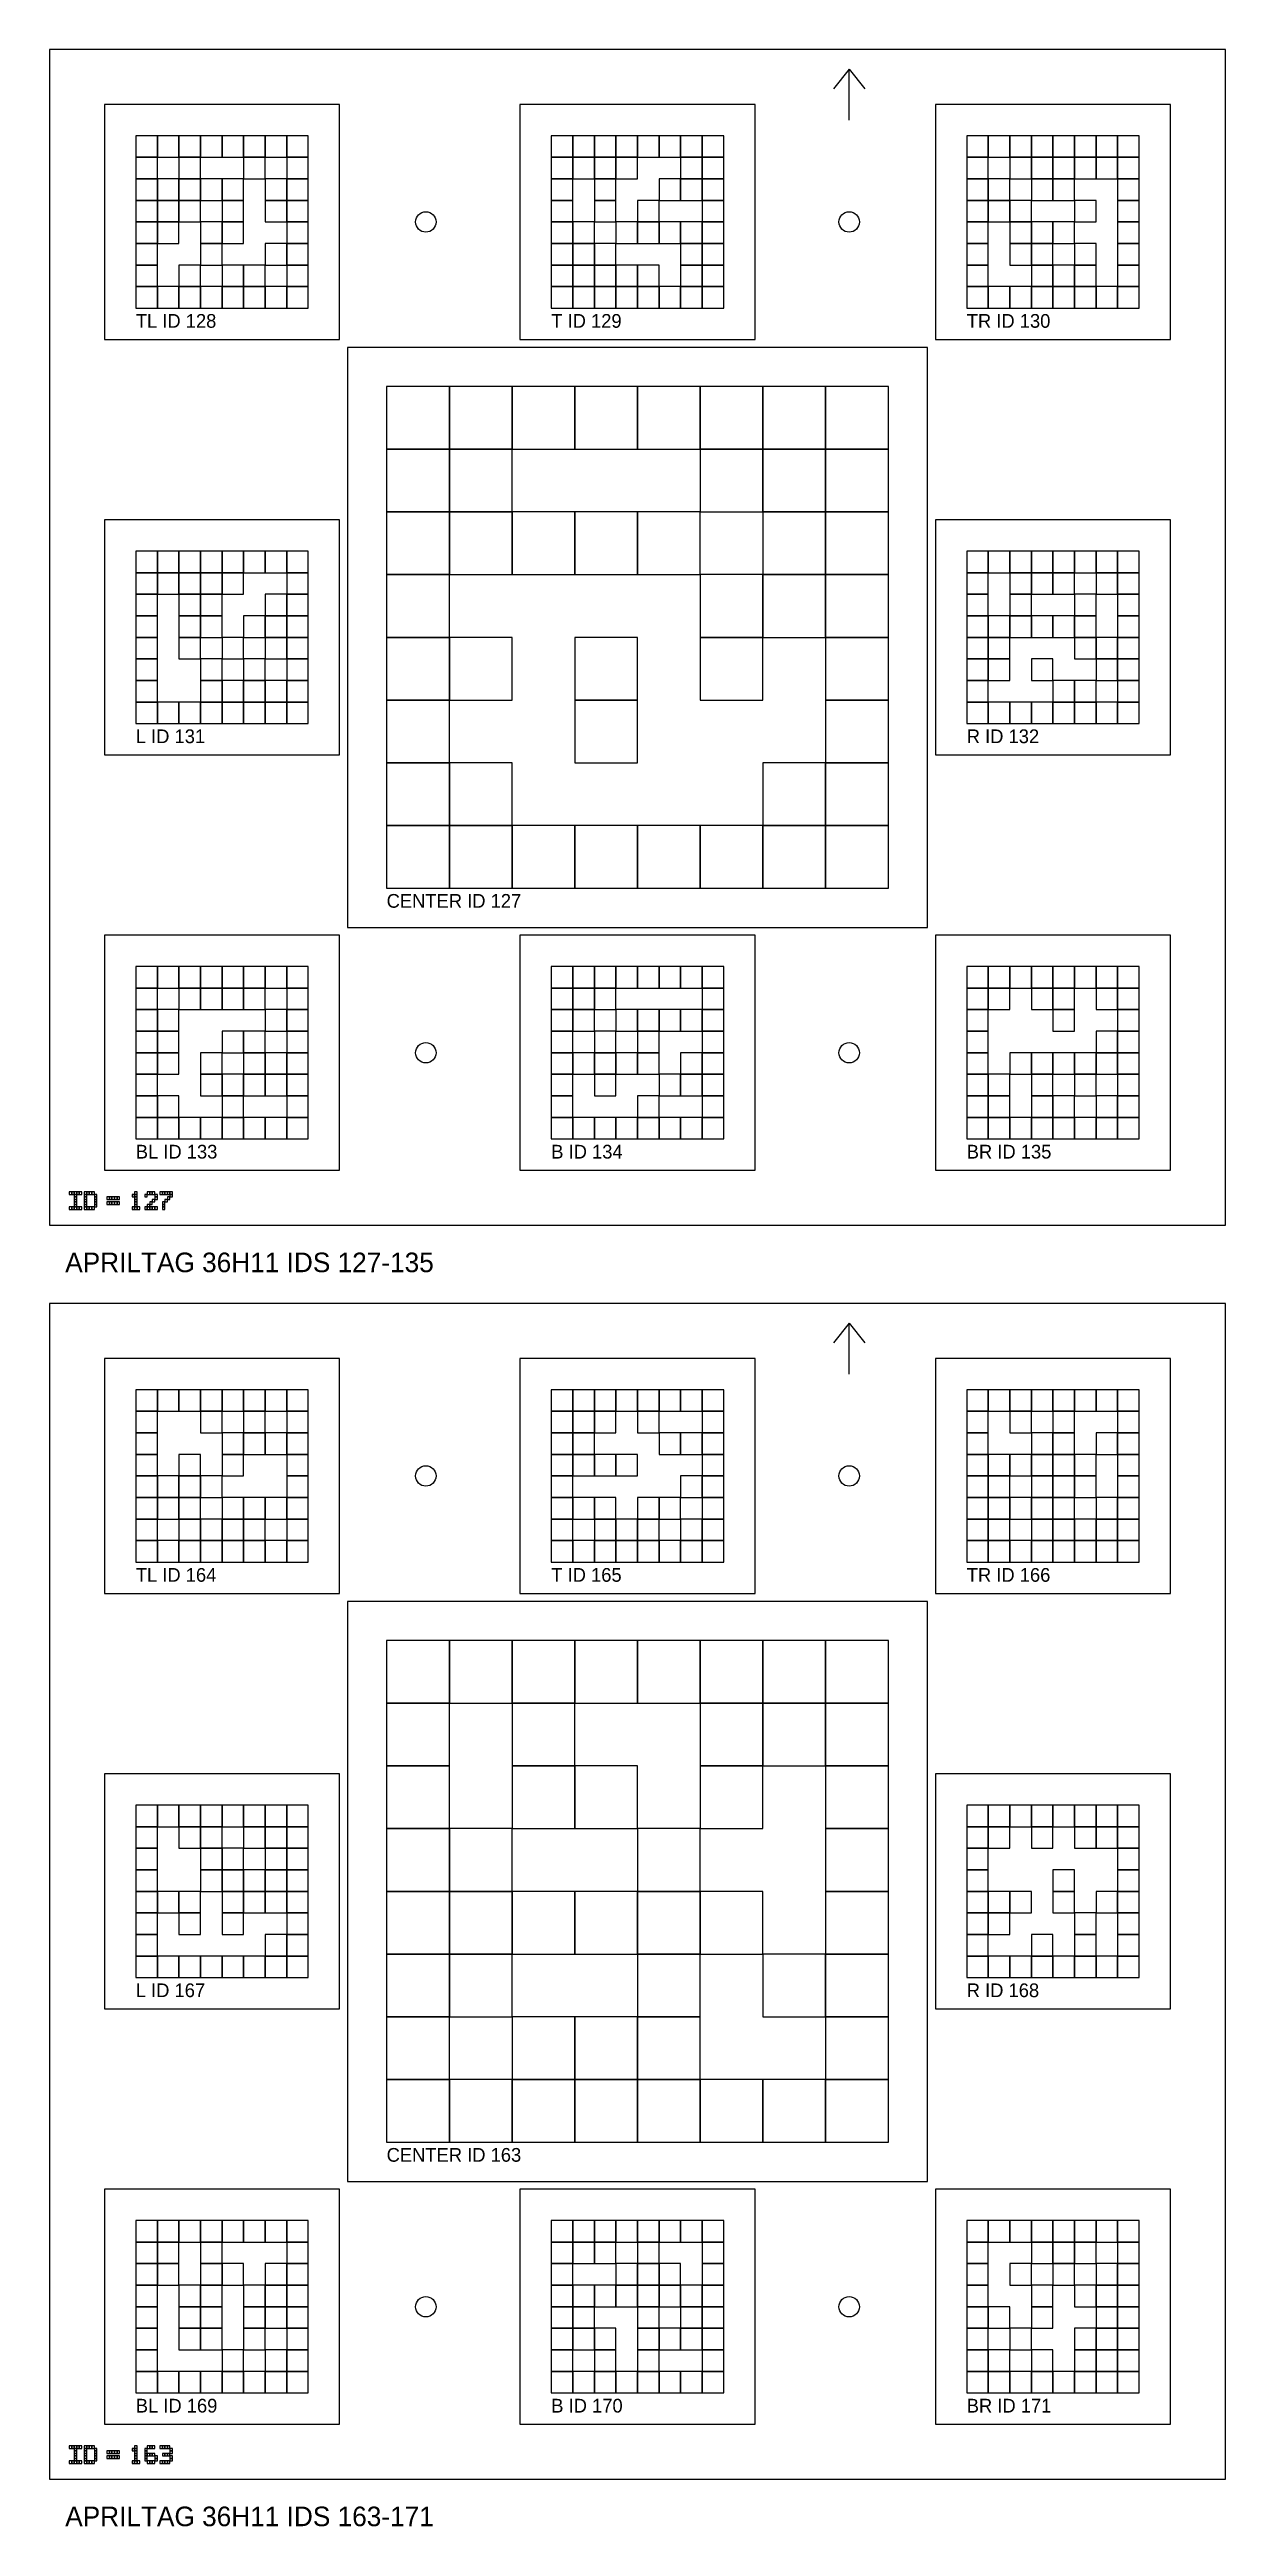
# Model space of a CAD drawing. Extents: x 0 to 1260, y -12 to 1580.
# Drawn here: x 960 to 1260, y 948 to 1580 of the extents above; entities that cross this region are included whole.
import ezdxf

# ---------------------------------------------------------------- set-up
doc = ezdxf.new("R2010")
doc.units = 0
for name, color, linetype in [('BLACK_POCKET', 7, 'CONTINUOUS'), ('BOARD_TEXT', 7, 'CONTINUOUS'), ('CUT', 7, 'CONTINUOUS'), ('LABEL', 3, 'CONTINUOUS'), ('MOUNT_HOLE', 6, 'CONTINUOUS'), ('ORIENTATION', 7, 'CONTINUOUS'), ('QUIET_ZONE', 5, 'CONTINUOUS'), ('TAG_BOUNDARY', 8, 'CONTINUOUS')]:
    doc.layers.add(name, color=color, linetype=linetype)

msp = doc.modelspace()

# ---------------------------------------------------------------- texts
at = {"layer": 'LABEL'}
for s, height, p in [('TL ID 128', 3.5, (982, 1509)), ('T ID 129', 3.5, (1088, 1509)), ('TR ID 130', 3.5, (1194, 1509)), ('L ID 131', 3.5, (982, 1403)), ('R ID 132', 3.5, (1194, 1403)), ('CENTER ID 127', 3.5, (1046, 1361)), ('BL ID 133', 3.5, (982, 1297)), ('B ID 134', 3.5, (1088, 1297)), ('BR ID 135', 3.5, (1194, 1297)), ('APRILTAG 36H11 IDS 127-135', 5, (964, 1268)), ('TL ID 164', 3.5, (982, 1189)), ('T ID 165', 3.5, (1088, 1189)), ('TR ID 166', 3.5, (1194, 1189)), ('L ID 167', 3.5, (982, 1083)), ('R ID 168', 3.5, (1194, 1083)), ('CENTER ID 163', 3.5, (1046, 1041)), ('BL ID 169', 3.5, (982, 977)), ('B ID 170', 3.5, (1088, 977)), ('BR ID 171', 3.5, (1194, 977)), ('APRILTAG 36H11 IDS 163-171', 5, (964, 948))]:
    msp.add_text(s, height=height, dxfattribs=at).set_placement(p)

# ---------------------------------------------------------------- linework, layer by layer
at = {"layer": 'BLACK_POCKET'}
for p, q in [((987.5, 1558), (982, 1558)), ((982, 1558), (982, 1552.5)), ((987.5, 1552.5), (987.5, 1558)), ((993, 1558), (987.5, 1558)), ((987.5, 1558), (987.5, 1552.5)), ((993, 1552.5), (993, 1558)), ((998.5, 1558), (993, 1558)), ((993, 1558), (993, 1552.5)), ((998.5, 1552.5), (998.5, 1558)), ((1004, 1558), (998.5, 1558)), ((998.5, 1558), (998.5, 1552.5)), ((1004, 1552.5), (1004, 1558)), ((1009.5, 1558), (1004, 1558)), ((1004, 1558), (1004, 1552.5)), ((1009.5, 1552.5), (1009.5, 1558)), ((1015, 1558), (1009.5, 1558)), ((1009.5, 1558), (1009.5, 1552.5)), ((1015, 1552.5), (1015, 1558)), ((1020.5, 1558), (1015, 1558)), ((1015, 1558), (1015, 1552.5)), ((1020.5, 1552.5), (1020.5, 1558)), ((1026, 1558), (1020.5, 1558)), ((1020.5, 1558), (1020.5, 1552.5)), ((1026, 1552.5), (1026, 1558)), ((1093.5, 1558), (1088, 1558)), ((1088, 1558), (1088, 1552.5)), ((1093.5, 1552.5), (1093.5, 1558)), ((1099, 1558), (1093.5, 1558)), ((1093.5, 1558), (1093.5, 1552.5)), ((1099, 1552.5), (1099, 1558)), ((1104.5, 1558), (1099, 1558)), ((1099, 1558), (1099, 1552.5)), ((1104.5, 1552.5), (1104.5, 1558)), ((1110, 1558), (1104.5, 1558)), ((1104.5, 1558), (1104.5, 1552.5)), ((1110, 1552.5), (1110, 1558)), ((1115.5, 1558), (1110, 1558)), ((1110, 1558), (1110, 1552.5)), ((1115.5, 1552.5), (1115.5, 1558)), ((1121, 1558), (1115.5, 1558)), ((1115.5, 1558), (1115.5, 1552.5)), ((1121, 1552.5), (1121, 1558)), ((1126.5, 1558), (1121, 1558)), ((1121, 1558), (1121, 1552.5)), ((1126.5, 1552.5), (1126.5, 1558)), ((1132, 1558), (1126.5, 1558)), ((1126.5, 1558), (1126.5, 1552.5)), ((1132, 1552.5), (1132, 1558)), ((1199.5, 1558), (1194, 1558)), ((1194, 1558), (1194, 1552.5)), ((1199.5, 1552.5), (1199.5, 1558)), ((1205, 1558), (1199.5, 1558)), ((1199.5, 1558), (1199.5, 1552.5)), ((1205, 1552.5), (1205, 1558)), ((1210.5, 1558), (1205, 1558)), ((1205, 1558), (1205, 1552.5)), ((1210.5, 1552.5), (1210.5, 1558)), ((1216, 1558), (1210.5, 1558)), ((1210.5, 1558), (1210.5, 1552.5)), ((1216, 1552.5), (1216, 1558)), ((1221.5, 1558), (1216, 1558)), ((1216, 1558), (1216, 1552.5)), ((1221.5, 1552.5), (1221.5, 1558)), ((1227, 1558), (1221.5, 1558)), ((1221.5, 1558), (1221.5, 1552.5)), ((1227, 1552.5), (1227, 1558)), ((1232.5, 1558), (1227, 1558)), ((1227, 1558), (1227, 1552.5)), ((1232.5, 1552.5), (1232.5, 1558)), ((1238, 1558), (1232.5, 1558)), ((1232.5, 1558), (1232.5, 1552.5)), ((1238, 1552.5), (1238, 1558)), ((982, 1552.5), (987.5, 1552.5)), ((987.5, 1552.5), (982, 1552.5)), ((982, 1552.5), (982, 1547)), ((987.5, 1552.5), (993, 1552.5)), ((987.5, 1547), (987.5, 1552.5)), ((993, 1552.5), (998.5, 1552.5)), ((998.5, 1552.5), (993, 1552.5)), ((993, 1552.5), (993, 1547)), ((998.5, 1552.5), (1004, 1552.5)), ((998.5, 1547), (998.5, 1552.5)), ((1004, 1552.5), (1009.5, 1552.5)), ((1009.5, 1552.5), (1015, 1552.5)), ((1015, 1552.5), (1009.5, 1552.5)), ((1009.5, 1552.5), (1009.5, 1547)), ((1015, 1552.5), (1020.5, 1552.5)), ((1015, 1547), (1015, 1552.5)), ((1020.5, 1552.5), (1026, 1552.5)), ((1026, 1552.5), (1020.5, 1552.5)), ((1020.5, 1552.5), (1020.5, 1547)), ((1026, 1547), (1026, 1552.5)), ((1088, 1552.5), (1093.5, 1552.5)), ((1093.5, 1552.5), (1088, 1552.5)), ((1088, 1552.5), (1088, 1547)), ((1093.5, 1552.5), (1099, 1552.5)), ((1093.5, 1547), (1093.5, 1552.5)), ((1099, 1552.5), (1093.5, 1552.5)), ((1093.5, 1552.5), (1093.5, 1547)), ((1099, 1552.5), (1104.5, 1552.5)), ((1099, 1547), (1099, 1552.5)), ((1104.5, 1552.5), (1099, 1552.5)), ((1099, 1552.5), (1099, 1547)), ((1104.5, 1552.5), (1110, 1552.5)), ((1104.5, 1547), (1104.5, 1552.5)), ((1110, 1552.5), (1104.5, 1552.5)), ((1104.5, 1552.5), (1104.5, 1547)), ((1110, 1552.5), (1115.5, 1552.5)), ((1110, 1547), (1110, 1552.5)), ((1115.5, 1552.5), (1121, 1552.5)), ((1121, 1552.5), (1126.5, 1552.5)), ((1126.5, 1552.5), (1121, 1552.5)), ((1121, 1552.5), (1121, 1547)), ((1126.5, 1552.5), (1132, 1552.5)), ((1126.5, 1547), (1126.5, 1552.5)), ((1132, 1552.5), (1126.5, 1552.5)), ((1126.5, 1552.5), (1126.5, 1547)), ((1132, 1547), (1132, 1552.5)), ((1194, 1552.5), (1199.5, 1552.5)), ((1199.5, 1552.5), (1194, 1552.5)), ((1194, 1552.5), (1194, 1547)), ((1199.5, 1552.5), (1205, 1552.5)), ((1199.5, 1547), (1199.5, 1552.5)), ((1205, 1552.5), (1210.5, 1552.5)), ((1210.5, 1552.5), (1205, 1552.5)), ((1205, 1552.5), (1205, 1547)), ((1210.5, 1552.5), (1216, 1552.5)), ((1210.5, 1547), (1210.5, 1552.5)), ((1216, 1552.5), (1210.5, 1552.5)), ((1210.5, 1552.5), (1210.5, 1547)), ((1216, 1552.5), (1221.5, 1552.5)), ((1216, 1547), (1216, 1552.5)), ((1221.5, 1552.5), (1216, 1552.5)), ((1216, 1552.5), (1216, 1547)), ((1221.5, 1552.5), (1227, 1552.5)), ((1221.5, 1547), (1221.5, 1552.5)), ((1227, 1552.5), (1221.5, 1552.5)), ((1221.5, 1552.5), (1221.5, 1547)), ((1227, 1552.5), (1232.5, 1552.5)), ((1227, 1547), (1227, 1552.5)), ((1232.5, 1552.5), (1227, 1552.5)), ((1227, 1552.5), (1227, 1547)), ((1232.5, 1552.5), (1238, 1552.5)), ((1232.5, 1547), (1232.5, 1552.5)), ((1238, 1552.5), (1232.5, 1552.5)), ((1232.5, 1552.5), (1232.5, 1547)), ((1238, 1547), (1238, 1552.5)), ((982, 1547), (987.5, 1547)), ((987.5, 1547), (982, 1547)), ((982, 1547), (982, 1541.5)), ((987.5, 1541.5), (987.5, 1547)), ((993, 1547), (987.5, 1547)), ((987.5, 1547), (987.5, 1541.5)), ((993, 1547), (998.5, 1547)), ((993, 1541.5), (993, 1547)), ((998.5, 1547), (993, 1547)), ((993, 1547), (993, 1541.5)), ((998.5, 1541.5), (998.5, 1547)), ((1004, 1547), (998.5, 1547)), ((998.5, 1547), (998.5, 1541.5)), ((1004, 1541.5), (1004, 1547)), ((1009.5, 1547), (1004, 1547)), ((1004, 1547), (1004, 1541.5)), ((1009.5, 1547), (1015, 1547)), ((1009.5, 1541.5), (1009.5, 1547)), ((1020.5, 1547), (1015, 1547)), ((1015, 1547), (1015, 1541.5)), ((1020.5, 1547), (1026, 1547)), ((1020.5, 1541.5), (1020.5, 1547)), ((1026, 1547), (1020.5, 1547)), ((1020.5, 1547), (1020.5, 1541.5)), ((1026, 1541.5), (1026, 1547)), ((1088, 1547), (1093.5, 1547)), ((1093.5, 1547), (1088, 1547)), ((1088, 1547), (1088, 1541.5)), ((1093.5, 1547), (1099, 1547)), ((1093.5, 1541.5), (1093.5, 1547)), ((1099, 1547), (1104.5, 1547)), ((1104.5, 1547), (1099, 1547)), ((1099, 1547), (1099, 1541.5)), ((1104.5, 1547), (1110, 1547)), ((1104.5, 1541.5), (1104.5, 1547)), ((1121, 1547), (1115.5, 1547)), ((1115.5, 1547), (1115.5, 1541.5)), ((1121, 1547), (1126.5, 1547)), ((1121, 1541.5), (1121, 1547)), ((1126.5, 1547), (1121, 1547)), ((1121, 1547), (1121, 1541.5)), ((1126.5, 1547), (1132, 1547)), ((1126.5, 1541.5), (1126.5, 1547)), ((1132, 1547), (1126.5, 1547)), ((1126.5, 1547), (1126.5, 1541.5)), ((1132, 1541.5), (1132, 1547)), ((1194, 1547), (1199.5, 1547)), ((1199.5, 1547), (1194, 1547)), ((1194, 1547), (1194, 1541.5)), ((1199.5, 1541.5), (1199.5, 1547)), ((1205, 1547), (1199.5, 1547)), ((1199.5, 1547), (1199.5, 1541.5)), ((1205, 1547), (1210.5, 1547)), ((1205, 1541.5), (1205, 1547)), ((1210.5, 1547), (1216, 1547)), ((1216, 1547), (1210.5, 1547)), ((1210.5, 1547), (1210.5, 1541.5)), ((1216, 1547), (1221.5, 1547)), ((1216, 1541.5), (1216, 1547)), ((1221.5, 1547), (1216, 1547)), ((1216, 1547), (1216, 1541.5)), ((1221.5, 1547), (1227, 1547)), ((1221.5, 1541.5), (1221.5, 1547)), ((1227, 1547), (1232.5, 1547)), ((1232.5, 1547), (1238, 1547)), ((1238, 1547), (1232.5, 1547)), ((1232.5, 1547), (1232.5, 1541.5)), ((1238, 1541.5), (1238, 1547)), ((982, 1541.5), (987.5, 1541.5)), ((987.5, 1541.5), (982, 1541.5)), ((982, 1541.5), (982, 1536)), ((982, 1536), (987.5, 1536)), ((987.5, 1536), (982, 1536)), ((982, 1536), (982, 1530.5)), ((987.5, 1541.5), (993, 1541.5)), ((987.5, 1536), (987.5, 1541.5)), ((993, 1541.5), (987.5, 1541.5)), ((987.5, 1541.5), (987.5, 1536)), ((987.5, 1536), (993, 1536)), ((987.5, 1530.5), (987.5, 1536)), ((993, 1536), (987.5, 1536)), ((987.5, 1536), (987.5, 1530.5)), ((993, 1541.5), (998.5, 1541.5)), ((993, 1536), (993, 1541.5)), ((998.5, 1541.5), (993, 1541.5)), ((993, 1541.5), (993, 1536)), ((993, 1536), (998.5, 1536)), ((993, 1530.5), (993, 1536)), ((998.5, 1541.5), (1004, 1541.5)), ((998.5, 1536), (998.5, 1541.5)), ((1004, 1536), (998.5, 1536)), ((998.5, 1536), (998.5, 1530.5)), ((1004, 1541.5), (1009.5, 1541.5)), ((1009.5, 1541.5), (1004, 1541.5)), ((1004, 1541.5), (1004, 1536)), ((1004, 1536), (1009.5, 1536)), ((1004, 1530.5), (1004, 1536)), ((1009.5, 1536), (1004, 1536)), ((1004, 1536), (1004, 1530.5)), ((1009.5, 1536), (1009.5, 1541.5)), ((1009.5, 1530.5), (1009.5, 1536)), ((1015, 1541.5), (1020.5, 1541.5)), ((1020.5, 1541.5), (1015, 1541.5)), ((1015, 1541.5), (1015, 1536)), ((1015, 1536), (1020.5, 1536)), ((1020.5, 1541.5), (1026, 1541.5)), ((1020.5, 1536), (1020.5, 1541.5)), ((1026, 1541.5), (1020.5, 1541.5)), ((1020.5, 1541.5), (1020.5, 1536)), ((1020.5, 1536), (1026, 1536)), ((1026, 1536), (1020.5, 1536)), ((1020.5, 1536), (1020.5, 1530.5)), ((1026, 1536), (1026, 1541.5)), ((1026, 1530.5), (1026, 1536)), ((1088, 1541.5), (1093.5, 1541.5)), ((1093.5, 1541.5), (1088, 1541.5)), ((1088, 1541.5), (1088, 1536)), ((1088, 1536), (1093.5, 1536)), ((1093.5, 1536), (1088, 1536)), ((1088, 1536), (1088, 1530.5)), ((1093.5, 1536), (1093.5, 1541.5)), ((1093.5, 1530.5), (1093.5, 1536)), ((1099, 1536), (1093.5, 1536)), ((1093.5, 1536), (1093.5, 1530.5)), ((1099, 1541.5), (1104.5, 1541.5)), ((1104.5, 1541.5), (1099, 1541.5)), ((1099, 1541.5), (1099, 1536)), ((1099, 1536), (1104.5, 1536)), ((1099, 1530.5), (1099, 1536)), ((1104.5, 1536), (1104.5, 1541.5)), ((1110, 1536), (1104.5, 1536)), ((1104.5, 1536), (1104.5, 1530.5)), ((1115.5, 1541.5), (1110, 1541.5)), ((1110, 1541.5), (1110, 1536)), ((1110, 1536), (1115.5, 1536)), ((1110, 1530.5), (1110, 1536)), ((1115.5, 1536), (1110, 1536)), ((1110, 1536), (1110, 1530.5)), ((1115.5, 1541.5), (1121, 1541.5)), ((1115.5, 1536), (1115.5, 1541.5)), ((1115.5, 1530.5), (1115.5, 1536)), ((1121, 1536), (1115.5, 1536)), ((1115.5, 1536), (1115.5, 1530.5)), ((1121, 1541.5), (1126.5, 1541.5)), ((1121, 1530.5), (1121, 1536)), ((1126.5, 1536), (1121, 1536)), ((1121, 1536), (1121, 1530.5)), ((1126.5, 1541.5), (1132, 1541.5)), ((1132, 1541.5), (1126.5, 1541.5)), ((1126.5, 1541.5), (1126.5, 1536)), ((1126.5, 1536), (1132, 1536)), ((1126.5, 1530.5), (1126.5, 1536)), ((1132, 1536), (1126.5, 1536)), ((1126.5, 1536), (1126.5, 1530.5)), ((1132, 1536), (1132, 1541.5)), ((1132, 1530.5), (1132, 1536)), ((1194, 1541.5), (1199.5, 1541.5)), ((1199.5, 1541.5), (1194, 1541.5)), ((1194, 1541.5), (1194, 1536)), ((1194, 1536), (1199.5, 1536)), ((1199.5, 1536), (1194, 1536)), ((1194, 1536), (1194, 1530.5)), ((1199.5, 1541.5), (1205, 1541.5)), ((1199.5, 1536), (1199.5, 1541.5)), ((1205, 1541.5), (1199.5, 1541.5)), ((1199.5, 1541.5), (1199.5, 1536)), ((1199.5, 1536), (1205, 1536)), ((1199.5, 1530.5), (1199.5, 1536)), ((1205, 1536), (1205, 1541.5)), ((1210.5, 1541.5), (1205, 1541.5)), ((1205, 1541.5), (1205, 1536)), ((1205, 1536), (1210.5, 1536)), ((1210.5, 1536), (1205, 1536)), ((1205, 1536), (1205, 1530.5)), ((1210.5, 1541.5), (1216, 1541.5)), ((1210.5, 1536), (1210.5, 1541.5)), ((1210.5, 1530.5), (1210.5, 1536)), ((1216, 1536), (1210.5, 1536)), ((1210.5, 1536), (1210.5, 1530.5)), ((1216, 1541.5), (1221.5, 1541.5)), ((1216, 1530.5), (1216, 1536)), ((1221.5, 1536), (1216, 1536)), ((1216, 1536), (1216, 1530.5)), ((1227, 1541.5), (1221.5, 1541.5)), ((1221.5, 1541.5), (1221.5, 1536)), ((1221.5, 1536), (1227, 1536)), ((1221.5, 1530.5), (1221.5, 1536)), ((1227, 1536), (1227, 1541.5)), ((1232.5, 1541.5), (1238, 1541.5)), ((1238, 1541.5), (1232.5, 1541.5)), ((1232.5, 1541.5), (1232.5, 1536)), ((1232.5, 1536), (1238, 1536)), ((1238, 1536), (1232.5, 1536)), ((1232.5, 1536), (1232.5, 1530.5)), ((1238, 1536), (1238, 1541.5)), ((1238, 1530.5), (1238, 1536)), ((982, 1530.5), (987.5, 1530.5)), ((987.5, 1530.5), (982, 1530.5)), ((982, 1530.5), (982, 1525)), ((987.5, 1530.5), (993, 1530.5)), ((987.5, 1525), (987.5, 1530.5)), ((998.5, 1530.5), (1004, 1530.5)), ((1004, 1530.5), (998.5, 1530.5)), ((998.5, 1530.5), (998.5, 1525)), ((1004, 1530.5), (1009.5, 1530.5)), ((1004, 1525), (1004, 1530.5)), ((1020.5, 1530.5), (1015, 1530.5)), ((1015, 1530.5), (1015, 1525)), ((1020.5, 1530.5), (1026, 1530.5)), ((1020.5, 1525), (1020.5, 1530.5)), ((1026, 1530.5), (1020.5, 1530.5)), ((1020.5, 1530.5), (1020.5, 1525)), ((1026, 1525), (1026, 1530.5)), ((1088, 1530.5), (1093.5, 1530.5)), ((1093.5, 1530.5), (1088, 1530.5)), ((1088, 1530.5), (1088, 1525)), ((1093.5, 1530.5), (1099, 1530.5)), ((1093.5, 1525), (1093.5, 1530.5)), ((1099, 1530.5), (1093.5, 1530.5)), ((1093.5, 1530.5), (1093.5, 1525)), ((1099, 1525), (1099, 1530.5)), ((1104.5, 1530.5), (1099, 1530.5)), ((1099, 1530.5), (1099, 1525)), ((1104.5, 1530.5), (1110, 1530.5)), ((1104.5, 1525), (1104.5, 1530.5)), ((1110, 1530.5), (1115.5, 1530.5)), ((1115.5, 1530.5), (1121, 1530.5)), ((1121, 1530.5), (1126.5, 1530.5)), ((1126.5, 1530.5), (1121, 1530.5)), ((1121, 1530.5), (1121, 1525)), ((1126.5, 1530.5), (1132, 1530.5)), ((1126.5, 1525), (1126.5, 1530.5)), ((1132, 1530.5), (1126.5, 1530.5)), ((1126.5, 1530.5), (1126.5, 1525)), ((1132, 1525), (1132, 1530.5)), ((1194, 1530.5), (1199.5, 1530.5)), ((1199.5, 1530.5), (1194, 1530.5)), ((1194, 1530.5), (1194, 1525)), ((1199.5, 1525), (1199.5, 1530.5)), ((1205, 1530.5), (1210.5, 1530.5)), ((1210.5, 1530.5), (1205, 1530.5)), ((1205, 1530.5), (1205, 1525)), ((1210.5, 1530.5), (1216, 1530.5)), ((1210.5, 1525), (1210.5, 1530.5)), ((1216, 1530.5), (1210.5, 1530.5)), ((1210.5, 1530.5), (1210.5, 1525)), ((1216, 1530.5), (1221.5, 1530.5)), ((1216, 1525), (1216, 1530.5)), ((1227, 1530.5), (1221.5, 1530.5)), ((1221.5, 1530.5), (1221.5, 1525)), ((1227, 1525), (1227, 1530.5)), ((1232.5, 1530.5), (1238, 1530.5)), ((1238, 1530.5), (1232.5, 1530.5)), ((1232.5, 1530.5), (1232.5, 1525)), ((1238, 1525), (1238, 1530.5)), ((982, 1525), (987.5, 1525)), ((987.5, 1525), (982, 1525)), ((982, 1525), (982, 1519.5)), ((987.5, 1519.5), (987.5, 1525)), ((998.5, 1525), (993, 1525)), ((993, 1525), (993, 1519.5)), ((998.5, 1525), (1004, 1525)), ((998.5, 1519.5), (998.5, 1525)), ((1009.5, 1525), (1004, 1525)), ((1004, 1525), (1004, 1519.5)), ((1009.5, 1519.5), (1009.5, 1525)), ((1015, 1525), (1009.5, 1525)), ((1009.5, 1525), (1009.5, 1519.5)), ((1015, 1525), (1020.5, 1525)), ((1015, 1519.5), (1015, 1525)), ((1020.5, 1525), (1026, 1525)), ((1026, 1525), (1020.5, 1525)), ((1020.5, 1525), (1020.5, 1519.5)), ((1026, 1519.5), (1026, 1525)), ((1088, 1525), (1093.5, 1525)), ((1093.5, 1525), (1088, 1525)), ((1088, 1525), (1088, 1519.5)), ((1093.5, 1525), (1099, 1525)), ((1093.5, 1519.5), (1093.5, 1525)), ((1099, 1525), (1093.5, 1525)), ((1093.5, 1525), (1093.5, 1519.5)), ((1099, 1525), (1104.5, 1525)), ((1099, 1519.5), (1099, 1525)), ((1104.5, 1525), (1099, 1525)), ((1099, 1525), (1099, 1519.5)), ((1104.5, 1519.5), (1104.5, 1525)), ((1110, 1525), (1104.5, 1525)), ((1104.5, 1525), (1104.5, 1519.5)), ((1110, 1519.5), (1110, 1525)), ((1115.5, 1525), (1110, 1525)), ((1110, 1525), (1110, 1519.5)), ((1115.5, 1519.5), (1115.5, 1525)), ((1121, 1525), (1126.5, 1525)), ((1126.5, 1525), (1121, 1525)), ((1121, 1525), (1121, 1519.5)), ((1126.5, 1525), (1132, 1525)), ((1126.5, 1519.5), (1126.5, 1525)), ((1132, 1525), (1126.5, 1525)), ((1126.5, 1525), (1126.5, 1519.5)), ((1132, 1519.5), (1132, 1525)), ((1194, 1525), (1199.5, 1525)), ((1199.5, 1525), (1194, 1525)), ((1194, 1525), (1194, 1519.5)), ((1199.5, 1519.5), (1199.5, 1525)), ((1205, 1525), (1210.5, 1525)), ((1210.5, 1525), (1216, 1525)), ((1216, 1525), (1210.5, 1525)), ((1210.5, 1525), (1210.5, 1519.5)), ((1216, 1519.5), (1216, 1525)), ((1221.5, 1525), (1216, 1525)), ((1216, 1525), (1216, 1519.5)), ((1221.5, 1525), (1227, 1525)), ((1221.5, 1519.5), (1221.5, 1525)), ((1227, 1525), (1221.5, 1525)), ((1221.5, 1525), (1221.5, 1519.5)), ((1227, 1519.5), (1227, 1525)), ((1232.5, 1525), (1238, 1525)), ((1238, 1525), (1232.5, 1525)), ((1232.5, 1525), (1232.5, 1519.5)), ((1238, 1519.5), (1238, 1525)), ((982, 1519.5), (987.5, 1519.5)), ((987.5, 1519.5), (982, 1519.5)), ((982, 1519.5), (982, 1514)), ((987.5, 1514), (987.5, 1519.5)), ((993, 1519.5), (987.5, 1519.5)), ((987.5, 1519.5), (987.5, 1514)), ((993, 1519.5), (998.5, 1519.5)), ((993, 1514), (993, 1519.5)), ((998.5, 1519.5), (993, 1519.5)), ((993, 1519.5), (993, 1514)), ((998.5, 1514), (998.5, 1519.5)), ((1004, 1519.5), (998.5, 1519.5)), ((998.5, 1519.5), (998.5, 1514)), ((1004, 1519.5), (1009.5, 1519.5)), ((1004, 1514), (1004, 1519.5)), ((1009.5, 1519.5), (1004, 1519.5)), ((1004, 1519.5), (1004, 1514)), ((1009.5, 1519.5), (1015, 1519.5)), ((1009.5, 1514), (1009.5, 1519.5)), ((1015, 1519.5), (1009.5, 1519.5)), ((1009.5, 1519.5), (1009.5, 1514)), ((1015, 1514), (1015, 1519.5)), ((1020.5, 1519.5), (1015, 1519.5)), ((1015, 1519.5), (1015, 1514)), ((1020.5, 1519.5), (1026, 1519.5)), ((1020.5, 1514), (1020.5, 1519.5)), ((1026, 1519.5), (1020.5, 1519.5)), ((1020.5, 1519.5), (1020.5, 1514)), ((1026, 1514), (1026, 1519.5)), ((1088, 1519.5), (1093.5, 1519.5)), ((1093.5, 1519.5), (1088, 1519.5)), ((1088, 1519.5), (1088, 1514)), ((1093.5, 1519.5), (1099, 1519.5)), ((1093.5, 1514), (1093.5, 1519.5)), ((1099, 1519.5), (1093.5, 1519.5)), ((1093.5, 1519.5), (1093.5, 1514)), ((1099, 1519.5), (1104.5, 1519.5)), ((1099, 1514), (1099, 1519.5)), ((1104.5, 1519.5), (1099, 1519.5)), ((1099, 1519.5), (1099, 1514)), ((1104.5, 1519.5), (1110, 1519.5)), ((1104.5, 1514), (1104.5, 1519.5)), ((1110, 1519.5), (1104.5, 1519.5)), ((1104.5, 1519.5), (1104.5, 1514)), ((1110, 1519.5), (1115.5, 1519.5)), ((1110, 1514), (1110, 1519.5)), ((1115.5, 1519.5), (1110, 1519.5)), ((1110, 1519.5), (1110, 1514)), ((1115.5, 1514), (1115.5, 1519.5)), ((1121, 1519.5), (1115.5, 1519.5)), ((1115.5, 1519.5), (1115.5, 1514)), ((1121, 1519.5), (1126.5, 1519.5)), ((1121, 1514), (1121, 1519.5)), ((1126.5, 1519.5), (1121, 1519.5)), ((1121, 1519.5), (1121, 1514)), ((1126.5, 1519.5), (1132, 1519.5)), ((1126.5, 1514), (1126.5, 1519.5)), ((1132, 1519.5), (1126.5, 1519.5)), ((1126.5, 1519.5), (1126.5, 1514)), ((1132, 1514), (1132, 1519.5)), ((1194, 1519.5), (1199.5, 1519.5)), ((1199.5, 1519.5), (1194, 1519.5)), ((1194, 1519.5), (1194, 1514)), ((1199.5, 1514), (1199.5, 1519.5)), ((1205, 1519.5), (1199.5, 1519.5)), ((1199.5, 1519.5), (1199.5, 1514)), ((1205, 1514), (1205, 1519.5)), ((1210.5, 1519.5), (1205, 1519.5)), ((1205, 1519.5), (1205, 1514)), ((1210.5, 1519.5), (1216, 1519.5)), ((1210.5, 1514), (1210.5, 1519.5)), ((1216, 1519.5), (1210.5, 1519.5)), ((1210.5, 1519.5), (1210.5, 1514)), ((1216, 1519.5), (1221.5, 1519.5)), ((1216, 1514), (1216, 1519.5)), ((1221.5, 1519.5), (1216, 1519.5)), ((1216, 1519.5), (1216, 1514)), ((1221.5, 1519.5), (1227, 1519.5)), ((1221.5, 1514), (1221.5, 1519.5)), ((1227, 1519.5), (1221.5, 1519.5)), ((1221.5, 1519.5), (1221.5, 1514)), ((1227, 1514), (1227, 1519.5)), ((1232.5, 1519.5), (1227, 1519.5)), ((1227, 1519.5), (1227, 1514)), ((1232.5, 1519.5), (1238, 1519.5)), ((1232.5, 1514), (1232.5, 1519.5)), ((1238, 1519.5), (1232.5, 1519.5)), ((1232.5, 1519.5), (1232.5, 1514)), ((1238, 1514), (1238, 1519.5)), ((982, 1514), (987.5, 1514)), ((987.5, 1514), (993, 1514)), ((993, 1514), (998.5, 1514)), ((998.5, 1514), (1004, 1514)), ((1004, 1514), (1009.5, 1514)), ((1009.5, 1514), (1015, 1514)), ((1015, 1514), (1020.5, 1514)), ((1020.5, 1514), (1026, 1514)), ((1088, 1514), (1093.5, 1514)), ((1093.5, 1514), (1099, 1514)), ((1099, 1514), (1104.5, 1514)), ((1104.5, 1514), (1110, 1514)), ((1110, 1514), (1115.5, 1514)), ((1115.5, 1514), (1121, 1514)), ((1121, 1514), (1126.5, 1514)), ((1126.5, 1514), (1132, 1514)), ((1194, 1514), (1199.5, 1514)), ((1199.5, 1514), (1205, 1514)), ((1205, 1514), (1210.5, 1514)), ((1210.5, 1514), (1216, 1514)), ((1216, 1514), (1221.5, 1514)), ((1221.5, 1514), (1227, 1514)), ((1227, 1514), (1232.5, 1514)), ((1232.5, 1514), (1238, 1514)), ((1062, 1494), (1046, 1494)), ((1046, 1494), (1046, 1478)), ((1062, 1478), (1062, 1494)), ((1078, 1494), (1062, 1494)), ((1062, 1494), (1062, 1478)), ((1078, 1478), (1078, 1494)), ((1094, 1494), (1078, 1494)), ((1078, 1494), (1078, 1478)), ((1094, 1478), (1094, 1494)), ((1110, 1494), (1094, 1494)), ((1094, 1494), (1094, 1478)), ((1110, 1478), (1110, 1494)), ((1126, 1494), (1110, 1494)), ((1110, 1494), (1110, 1478)), ((1126, 1478), (1126, 1494)), ((1142, 1494), (1126, 1494)), ((1126, 1494), (1126, 1478)), ((1142, 1478), (1142, 1494)), ((1158, 1494), (1142, 1494)), ((1142, 1494), (1142, 1478)), ((1158, 1478), (1158, 1494)), ((1174, 1494), (1158, 1494)), ((1158, 1494), (1158, 1478)), ((1174, 1478), (1174, 1494)), ((1046, 1478), (1062, 1478)), ((1062, 1478), (1046, 1478)), ((1046, 1478), (1046, 1462)), ((1062, 1478), (1078, 1478)), ((1062, 1462), (1062, 1478)), ((1078, 1478), (1062, 1478)), ((1062, 1478), (1062, 1462)), ((1078, 1478), (1094, 1478)), ((1078, 1462), (1078, 1478)), ((1094, 1478), (1110, 1478)), ((1110, 1478), (1126, 1478)), ((1126, 1478), (1142, 1478)), ((1142, 1478), (1126, 1478)), ((1126, 1478), (1126, 1462)), ((1142, 1478), (1158, 1478)), ((1142, 1462), (1142, 1478)), ((1158, 1478), (1142, 1478)), ((1142, 1478), (1142, 1462)), ((1158, 1478), (1174, 1478)), ((1158, 1462), (1158, 1478)), ((1174, 1478), (1158, 1478)), ((1158, 1478), (1158, 1462)), ((1174, 1462), (1174, 1478)), ((1046, 1462), (1062, 1462)), ((1062, 1462), (1046, 1462)), ((1046, 1462), (1046, 1446)), ((1062, 1462), (1078, 1462)), ((1062, 1446), (1062, 1462)), ((1078, 1462), (1062, 1462)), ((1062, 1462), (1062, 1446)), ((1078, 1446), (1078, 1462)), ((1094, 1462), (1078, 1462)), ((1078, 1462), (1078, 1446)), ((1094, 1446), (1094, 1462)), ((1110, 1462), (1094, 1462)), ((1094, 1462), (1094, 1446)), ((1110, 1446), (1110, 1462)), ((1126, 1462), (1110, 1462)), ((1110, 1462), (1110, 1446)), ((1126, 1462), (1142, 1462)), ((1126, 1446), (1126, 1462)), ((1142, 1462), (1158, 1462)), ((1158, 1462), (1142, 1462)), ((1142, 1462), (1142, 1446)), ((1158, 1462), (1174, 1462)), ((1158, 1446), (1158, 1462)), ((1174, 1462), (1158, 1462)), ((1158, 1462), (1158, 1446)), ((1174, 1446), (1174, 1462)), ((987.5, 1452), (982, 1452)), ((982, 1452), (982, 1446.5)), ((987.5, 1446.5), (987.5, 1452)), ((993, 1452), (987.5, 1452)), ((987.5, 1452), (987.5, 1446.5)), ((993, 1446.5), (993, 1452)), ((998.5, 1452), (993, 1452)), ((993, 1452), (993, 1446.5)), ((998.5, 1446.5), (998.5, 1452)), ((1004, 1452), (998.5, 1452)), ((998.5, 1452), (998.5, 1446.5)), ((1004, 1446.5), (1004, 1452)), ((1009.5, 1452), (1004, 1452)), ((1004, 1452), (1004, 1446.5)), ((1009.5, 1446.5), (1009.5, 1452)), ((1015, 1452), (1009.5, 1452)), ((1009.5, 1452), (1009.5, 1446.5)), ((1015, 1446.5), (1015, 1452)), ((1020.5, 1452), (1015, 1452)), ((1015, 1452), (1015, 1446.5)), ((1020.5, 1446.5), (1020.5, 1452)), ((1026, 1452), (1020.5, 1452)), ((1020.5, 1452), (1020.5, 1446.5)), ((1026, 1446.5), (1026, 1452)), ((1199.5, 1452), (1194, 1452)), ((1194, 1452), (1194, 1446.5)), ((1199.5, 1446.5), (1199.5, 1452)), ((1205, 1452), (1199.5, 1452)), ((1199.5, 1452), (1199.5, 1446.5)), ((1205, 1446.5), (1205, 1452)), ((1210.5, 1452), (1205, 1452)), ((1205, 1452), (1205, 1446.5)), ((1210.5, 1446.5), (1210.5, 1452)), ((1216, 1452), (1210.5, 1452)), ((1210.5, 1452), (1210.5, 1446.5)), ((1216, 1446.5), (1216, 1452)), ((1221.5, 1452), (1216, 1452)), ((1216, 1452), (1216, 1446.5)), ((1221.5, 1446.5), (1221.5, 1452)), ((1227, 1452), (1221.5, 1452)), ((1221.5, 1452), (1221.5, 1446.5)), ((1227, 1446.5), (1227, 1452)), ((1232.5, 1452), (1227, 1452)), ((1227, 1452), (1227, 1446.5)), ((1232.5, 1446.5), (1232.5, 1452)), ((1238, 1452), (1232.5, 1452)), ((1232.5, 1452), (1232.5, 1446.5)), ((1238, 1446.5), (1238, 1452)), ((982, 1446.5), (987.5, 1446.5)), ((987.5, 1446.5), (982, 1446.5)), ((982, 1446.5), (982, 1441)), ((987.5, 1446.5), (993, 1446.5)), ((987.5, 1441), (987.5, 1446.5)), ((993, 1446.5), (987.5, 1446.5)), ((987.5, 1446.5), (987.5, 1441)), ((993, 1446.5), (998.5, 1446.5)), ((993, 1441), (993, 1446.5)), ((998.5, 1446.5), (993, 1446.5)), ((993, 1446.5), (993, 1441)), ((998.5, 1446.5), (1004, 1446.5)), ((998.5, 1441), (998.5, 1446.5)), ((1004, 1446.5), (998.5, 1446.5)), ((998.5, 1446.5), (998.5, 1441)), ((1004, 1446.5), (1009.5, 1446.5)), ((1004, 1441), (1004, 1446.5)), ((1009.5, 1446.5), (1004, 1446.5)), ((1004, 1446.5), (1004, 1441)), ((1009.5, 1446.5), (1015, 1446.5)), ((1009.5, 1441), (1009.5, 1446.5)), ((1015, 1446.5), (1020.5, 1446.5)), ((1020.5, 1446.5), (1026, 1446.5)), ((1026, 1446.5), (1020.5, 1446.5)), ((1020.5, 1446.5), (1020.5, 1441)), ((1026, 1441), (1026, 1446.5)), ((1046, 1446), (1062, 1446)), ((1062, 1446), (1046, 1446)), ((1046, 1446), (1046, 1430)), ((1062, 1446), (1078, 1446)), ((1062, 1430), (1062, 1446)), ((1078, 1446), (1094, 1446)), ((1094, 1446), (1110, 1446)), ((1110, 1446), (1126, 1446)), ((1142, 1446), (1126, 1446)), ((1126, 1446), (1126, 1430)), ((1142, 1446), (1158, 1446)), ((1142, 1430), (1142, 1446)), ((1158, 1446), (1142, 1446)), ((1142, 1446), (1142, 1430)), ((1158, 1446), (1174, 1446)), ((1158, 1430), (1158, 1446)), ((1174, 1446), (1158, 1446)), ((1158, 1446), (1158, 1430)), ((1174, 1430), (1174, 1446)), ((1194, 1446.5), (1199.5, 1446.5)), ((1199.5, 1446.5), (1194, 1446.5)), ((1194, 1446.5), (1194, 1441)), ((1199.5, 1446.5), (1205, 1446.5)), ((1199.5, 1441), (1199.5, 1446.5)), ((1205, 1446.5), (1210.5, 1446.5)), ((1210.5, 1446.5), (1205, 1446.5)), ((1205, 1446.5), (1205, 1441)), ((1210.5, 1446.5), (1216, 1446.5)), ((1210.5, 1441), (1210.5, 1446.5)), ((1216, 1446.5), (1210.5, 1446.5)), ((1210.5, 1446.5), (1210.5, 1441)), ((1216, 1446.5), (1221.5, 1446.5)), ((1216, 1441), (1216, 1446.5)), ((1221.5, 1446.5), (1216, 1446.5)), ((1216, 1446.5), (1216, 1441)), ((1221.5, 1446.5), (1227, 1446.5)), ((1221.5, 1441), (1221.5, 1446.5)), ((1227, 1446.5), (1232.5, 1446.5)), ((1232.5, 1446.5), (1227, 1446.5)), ((1227, 1446.5), (1227, 1441)), ((1232.5, 1446.5), (1238, 1446.5)), ((1232.5, 1441), (1232.5, 1446.5)), ((1238, 1446.5), (1232.5, 1446.5)), ((1232.5, 1446.5), (1232.5, 1441)), ((1238, 1441), (1238, 1446.5)), ((982, 1441), (987.5, 1441)), ((987.5, 1441), (982, 1441)), ((982, 1441), (982, 1435.5)), ((982, 1435.5), (987.5, 1435.5)), ((987.5, 1435.5), (982, 1435.5)), ((982, 1435.5), (982, 1430)), ((987.5, 1441), (993, 1441)), ((987.5, 1435.5), (987.5, 1441)), ((987.5, 1430), (987.5, 1435.5)), ((993, 1441), (998.5, 1441)), ((998.5, 1441), (993, 1441)), ((993, 1441), (993, 1435.5)), ((993, 1435.5), (998.5, 1435.5)), ((998.5, 1435.5), (993, 1435.5)), ((993, 1435.5), (993, 1430)), ((998.5, 1441), (1004, 1441)), ((998.5, 1435.5), (998.5, 1441)), ((1004, 1441), (998.5, 1441)), ((998.5, 1441), (998.5, 1435.5)), ((998.5, 1435.5), (1004, 1435.5)), ((998.5, 1430), (998.5, 1435.5)), ((1004, 1435.5), (998.5, 1435.5)), ((998.5, 1435.5), (998.5, 1430)), ((1004, 1441), (1009.5, 1441)), ((1004, 1435.5), (1004, 1441)), ((1004, 1430), (1004, 1435.5)), ((1015, 1435.5), (1009.5, 1435.5)), ((1009.5, 1435.5), (1009.5, 1430)), ((1020.5, 1441), (1015, 1441)), ((1015, 1441), (1015, 1435.5)), ((1015, 1435.5), (1020.5, 1435.5)), ((1015, 1430), (1015, 1435.5)), ((1020.5, 1435.5), (1015, 1435.5)), ((1015, 1435.5), (1015, 1430)), ((1020.5, 1441), (1026, 1441)), ((1020.5, 1435.5), (1020.5, 1441)), ((1026, 1441), (1020.5, 1441)), ((1020.5, 1441), (1020.5, 1435.5)), ((1020.5, 1435.5), (1026, 1435.5)), ((1020.5, 1430), (1020.5, 1435.5)), ((1026, 1435.5), (1020.5, 1435.5)), ((1020.5, 1435.5), (1020.5, 1430)), ((1026, 1435.5), (1026, 1441)), ((1026, 1430), (1026, 1435.5)), ((1194, 1441), (1199.5, 1441)), ((1199.5, 1441), (1194, 1441)), ((1194, 1441), (1194, 1435.5)), ((1194, 1435.5), (1199.5, 1435.5)), ((1199.5, 1435.5), (1194, 1435.5)), ((1194, 1435.5), (1194, 1430)), ((1199.5, 1435.5), (1199.5, 1441)), ((1199.5, 1430), (1199.5, 1435.5)), ((1205, 1435.5), (1199.5, 1435.5)), ((1199.5, 1435.5), (1199.5, 1430)), ((1205, 1441), (1210.5, 1441)), ((1210.5, 1441), (1205, 1441)), ((1205, 1441), (1205, 1435.5)), ((1205, 1435.5), (1210.5, 1435.5)), ((1205, 1430), (1205, 1435.5)), ((1210.5, 1435.5), (1205, 1435.5)), ((1205, 1435.5), (1205, 1430)), ((1210.5, 1441), (1216, 1441)), ((1210.5, 1435.5), (1210.5, 1441)), ((1210.5, 1430), (1210.5, 1435.5)), ((1216, 1435.5), (1210.5, 1435.5)), ((1210.5, 1435.5), (1210.5, 1430)), ((1216, 1441), (1221.5, 1441)), ((1216, 1430), (1216, 1435.5)), ((1221.5, 1435.5), (1216, 1435.5)), ((1216, 1435.5), (1216, 1430)), ((1227, 1441), (1221.5, 1441)), ((1221.5, 1441), (1221.5, 1435.5)), ((1221.5, 1435.5), (1227, 1435.5)), ((1221.5, 1430), (1221.5, 1435.5)), ((1227, 1435.5), (1221.5, 1435.5)), ((1221.5, 1435.5), (1221.5, 1430)), ((1227, 1441), (1232.5, 1441)), ((1227, 1435.5), (1227, 1441)), ((1227, 1430), (1227, 1435.5)), ((1232.5, 1441), (1238, 1441)), ((1238, 1441), (1232.5, 1441)), ((1232.5, 1441), (1232.5, 1435.5)), ((1232.5, 1435.5), (1238, 1435.5)), ((1238, 1435.5), (1232.5, 1435.5)), ((1232.5, 1435.5), (1232.5, 1430)), ((1238, 1435.5), (1238, 1441)), ((1238, 1430), (1238, 1435.5)), ((982, 1430), (987.5, 1430)), ((987.5, 1430), (982, 1430)), ((982, 1430), (982, 1424.5)), ((987.5, 1424.5), (987.5, 1430)), ((993, 1430), (998.5, 1430)), ((998.5, 1430), (993, 1430)), ((993, 1430), (993, 1424.5)), ((998.5, 1430), (1004, 1430)), ((998.5, 1424.5), (998.5, 1430)), ((1009.5, 1430), (1004, 1430)), ((1004, 1430), (1004, 1424.5)), ((1009.5, 1430), (1015, 1430)), ((1009.5, 1424.5), (1009.5, 1430)), ((1015, 1430), (1020.5, 1430)), ((1020.5, 1430), (1015, 1430)), ((1015, 1430), (1015, 1424.5)), ((1020.5, 1430), (1026, 1430)), ((1020.5, 1424.5), (1020.5, 1430)), ((1026, 1430), (1020.5, 1430)), ((1020.5, 1430), (1020.5, 1424.5)), ((1026, 1424.5), (1026, 1430)), ((1046, 1430), (1062, 1430)), ((1062, 1430), (1046, 1430)), ((1046, 1430), (1046, 1414)), ((1062, 1414), (1062, 1430)), ((1078, 1430), (1062, 1430)), ((1062, 1430), (1062, 1414)), ((1078, 1414), (1078, 1430)), ((1110, 1430), (1094, 1430)), ((1094, 1430), (1094, 1414)), ((1110, 1414), (1110, 1430)), ((1126, 1430), (1142, 1430)), ((1142, 1430), (1126, 1430)), ((1126, 1430), (1126, 1414)), ((1142, 1430), (1158, 1430)), ((1142, 1414), (1142, 1430)), ((1158, 1430), (1174, 1430)), ((1174, 1430), (1158, 1430)), ((1158, 1430), (1158, 1414)), ((1174, 1414), (1174, 1430)), ((1194, 1430), (1199.5, 1430)), ((1199.5, 1430), (1194, 1430)), ((1194, 1430), (1194, 1424.5)), ((1199.5, 1430), (1205, 1430)), ((1199.5, 1424.5), (1199.5, 1430)), ((1205, 1430), (1199.5, 1430)), ((1199.5, 1430), (1199.5, 1424.5)), ((1205, 1430), (1210.5, 1430)), ((1205, 1424.5), (1205, 1430)), ((1210.5, 1430), (1216, 1430)), ((1216, 1430), (1221.5, 1430)), ((1221.5, 1430), (1227, 1430)), ((1227, 1430), (1221.5, 1430)), ((1221.5, 1430), (1221.5, 1424.5)), ((1227, 1424.5), (1227, 1430)), ((1232.5, 1430), (1227, 1430)), ((1227, 1430), (1227, 1424.5)), ((1232.5, 1430), (1238, 1430)), ((1232.5, 1424.5), (1232.5, 1430)), ((1238, 1430), (1232.5, 1430)), ((1232.5, 1430), (1232.5, 1424.5)), ((1238, 1424.5), (1238, 1430)), ((982, 1424.5), (987.5, 1424.5)), ((987.5, 1424.5), (982, 1424.5)), ((982, 1424.5), (982, 1419)), ((987.5, 1419), (987.5, 1424.5)), ((993, 1424.5), (998.5, 1424.5)), ((1004, 1424.5), (998.5, 1424.5)), ((998.5, 1424.5), (998.5, 1419)), ((1004, 1424.5), (1009.5, 1424.5)), ((1004, 1419), (1004, 1424.5)), ((1015, 1424.5), (1009.5, 1424.5)), ((1009.5, 1424.5), (1009.5, 1419)), ((1015, 1424.5), (1020.5, 1424.5)), ((1015, 1419), (1015, 1424.5)), ((1020.5, 1424.5), (1026, 1424.5)), ((1026, 1424.5), (1020.5, 1424.5)), ((1020.5, 1424.5), (1020.5, 1419)), ((1026, 1419), (1026, 1424.5)), ((1194, 1424.5), (1199.5, 1424.5)), ((1199.5, 1424.5), (1194, 1424.5)), ((1194, 1424.5), (1194, 1419)), ((1199.5, 1424.5), (1205, 1424.5)), ((1199.5, 1419), (1199.5, 1424.5)), ((1205, 1424.5), (1199.5, 1424.5)), ((1199.5, 1424.5), (1199.5, 1419)), ((1205, 1419), (1205, 1424.5)), ((1216, 1424.5), (1210.5, 1424.5)), ((1210.5, 1424.5), (1210.5, 1419)), ((1216, 1419), (1216, 1424.5)), ((1221.5, 1424.5), (1227, 1424.5)), ((1227, 1424.5), (1232.5, 1424.5)), ((1232.5, 1424.5), (1227, 1424.5)), ((1227, 1424.5), (1227, 1419)), ((1232.5, 1424.5), (1238, 1424.5)), ((1232.5, 1419), (1232.5, 1424.5)), ((1238, 1424.5), (1232.5, 1424.5)), ((1232.5, 1424.5), (1232.5, 1419)), ((1238, 1419), (1238, 1424.5)), ((982, 1419), (987.5, 1419)), ((987.5, 1419), (982, 1419)), ((982, 1419), (982, 1413.5)), ((987.5, 1413.5), (987.5, 1419)), ((998.5, 1419), (1004, 1419)), ((1004, 1419), (998.5, 1419)), ((998.5, 1419), (998.5, 1413.5)), ((1004, 1413.5), (1004, 1419)), ((1009.5, 1419), (1004, 1419)), ((1004, 1419), (1004, 1413.5)), ((1009.5, 1419), (1015, 1419)), ((1009.5, 1413.5), (1009.5, 1419)), ((1015, 1419), (1009.5, 1419)), ((1009.5, 1419), (1009.5, 1413.5)), ((1015, 1413.5), (1015, 1419)), ((1020.5, 1419), (1015, 1419)), ((1015, 1419), (1015, 1413.5)), ((1020.5, 1419), (1026, 1419)), ((1020.5, 1413.5), (1020.5, 1419)), ((1026, 1419), (1020.5, 1419)), ((1020.5, 1419), (1020.5, 1413.5)), ((1026, 1413.5), (1026, 1419)), ((1194, 1419), (1199.5, 1419)), ((1199.5, 1419), (1194, 1419)), ((1194, 1419), (1194, 1413.5)), ((1199.5, 1419), (1205, 1419)), ((1199.5, 1413.5), (1199.5, 1419)), ((1210.5, 1419), (1216, 1419)), ((1221.5, 1419), (1216, 1419)), ((1216, 1419), (1216, 1413.5)), ((1221.5, 1413.5), (1221.5, 1419)), ((1227, 1419), (1221.5, 1419)), ((1221.5, 1419), (1221.5, 1413.5)), ((1227, 1419), (1232.5, 1419)), ((1227, 1413.5), (1227, 1419)), ((1232.5, 1419), (1238, 1419)), ((1238, 1419), (1232.5, 1419)), ((1232.5, 1419), (1232.5, 1413.5)), ((1238, 1413.5), (1238, 1419)), ((982, 1413.5), (987.5, 1413.5)), ((987.5, 1413.5), (982, 1413.5)), ((982, 1413.5), (982, 1408)), ((987.5, 1408), (987.5, 1413.5)), ((993, 1413.5), (987.5, 1413.5)), ((987.5, 1413.5), (987.5, 1408)), ((993, 1408), (993, 1413.5)), ((998.5, 1413.5), (993, 1413.5)), ((993, 1413.5), (993, 1408)), ((998.5, 1413.5), (1004, 1413.5)), ((998.5, 1408), (998.5, 1413.5)), ((1004, 1413.5), (998.5, 1413.5)), ((998.5, 1413.5), (998.5, 1408)), ((1004, 1413.5), (1009.5, 1413.5)), ((1004, 1408), (1004, 1413.5)), ((1009.5, 1413.5), (1004, 1413.5)), ((1004, 1413.5), (1004, 1408)), ((1009.5, 1413.5), (1015, 1413.5)), ((1009.5, 1408), (1009.5, 1413.5)), ((1015, 1413.5), (1009.5, 1413.5)), ((1009.5, 1413.5), (1009.5, 1408)), ((1015, 1413.5), (1020.5, 1413.5)), ((1015, 1408), (1015, 1413.5)), ((1020.5, 1413.5), (1015, 1413.5)), ((1015, 1413.5), (1015, 1408)), ((1020.5, 1413.5), (1026, 1413.5)), ((1020.5, 1408), (1020.5, 1413.5)), ((1026, 1413.5), (1020.5, 1413.5)), ((1020.5, 1413.5), (1020.5, 1408)), ((1026, 1408), (1026, 1413.5)), ((1046, 1414), (1062, 1414)), ((1062, 1414), (1046, 1414)), ((1046, 1414), (1046, 1398)), ((1062, 1414), (1078, 1414)), ((1062, 1398), (1062, 1414)), ((1094, 1414), (1110, 1414)), ((1110, 1414), (1094, 1414)), ((1094, 1414), (1094, 1398)), ((1110, 1398), (1110, 1414)), ((1126, 1414), (1142, 1414)), ((1158, 1414), (1174, 1414)), ((1174, 1414), (1158, 1414)), ((1158, 1414), (1158, 1398)), ((1174, 1398), (1174, 1414)), ((1194, 1413.5), (1199.5, 1413.5)), ((1199.5, 1413.5), (1194, 1413.5)), ((1194, 1413.5), (1194, 1408)), ((1199.5, 1408), (1199.5, 1413.5)), ((1205, 1413.5), (1199.5, 1413.5)), ((1199.5, 1413.5), (1199.5, 1408)), ((1205, 1408), (1205, 1413.5)), ((1210.5, 1413.5), (1205, 1413.5)), ((1205, 1413.5), (1205, 1408)), ((1210.5, 1408), (1210.5, 1413.5)), ((1216, 1413.5), (1210.5, 1413.5)), ((1210.5, 1413.5), (1210.5, 1408)), ((1216, 1413.5), (1221.5, 1413.5)), ((1216, 1408), (1216, 1413.5)), ((1221.5, 1413.5), (1216, 1413.5)), ((1216, 1413.5), (1216, 1408)), ((1221.5, 1413.5), (1227, 1413.5)), ((1221.5, 1408), (1221.5, 1413.5)), ((1227, 1413.5), (1221.5, 1413.5)), ((1221.5, 1413.5), (1221.5, 1408)), ((1227, 1408), (1227, 1413.5)), ((1232.5, 1413.5), (1227, 1413.5)), ((1227, 1413.5), (1227, 1408)), ((1232.5, 1413.5), (1238, 1413.5)), ((1232.5, 1408), (1232.5, 1413.5)), ((1238, 1413.5), (1232.5, 1413.5)), ((1232.5, 1413.5), (1232.5, 1408)), ((1238, 1408), (1238, 1413.5)), ((982, 1408), (987.5, 1408)), ((987.5, 1408), (993, 1408)), ((993, 1408), (998.5, 1408)), ((998.5, 1408), (1004, 1408)), ((1004, 1408), (1009.5, 1408)), ((1009.5, 1408), (1015, 1408)), ((1015, 1408), (1020.5, 1408)), ((1020.5, 1408), (1026, 1408)), ((1194, 1408), (1199.5, 1408)), ((1199.5, 1408), (1205, 1408)), ((1205, 1408), (1210.5, 1408)), ((1210.5, 1408), (1216, 1408)), ((1216, 1408), (1221.5, 1408)), ((1221.5, 1408), (1227, 1408)), ((1227, 1408), (1232.5, 1408)), ((1232.5, 1408), (1238, 1408)), ((1046, 1398), (1062, 1398)), ((1062, 1398), (1046, 1398)), ((1046, 1398), (1046, 1382)), ((1062, 1382), (1062, 1398)), ((1078, 1398), (1062, 1398)), ((1062, 1398), (1062, 1382)), ((1078, 1382), (1078, 1398)), ((1094, 1398), (1110, 1398)), ((1158, 1398), (1142, 1398)), ((1142, 1398), (1142, 1382)), ((1158, 1398), (1174, 1398)), ((1158, 1382), (1158, 1398)), ((1174, 1398), (1158, 1398)), ((1158, 1398), (1158, 1382)), ((1174, 1382), (1174, 1398)), ((1046, 1382), (1062, 1382)), ((1062, 1382), (1046, 1382)), ((1046, 1382), (1046, 1366)), ((1062, 1382), (1078, 1382)), ((1062, 1366), (1062, 1382)), ((1078, 1382), (1062, 1382)), ((1062, 1382), (1062, 1366)), ((1078, 1366), (1078, 1382)), ((1094, 1382), (1078, 1382)), ((1078, 1382), (1078, 1366)), ((1094, 1366), (1094, 1382)), ((1110, 1382), (1094, 1382)), ((1094, 1382), (1094, 1366)), ((1110, 1366), (1110, 1382)), ((1126, 1382), (1110, 1382)), ((1110, 1382), (1110, 1366)), ((1126, 1366), (1126, 1382)), ((1142, 1382), (1126, 1382)), ((1126, 1382), (1126, 1366)), ((1142, 1382), (1158, 1382)), ((1142, 1366), (1142, 1382)), ((1158, 1382), (1142, 1382)), ((1142, 1382), (1142, 1366)), ((1158, 1382), (1174, 1382)), ((1158, 1366), (1158, 1382)), ((1174, 1382), (1158, 1382)), ((1158, 1382), (1158, 1366)), ((1174, 1366), (1174, 1382)), ((1046, 1366), (1062, 1366)), ((1062, 1366), (1078, 1366)), ((1078, 1366), (1094, 1366)), ((1094, 1366), (1110, 1366)), ((1110, 1366), (1126, 1366)), ((1126, 1366), (1142, 1366)), ((1142, 1366), (1158, 1366)), ((1158, 1366), (1174, 1366)), ((987.5, 1346), (982, 1346)), ((982, 1346), (982, 1340.5)), ((982, 1340.5), (987.5, 1340.5)), ((987.5, 1340.5), (982, 1340.5)), ((982, 1340.5), (982, 1335)), ((987.5, 1340.5), (987.5, 1346)), ((993, 1346), (987.5, 1346)), ((987.5, 1346), (987.5, 1340.5)), ((987.5, 1340.5), (993, 1340.5)), ((987.5, 1335), (987.5, 1340.5)), ((993, 1340.5), (993, 1346)), ((998.5, 1346), (993, 1346)), ((993, 1346), (993, 1340.5)), ((993, 1340.5), (998.5, 1340.5)), ((998.5, 1340.5), (993, 1340.5)), ((993, 1340.5), (993, 1335)), ((998.5, 1340.5), (998.5, 1346)), ((1004, 1346), (998.5, 1346)), ((998.5, 1346), (998.5, 1340.5)), ((998.5, 1340.5), (1004, 1340.5)), ((998.5, 1335), (998.5, 1340.5)), ((1004, 1340.5), (998.5, 1340.5)), ((998.5, 1340.5), (998.5, 1335)), ((1004, 1340.5), (1004, 1346)), ((1009.5, 1346), (1004, 1346)), ((1004, 1346), (1004, 1340.5)), ((1004, 1340.5), (1009.5, 1340.5)), ((1004, 1335), (1004, 1340.5)), ((1009.5, 1340.5), (1004, 1340.5)), ((1004, 1340.5), (1004, 1335)), ((1009.5, 1340.5), (1009.5, 1346)), ((1015, 1346), (1009.5, 1346)), ((1009.5, 1346), (1009.5, 1340.5)), ((1009.5, 1340.5), (1015, 1340.5)), ((1009.5, 1335), (1009.5, 1340.5)), ((1015, 1340.5), (1009.5, 1340.5)), ((1009.5, 1340.5), (1009.5, 1335)), ((1015, 1340.5), (1015, 1346)), ((1020.5, 1346), (1015, 1346)), ((1015, 1346), (1015, 1340.5)), ((1015, 1340.5), (1020.5, 1340.5)), ((1015, 1335), (1015, 1340.5)), ((1020.5, 1340.5), (1020.5, 1346)), ((1026, 1346), (1020.5, 1346)), ((1020.5, 1346), (1020.5, 1340.5)), ((1020.5, 1340.5), (1026, 1340.5)), ((1026, 1340.5), (1020.5, 1340.5)), ((1020.5, 1340.5), (1020.5, 1335)), ((1026, 1340.5), (1026, 1346)), ((1026, 1335), (1026, 1340.5)), ((1093.5, 1346), (1088, 1346)), ((1088, 1346), (1088, 1340.5)), ((1088, 1340.5), (1093.5, 1340.5)), ((1093.5, 1340.5), (1088, 1340.5)), ((1088, 1340.5), (1088, 1335)), ((1093.5, 1340.5), (1093.5, 1346)), ((1099, 1346), (1093.5, 1346)), ((1093.5, 1346), (1093.5, 1340.5)), ((1093.5, 1340.5), (1099, 1340.5)), ((1093.5, 1335), (1093.5, 1340.5)), ((1099, 1340.5), (1093.5, 1340.5)), ((1093.5, 1340.5), (1093.5, 1335)), ((1099, 1340.5), (1099, 1346)), ((1104.5, 1346), (1099, 1346)), ((1099, 1346), (1099, 1340.5)), ((1099, 1340.5), (1104.5, 1340.5)), ((1099, 1335), (1099, 1340.5)), ((1104.5, 1340.5), (1099, 1340.5)), ((1099, 1340.5), (1099, 1335)), ((1104.5, 1340.5), (1104.5, 1346)), ((1110, 1346), (1104.5, 1346)), ((1104.5, 1346), (1104.5, 1340.5)), ((1104.5, 1340.5), (1110, 1340.5)), ((1104.5, 1335), (1104.5, 1340.5)), ((1110, 1340.5), (1110, 1346)), ((1115.5, 1346), (1110, 1346)), ((1110, 1346), (1110, 1340.5)), ((1110, 1340.5), (1115.5, 1340.5)), ((1115.5, 1340.5), (1115.5, 1346)), ((1121, 1346), (1115.5, 1346)), ((1115.5, 1346), (1115.5, 1340.5)), ((1115.5, 1340.5), (1121, 1340.5)), ((1121, 1340.5), (1121, 1346)), ((1126.5, 1346), (1121, 1346)), ((1121, 1346), (1121, 1340.5)), ((1121, 1340.5), (1126.5, 1340.5)), ((1126.5, 1340.5), (1126.5, 1346)), ((1132, 1346), (1126.5, 1346)), ((1126.5, 1346), (1126.5, 1340.5)), ((1126.5, 1340.5), (1132, 1340.5)), ((1132, 1340.5), (1126.5, 1340.5)), ((1126.5, 1340.5), (1126.5, 1335)), ((1132, 1340.5), (1132, 1346)), ((1132, 1335), (1132, 1340.5)), ((1199.5, 1346), (1194, 1346)), ((1194, 1346), (1194, 1340.5)), ((1194, 1340.5), (1199.5, 1340.5)), ((1199.5, 1340.5), (1194, 1340.5)), ((1194, 1340.5), (1194, 1335)), ((1199.5, 1340.5), (1199.5, 1346)), ((1205, 1346), (1199.5, 1346)), ((1199.5, 1346), (1199.5, 1340.5)), ((1199.5, 1340.5), (1205, 1340.5)), ((1199.5, 1335), (1199.5, 1340.5)), ((1205, 1340.5), (1199.5, 1340.5)), ((1199.5, 1340.5), (1199.5, 1335)), ((1205, 1340.5), (1205, 1346)), ((1210.5, 1346), (1205, 1346)), ((1205, 1346), (1205, 1340.5)), ((1205, 1340.5), (1210.5, 1340.5)), ((1205, 1335), (1205, 1340.5)), ((1210.5, 1340.5), (1210.5, 1346)), ((1216, 1346), (1210.5, 1346)), ((1210.5, 1346), (1210.5, 1340.5)), ((1210.5, 1340.5), (1216, 1340.5)), ((1216, 1340.5), (1210.5, 1340.5)), ((1210.5, 1340.5), (1210.5, 1335)), ((1216, 1340.5), (1216, 1346)), ((1221.5, 1346), (1216, 1346)), ((1216, 1346), (1216, 1340.5)), ((1216, 1340.5), (1221.5, 1340.5)), ((1216, 1335), (1216, 1340.5)), ((1221.5, 1340.5), (1216, 1340.5)), ((1216, 1340.5), (1216, 1335)), ((1221.5, 1340.5), (1221.5, 1346)), ((1227, 1346), (1221.5, 1346)), ((1221.5, 1346), (1221.5, 1340.5)), ((1221.5, 1340.5), (1227, 1340.5)), ((1221.5, 1335), (1221.5, 1340.5)), ((1227, 1340.5), (1227, 1346)), ((1232.5, 1346), (1227, 1346)), ((1227, 1346), (1227, 1340.5)), ((1227, 1340.5), (1232.5, 1340.5)), ((1232.5, 1340.5), (1227, 1340.5)), ((1227, 1340.5), (1227, 1335)), ((1232.5, 1340.5), (1232.5, 1346)), ((1238, 1346), (1232.5, 1346)), ((1232.5, 1346), (1232.5, 1340.5)), ((1232.5, 1340.5), (1238, 1340.5)), ((1232.5, 1335), (1232.5, 1340.5)), ((1238, 1340.5), (1232.5, 1340.5)), ((1232.5, 1340.5), (1232.5, 1335)), ((1238, 1340.5), (1238, 1346)), ((1238, 1335), (1238, 1340.5)), ((982, 1335), (987.5, 1335)), ((987.5, 1335), (982, 1335)), ((982, 1335), (982, 1329.5)), ((987.5, 1329.5), (987.5, 1335)), ((993, 1335), (987.5, 1335)), ((987.5, 1335), (987.5, 1329.5)), ((993, 1335), (998.5, 1335)), ((993, 1329.5), (993, 1335)), ((998.5, 1335), (1004, 1335)), ((1004, 1335), (1009.5, 1335)), ((1009.5, 1335), (1015, 1335)), ((1020.5, 1335), (1015, 1335)), ((1015, 1335), (1015, 1329.5)), ((1020.5, 1335), (1026, 1335)), ((1020.5, 1329.5), (1020.5, 1335)), ((1026, 1335), (1020.5, 1335)), ((1020.5, 1335), (1020.5, 1329.5)), ((1026, 1329.5), (1026, 1335)), ((1088, 1335), (1093.5, 1335)), ((1093.5, 1335), (1088, 1335)), ((1088, 1335), (1088, 1329.5)), ((1093.5, 1335), (1099, 1335)), ((1093.5, 1329.5), (1093.5, 1335)), ((1099, 1335), (1093.5, 1335)), ((1093.5, 1335), (1093.5, 1329.5)), ((1099, 1335), (1104.5, 1335)), ((1099, 1329.5), (1099, 1335)), ((1110, 1335), (1104.5, 1335)), ((1104.5, 1335), (1104.5, 1329.5)), ((1110, 1329.5), (1110, 1335)), ((1115.5, 1335), (1110, 1335)), ((1110, 1335), (1110, 1329.5)), ((1115.5, 1329.5), (1115.5, 1335)), ((1121, 1335), (1115.5, 1335)), ((1115.5, 1335), (1115.5, 1329.5)), ((1121, 1329.5), (1121, 1335)), ((1126.5, 1335), (1121, 1335)), ((1121, 1335), (1121, 1329.5)), ((1126.5, 1335), (1132, 1335)), ((1126.5, 1329.5), (1126.5, 1335)), ((1132, 1335), (1126.5, 1335)), ((1126.5, 1335), (1126.5, 1329.5)), ((1132, 1329.5), (1132, 1335)), ((1194, 1335), (1199.5, 1335)), ((1199.5, 1335), (1194, 1335)), ((1194, 1335), (1194, 1329.5)), ((1199.5, 1335), (1205, 1335)), ((1199.5, 1329.5), (1199.5, 1335)), ((1210.5, 1335), (1216, 1335)), ((1216, 1335), (1221.5, 1335)), ((1221.5, 1335), (1216, 1335)), ((1216, 1335), (1216, 1329.5)), ((1221.5, 1329.5), (1221.5, 1335)), ((1227, 1335), (1232.5, 1335)), ((1232.5, 1335), (1238, 1335)), ((1238, 1335), (1232.5, 1335)), ((1232.5, 1335), (1232.5, 1329.5)), ((1238, 1329.5), (1238, 1335)), ((982, 1329.5), (987.5, 1329.5)), ((987.5, 1329.5), (982, 1329.5)), ((982, 1329.5), (982, 1324)), ((987.5, 1329.5), (993, 1329.5)), ((987.5, 1324), (987.5, 1329.5)), ((993, 1329.5), (987.5, 1329.5)), ((987.5, 1329.5), (987.5, 1324)), ((993, 1324), (993, 1329.5)), ((1009.5, 1329.5), (1004, 1329.5)), ((1004, 1329.5), (1004, 1324)), ((1009.5, 1324), (1009.5, 1329.5)), ((1015, 1329.5), (1009.5, 1329.5)), ((1009.5, 1329.5), (1009.5, 1324)), ((1015, 1329.5), (1020.5, 1329.5)), ((1015, 1324), (1015, 1329.5)), ((1020.5, 1329.5), (1026, 1329.5)), ((1026, 1329.5), (1020.5, 1329.5)), ((1020.5, 1329.5), (1020.5, 1324)), ((1026, 1324), (1026, 1329.5)), ((1088, 1329.5), (1093.5, 1329.5)), ((1093.5, 1329.5), (1088, 1329.5)), ((1088, 1329.5), (1088, 1324)), ((1093.5, 1329.5), (1099, 1329.5)), ((1093.5, 1324), (1093.5, 1329.5)), ((1104.5, 1329.5), (1099, 1329.5)), ((1099, 1329.5), (1099, 1324)), ((1104.5, 1329.5), (1110, 1329.5)), ((1104.5, 1324), (1104.5, 1329.5)), ((1110, 1329.5), (1115.5, 1329.5)), ((1115.5, 1329.5), (1110, 1329.5)), ((1110, 1329.5), (1110, 1324)), ((1115.5, 1329.5), (1121, 1329.5)), ((1115.5, 1324), (1115.5, 1329.5)), ((1121, 1329.5), (1126.5, 1329.5)), ((1126.5, 1329.5), (1132, 1329.5)), ((1132, 1329.5), (1126.5, 1329.5)), ((1126.5, 1329.5), (1126.5, 1324)), ((1132, 1324), (1132, 1329.5)), ((1194, 1329.5), (1199.5, 1329.5)), ((1199.5, 1329.5), (1194, 1329.5)), ((1194, 1329.5), (1194, 1324)), ((1199.5, 1324), (1199.5, 1329.5)), ((1216, 1329.5), (1221.5, 1329.5)), ((1232.5, 1329.5), (1227, 1329.5)), ((1227, 1329.5), (1227, 1324)), ((1232.5, 1329.5), (1238, 1329.5)), ((1232.5, 1324), (1232.5, 1329.5)), ((1238, 1329.5), (1232.5, 1329.5)), ((1232.5, 1329.5), (1232.5, 1324)), ((1238, 1324), (1238, 1329.5)), ((982, 1324), (987.5, 1324)), ((987.5, 1324), (982, 1324)), ((982, 1324), (982, 1318.5)), ((987.5, 1324), (993, 1324)), ((987.5, 1318.5), (987.5, 1324)), ((993, 1324), (987.5, 1324)), ((987.5, 1324), (987.5, 1318.5)), ((993, 1318.5), (993, 1324)), ((1004, 1324), (998.5, 1324)), ((998.5, 1324), (998.5, 1318.5)), ((1004, 1324), (1009.5, 1324)), ((1004, 1318.5), (1004, 1324)), ((1009.5, 1324), (1015, 1324)), ((1015, 1324), (1009.5, 1324)), ((1009.5, 1324), (1009.5, 1318.5)), ((1015, 1318.5), (1015, 1324)), ((1020.5, 1324), (1015, 1324)), ((1015, 1324), (1015, 1318.5)), ((1020.5, 1324), (1026, 1324)), ((1020.5, 1318.5), (1020.5, 1324)), ((1026, 1324), (1020.5, 1324)), ((1020.5, 1324), (1020.5, 1318.5)), ((1026, 1318.5), (1026, 1324)), ((1088, 1324), (1093.5, 1324)), ((1093.5, 1324), (1088, 1324)), ((1088, 1324), (1088, 1318.5)), ((1093.5, 1318.5), (1093.5, 1324)), ((1099, 1324), (1093.5, 1324)), ((1093.5, 1324), (1093.5, 1318.5)), ((1099, 1324), (1104.5, 1324)), ((1099, 1318.5), (1099, 1324)), ((1104.5, 1324), (1099, 1324)), ((1099, 1324), (1099, 1318.5)), ((1104.5, 1318.5), (1104.5, 1324)), ((1110, 1324), (1104.5, 1324)), ((1104.5, 1324), (1104.5, 1318.5)), ((1110, 1324), (1115.5, 1324)), ((1110, 1318.5), (1110, 1324)), ((1115.5, 1324), (1110, 1324)), ((1110, 1324), (1110, 1318.5)), ((1115.5, 1318.5), (1115.5, 1324)), ((1126.5, 1324), (1121, 1324)), ((1121, 1324), (1121, 1318.5)), ((1126.5, 1324), (1132, 1324)), ((1126.5, 1318.5), (1126.5, 1324)), ((1132, 1324), (1126.5, 1324)), ((1126.5, 1324), (1126.5, 1318.5)), ((1132, 1318.5), (1132, 1324)), ((1194, 1324), (1199.5, 1324)), ((1199.5, 1324), (1194, 1324)), ((1194, 1324), (1194, 1318.5)), ((1199.5, 1318.5), (1199.5, 1324)), ((1210.5, 1324), (1205, 1324)), ((1205, 1324), (1205, 1318.5)), ((1210.5, 1318.5), (1210.5, 1324)), ((1216, 1324), (1210.5, 1324)), ((1210.5, 1324), (1210.5, 1318.5)), ((1216, 1318.5), (1216, 1324)), ((1221.5, 1324), (1216, 1324)), ((1216, 1324), (1216, 1318.5)), ((1221.5, 1318.5), (1221.5, 1324)), ((1227, 1324), (1221.5, 1324)), ((1221.5, 1324), (1221.5, 1318.5)), ((1227, 1324), (1232.5, 1324)), ((1227, 1318.5), (1227, 1324)), ((1232.5, 1324), (1227, 1324)), ((1227, 1324), (1227, 1318.5)), ((1232.5, 1324), (1238, 1324)), ((1232.5, 1318.5), (1232.5, 1324)), ((1238, 1324), (1232.5, 1324)), ((1232.5, 1324), (1232.5, 1318.5)), ((1238, 1318.5), (1238, 1324)), ((982, 1318.5), (987.5, 1318.5)), ((987.5, 1318.5), (982, 1318.5)), ((982, 1318.5), (982, 1313)), ((987.5, 1318.5), (993, 1318.5)), ((987.5, 1313), (987.5, 1318.5)), ((998.5, 1318.5), (1004, 1318.5)), ((1004, 1318.5), (998.5, 1318.5)), ((998.5, 1318.5), (998.5, 1313)), ((1004, 1313), (1004, 1318.5)), ((1009.5, 1318.5), (1004, 1318.5)), ((1004, 1318.5), (1004, 1313)), ((1009.5, 1318.5), (1015, 1318.5)), ((1009.5, 1313), (1009.5, 1318.5)), ((1015, 1318.5), (1009.5, 1318.5)), ((1009.5, 1318.5), (1009.5, 1313)), ((1015, 1318.5), (1020.5, 1318.5)), ((1015, 1313), (1015, 1318.5)), ((1020.5, 1318.5), (1015, 1318.5)), ((1015, 1318.5), (1015, 1313)), ((1020.5, 1318.5), (1026, 1318.5)), ((1020.5, 1313), (1020.5, 1318.5)), ((1026, 1318.5), (1020.5, 1318.5)), ((1020.5, 1318.5), (1020.5, 1313)), ((1026, 1313), (1026, 1318.5)), ((1088, 1318.5), (1093.5, 1318.5)), ((1093.5, 1318.5), (1088, 1318.5)), ((1088, 1318.5), (1088, 1313)), ((1093.5, 1318.5), (1099, 1318.5)), ((1093.5, 1313), (1093.5, 1318.5)), ((1099, 1318.5), (1104.5, 1318.5)), ((1104.5, 1318.5), (1099, 1318.5)), ((1099, 1318.5), (1099, 1313)), ((1104.5, 1318.5), (1110, 1318.5)), ((1104.5, 1313), (1104.5, 1318.5)), ((1110, 1318.5), (1115.5, 1318.5)), ((1121, 1318.5), (1115.5, 1318.5)), ((1115.5, 1318.5), (1115.5, 1313)), ((1121, 1318.5), (1126.5, 1318.5)), ((1121, 1313), (1121, 1318.5)), ((1126.5, 1318.5), (1121, 1318.5)), ((1121, 1318.5), (1121, 1313)), ((1126.5, 1318.5), (1132, 1318.5)), ((1126.5, 1313), (1126.5, 1318.5)), ((1132, 1318.5), (1126.5, 1318.5)), ((1126.5, 1318.5), (1126.5, 1313)), ((1132, 1313), (1132, 1318.5)), ((1194, 1318.5), (1199.5, 1318.5)), ((1199.5, 1318.5), (1194, 1318.5)), ((1194, 1318.5), (1194, 1313)), ((1199.5, 1313), (1199.5, 1318.5)), ((1205, 1318.5), (1199.5, 1318.5)), ((1199.5, 1318.5), (1199.5, 1313)), ((1205, 1318.5), (1210.5, 1318.5)), ((1205, 1313), (1205, 1318.5)), ((1210.5, 1318.5), (1216, 1318.5)), ((1216, 1318.5), (1210.5, 1318.5)), ((1210.5, 1318.5), (1210.5, 1313)), ((1216, 1318.5), (1221.5, 1318.5)), ((1216, 1313), (1216, 1318.5)), ((1221.5, 1318.5), (1227, 1318.5)), ((1227, 1318.5), (1221.5, 1318.5)), ((1221.5, 1318.5), (1221.5, 1313)), ((1227, 1318.5), (1232.5, 1318.5)), ((1227, 1313), (1227, 1318.5)), ((1232.5, 1318.5), (1238, 1318.5)), ((1238, 1318.5), (1232.5, 1318.5)), ((1232.5, 1318.5), (1232.5, 1313)), ((1238, 1313), (1238, 1318.5)), ((982, 1313), (987.5, 1313)), ((987.5, 1313), (982, 1313)), ((982, 1313), (982, 1307.5)), ((987.5, 1307.5), (987.5, 1313)), ((993, 1313), (987.5, 1313)), ((987.5, 1313), (987.5, 1307.5)), ((993, 1307.5), (993, 1313)), ((998.5, 1313), (1004, 1313)), ((1004, 1313), (1009.5, 1313)), ((1009.5, 1313), (1004, 1313)), ((1004, 1313), (1004, 1307.5)), ((1009.5, 1313), (1015, 1313)), ((1009.5, 1307.5), (1009.5, 1313)), ((1015, 1313), (1020.5, 1313)), ((1020.5, 1313), (1026, 1313)), ((1026, 1313), (1020.5, 1313)), ((1020.5, 1313), (1020.5, 1307.5)), ((1026, 1307.5), (1026, 1313)), ((1088, 1313), (1093.5, 1313)), ((1093.5, 1313), (1088, 1313)), ((1088, 1313), (1088, 1307.5)), ((1093.5, 1307.5), (1093.5, 1313)), ((1099, 1313), (1104.5, 1313)), ((1115.5, 1313), (1110, 1313)), ((1110, 1313), (1110, 1307.5)), ((1115.5, 1313), (1121, 1313)), ((1115.5, 1307.5), (1115.5, 1313)), ((1121, 1313), (1126.5, 1313)), ((1126.5, 1313), (1132, 1313)), ((1132, 1313), (1126.5, 1313)), ((1126.5, 1313), (1126.5, 1307.5)), ((1132, 1307.5), (1132, 1313)), ((1194, 1313), (1199.5, 1313)), ((1199.5, 1313), (1194, 1313)), ((1194, 1313), (1194, 1307.5)), ((1199.5, 1313), (1205, 1313)), ((1199.5, 1307.5), (1199.5, 1313)), ((1205, 1313), (1199.5, 1313)), ((1199.5, 1313), (1199.5, 1307.5)), ((1205, 1307.5), (1205, 1313)), ((1210.5, 1313), (1216, 1313)), ((1216, 1313), (1210.5, 1313)), ((1210.5, 1313), (1210.5, 1307.5)), ((1216, 1307.5), (1216, 1313)), ((1221.5, 1313), (1216, 1313)), ((1216, 1313), (1216, 1307.5)), ((1221.5, 1313), (1227, 1313)), ((1221.5, 1307.5), (1221.5, 1313)), ((1232.5, 1313), (1227, 1313)), ((1227, 1313), (1227, 1307.5)), ((1232.5, 1313), (1238, 1313)), ((1232.5, 1307.5), (1232.5, 1313)), ((1238, 1313), (1232.5, 1313)), ((1232.5, 1313), (1232.5, 1307.5)), ((1238, 1307.5), (1238, 1313)), ((982, 1307.5), (987.5, 1307.5)), ((987.5, 1307.5), (982, 1307.5)), ((982, 1307.5), (982, 1302)), ((987.5, 1307.5), (993, 1307.5)), ((987.5, 1302), (987.5, 1307.5)), ((993, 1307.5), (987.5, 1307.5)), ((987.5, 1307.5), (987.5, 1302)), ((993, 1302), (993, 1307.5)), ((998.5, 1307.5), (993, 1307.5)), ((993, 1307.5), (993, 1302)), ((998.5, 1302), (998.5, 1307.5)), ((1004, 1307.5), (998.5, 1307.5)), ((998.5, 1307.5), (998.5, 1302)), ((1004, 1307.5), (1009.5, 1307.5)), ((1004, 1302), (1004, 1307.5)), ((1009.5, 1307.5), (1004, 1307.5)), ((1004, 1307.5), (1004, 1302)), ((1009.5, 1302), (1009.5, 1307.5)), ((1015, 1307.5), (1009.5, 1307.5)), ((1009.5, 1307.5), (1009.5, 1302)), ((1015, 1302), (1015, 1307.5)), ((1020.5, 1307.5), (1015, 1307.5)), ((1015, 1307.5), (1015, 1302)), ((1020.5, 1307.5), (1026, 1307.5)), ((1020.5, 1302), (1020.5, 1307.5)), ((1026, 1307.5), (1020.5, 1307.5)), ((1020.5, 1307.5), (1020.5, 1302)), ((1026, 1302), (1026, 1307.5)), ((1088, 1307.5), (1093.5, 1307.5)), ((1093.5, 1307.5), (1088, 1307.5)), ((1088, 1307.5), (1088, 1302)), ((1093.5, 1302), (1093.5, 1307.5)), ((1099, 1307.5), (1093.5, 1307.5)), ((1093.5, 1307.5), (1093.5, 1302)), ((1099, 1302), (1099, 1307.5)), ((1104.5, 1307.5), (1099, 1307.5)), ((1099, 1307.5), (1099, 1302)), ((1104.5, 1302), (1104.5, 1307.5)), ((1110, 1307.5), (1104.5, 1307.5)), ((1104.5, 1307.5), (1104.5, 1302)), ((1110, 1307.5), (1115.5, 1307.5)), ((1110, 1302), (1110, 1307.5)), ((1115.5, 1307.5), (1110, 1307.5)), ((1110, 1307.5), (1110, 1302)), ((1115.5, 1302), (1115.5, 1307.5)), ((1121, 1307.5), (1115.5, 1307.5)), ((1115.5, 1307.5), (1115.5, 1302)), ((1121, 1302), (1121, 1307.5)), ((1126.5, 1307.5), (1121, 1307.5)), ((1121, 1307.5), (1121, 1302)), ((1126.5, 1307.5), (1132, 1307.5)), ((1126.5, 1302), (1126.5, 1307.5)), ((1132, 1307.5), (1126.5, 1307.5)), ((1126.5, 1307.5), (1126.5, 1302)), ((1132, 1302), (1132, 1307.5)), ((1194, 1307.5), (1199.5, 1307.5)), ((1199.5, 1307.5), (1194, 1307.5)), ((1194, 1307.5), (1194, 1302)), ((1199.5, 1307.5), (1205, 1307.5)), ((1199.5, 1302), (1199.5, 1307.5)), ((1205, 1307.5), (1199.5, 1307.5)), ((1199.5, 1307.5), (1199.5, 1302)), ((1205, 1302), (1205, 1307.5)), ((1210.5, 1307.5), (1205, 1307.5)), ((1205, 1307.5), (1205, 1302)), ((1210.5, 1307.5), (1216, 1307.5)), ((1210.5, 1302), (1210.5, 1307.5)), ((1216, 1307.5), (1210.5, 1307.5)), ((1210.5, 1307.5), (1210.5, 1302)), ((1216, 1307.5), (1221.5, 1307.5)), ((1216, 1302), (1216, 1307.5)), ((1221.5, 1307.5), (1216, 1307.5)), ((1216, 1307.5), (1216, 1302)), ((1221.5, 1302), (1221.5, 1307.5)), ((1227, 1307.5), (1221.5, 1307.5)), ((1221.5, 1307.5), (1221.5, 1302)), ((1227, 1307.5), (1232.5, 1307.5)), ((1227, 1302), (1227, 1307.5)), ((1232.5, 1307.5), (1227, 1307.5)), ((1227, 1307.5), (1227, 1302)), ((1232.5, 1307.5), (1238, 1307.5)), ((1232.5, 1302), (1232.5, 1307.5)), ((1238, 1307.5), (1232.5, 1307.5)), ((1232.5, 1307.5), (1232.5, 1302)), ((1238, 1302), (1238, 1307.5)), ((982, 1302), (987.5, 1302)), ((987.5, 1302), (993, 1302)), ((993, 1302), (998.5, 1302)), ((998.5, 1302), (1004, 1302)), ((1004, 1302), (1009.5, 1302)), ((1009.5, 1302), (1015, 1302)), ((1015, 1302), (1020.5, 1302)), ((1020.5, 1302), (1026, 1302)), ((1088, 1302), (1093.5, 1302)), ((1093.5, 1302), (1099, 1302)), ((1099, 1302), (1104.5, 1302)), ((1104.5, 1302), (1110, 1302)), ((1110, 1302), (1115.5, 1302)), ((1115.5, 1302), (1121, 1302)), ((1121, 1302), (1126.5, 1302)), ((1126.5, 1302), (1132, 1302)), ((1194, 1302), (1199.5, 1302)), ((1199.5, 1302), (1205, 1302)), ((1205, 1302), (1210.5, 1302)), ((1210.5, 1302), (1216, 1302)), ((1216, 1302), (1221.5, 1302)), ((1221.5, 1302), (1227, 1302)), ((1227, 1302), (1232.5, 1302)), ((1232.5, 1302), (1238, 1302)), ((987.5, 1238), (982, 1238)), ((982, 1238), (982, 1232.5)), ((987.5, 1232.5), (987.5, 1238)), ((993, 1238), (987.5, 1238)), ((987.5, 1238), (987.5, 1232.5)), ((993, 1232.5), (993, 1238)), ((998.5, 1238), (993, 1238)), ((993, 1238), (993, 1232.5)), ((998.5, 1232.5), (998.5, 1238)), ((1004, 1238), (998.5, 1238)), ((998.5, 1238), (998.5, 1232.5)), ((1004, 1232.5), (1004, 1238)), ((1009.5, 1238), (1004, 1238)), ((1004, 1238), (1004, 1232.5)), ((1009.5, 1232.5), (1009.5, 1238)), ((1015, 1238), (1009.5, 1238)), ((1009.5, 1238), (1009.5, 1232.5)), ((1015, 1232.5), (1015, 1238)), ((1020.5, 1238), (1015, 1238)), ((1015, 1238), (1015, 1232.5)), ((1020.5, 1232.5), (1020.5, 1238)), ((1026, 1238), (1020.5, 1238)), ((1020.5, 1238), (1020.5, 1232.5)), ((1026, 1232.5), (1026, 1238)), ((1093.5, 1238), (1088, 1238)), ((1088, 1238), (1088, 1232.5)), ((1093.5, 1232.5), (1093.5, 1238)), ((1099, 1238), (1093.5, 1238)), ((1093.5, 1238), (1093.5, 1232.5)), ((1099, 1232.5), (1099, 1238)), ((1104.5, 1238), (1099, 1238)), ((1099, 1238), (1099, 1232.5)), ((1104.5, 1232.5), (1104.5, 1238)), ((1110, 1238), (1104.5, 1238)), ((1104.5, 1238), (1104.5, 1232.5)), ((1110, 1232.5), (1110, 1238)), ((1115.5, 1238), (1110, 1238)), ((1110, 1238), (1110, 1232.5)), ((1115.5, 1232.5), (1115.5, 1238)), ((1121, 1238), (1115.5, 1238)), ((1115.5, 1238), (1115.5, 1232.5)), ((1121, 1232.5), (1121, 1238)), ((1126.5, 1238), (1121, 1238)), ((1121, 1238), (1121, 1232.5)), ((1126.5, 1232.5), (1126.5, 1238)), ((1132, 1238), (1126.5, 1238)), ((1126.5, 1238), (1126.5, 1232.5)), ((1132, 1232.5), (1132, 1238)), ((1199.5, 1238), (1194, 1238)), ((1194, 1238), (1194, 1232.5)), ((1199.5, 1232.5), (1199.5, 1238)), ((1205, 1238), (1199.5, 1238)), ((1199.5, 1238), (1199.5, 1232.5)), ((1205, 1232.5), (1205, 1238)), ((1210.5, 1238), (1205, 1238)), ((1205, 1238), (1205, 1232.5)), ((1210.5, 1232.5), (1210.5, 1238)), ((1216, 1238), (1210.5, 1238)), ((1210.5, 1238), (1210.5, 1232.5)), ((1216, 1232.5), (1216, 1238)), ((1221.5, 1238), (1216, 1238)), ((1216, 1238), (1216, 1232.5)), ((1221.5, 1232.5), (1221.5, 1238)), ((1227, 1238), (1221.5, 1238)), ((1221.5, 1238), (1221.5, 1232.5)), ((1227, 1232.5), (1227, 1238)), ((1232.5, 1238), (1227, 1238)), ((1227, 1238), (1227, 1232.5)), ((1232.5, 1232.5), (1232.5, 1238)), ((1238, 1238), (1232.5, 1238)), ((1232.5, 1238), (1232.5, 1232.5)), ((1238, 1232.5), (1238, 1238)), ((982, 1232.5), (987.5, 1232.5)), ((987.5, 1232.5), (982, 1232.5)), ((982, 1232.5), (982, 1227)), ((982, 1227), (987.5, 1227)), ((987.5, 1227), (982, 1227)), ((982, 1227), (982, 1221.5)), ((987.5, 1232.5), (993, 1232.5)), ((987.5, 1227), (987.5, 1232.5)), ((987.5, 1221.5), (987.5, 1227)), ((993, 1232.5), (998.5, 1232.5)), ((998.5, 1232.5), (1004, 1232.5)), ((1004, 1232.5), (998.5, 1232.5)), ((998.5, 1232.5), (998.5, 1227)), ((998.5, 1227), (1004, 1227)), ((1004, 1232.5), (1009.5, 1232.5)), ((1004, 1227), (1004, 1232.5)), ((1009.5, 1227), (1004, 1227)), ((1004, 1227), (1004, 1221.5)), ((1009.5, 1232.5), (1015, 1232.5)), ((1015, 1232.5), (1009.5, 1232.5)), ((1009.5, 1232.5), (1009.5, 1227)), ((1009.5, 1227), (1015, 1227)), ((1009.5, 1221.5), (1009.5, 1227)), ((1015, 1227), (1009.5, 1227)), ((1009.5, 1227), (1009.5, 1221.5)), ((1015, 1232.5), (1020.5, 1232.5)), ((1015, 1227), (1015, 1232.5)), ((1015, 1221.5), (1015, 1227)), ((1020.5, 1227), (1015, 1227)), ((1015, 1227), (1015, 1221.5)), ((1020.5, 1232.5), (1026, 1232.5)), ((1026, 1232.5), (1020.5, 1232.5)), ((1020.5, 1232.5), (1020.5, 1227)), ((1020.5, 1227), (1026, 1227)), ((1020.5, 1221.5), (1020.5, 1227)), ((1026, 1227), (1020.5, 1227)), ((1020.5, 1227), (1020.5, 1221.5)), ((1026, 1227), (1026, 1232.5)), ((1026, 1221.5), (1026, 1227)), ((1088, 1232.5), (1093.5, 1232.5)), ((1093.5, 1232.5), (1088, 1232.5)), ((1088, 1232.5), (1088, 1227)), ((1088, 1227), (1093.5, 1227)), ((1093.5, 1227), (1088, 1227)), ((1088, 1227), (1088, 1221.5)), ((1093.5, 1232.5), (1099, 1232.5)), ((1093.5, 1227), (1093.5, 1232.5)), ((1099, 1232.5), (1093.5, 1232.5)), ((1093.5, 1232.5), (1093.5, 1227)), ((1093.5, 1227), (1099, 1227)), ((1093.5, 1221.5), (1093.5, 1227)), ((1099, 1227), (1093.5, 1227)), ((1093.5, 1227), (1093.5, 1221.5)), ((1099, 1232.5), (1104.5, 1232.5)), ((1099, 1227), (1099, 1232.5)), ((1104.5, 1232.5), (1099, 1232.5)), ((1099, 1232.5), (1099, 1227)), ((1099, 1227), (1104.5, 1227)), ((1099, 1221.5), (1099, 1227)), ((1104.5, 1232.5), (1110, 1232.5)), ((1104.5, 1227), (1104.5, 1232.5)), ((1110, 1232.5), (1115.5, 1232.5)), ((1115.5, 1232.5), (1110, 1232.5)), ((1110, 1232.5), (1110, 1227)), ((1110, 1227), (1115.5, 1227)), ((1115.5, 1232.5), (1121, 1232.5)), ((1115.5, 1227), (1115.5, 1232.5)), ((1121, 1227), (1115.5, 1227)), ((1115.5, 1227), (1115.5, 1221.5)), ((1121, 1232.5), (1126.5, 1232.5)), ((1121, 1221.5), (1121, 1227)), ((1126.5, 1227), (1121, 1227)), ((1121, 1227), (1121, 1221.5)), ((1126.5, 1232.5), (1132, 1232.5)), ((1132, 1232.5), (1126.5, 1232.5)), ((1126.5, 1232.5), (1126.5, 1227)), ((1126.5, 1227), (1132, 1227)), ((1126.5, 1221.5), (1126.5, 1227)), ((1132, 1227), (1126.5, 1227)), ((1126.5, 1227), (1126.5, 1221.5)), ((1132, 1227), (1132, 1232.5)), ((1132, 1221.5), (1132, 1227)), ((1194, 1232.5), (1199.5, 1232.5)), ((1199.5, 1232.5), (1194, 1232.5)), ((1194, 1232.5), (1194, 1227)), ((1194, 1227), (1199.5, 1227)), ((1199.5, 1227), (1194, 1227)), ((1194, 1227), (1194, 1221.5)), ((1199.5, 1232.5), (1205, 1232.5)), ((1199.5, 1227), (1199.5, 1232.5)), ((1199.5, 1221.5), (1199.5, 1227)), ((1205, 1232.5), (1210.5, 1232.5)), ((1210.5, 1232.5), (1205, 1232.5)), ((1205, 1232.5), (1205, 1227)), ((1205, 1227), (1210.5, 1227)), ((1210.5, 1232.5), (1216, 1232.5)), ((1210.5, 1227), (1210.5, 1232.5)), ((1216, 1227), (1210.5, 1227)), ((1210.5, 1227), (1210.5, 1221.5)), ((1216, 1232.5), (1221.5, 1232.5)), ((1221.5, 1232.5), (1216, 1232.5)), ((1216, 1232.5), (1216, 1227)), ((1216, 1227), (1221.5, 1227)), ((1216, 1221.5), (1216, 1227)), ((1221.5, 1227), (1216, 1227)), ((1216, 1227), (1216, 1221.5)), ((1221.5, 1232.5), (1227, 1232.5)), ((1221.5, 1227), (1221.5, 1232.5)), ((1221.5, 1221.5), (1221.5, 1227)), ((1227, 1232.5), (1232.5, 1232.5)), ((1232.5, 1227), (1227, 1227)), ((1227, 1227), (1227, 1221.5)), ((1232.5, 1232.5), (1238, 1232.5)), ((1238, 1232.5), (1232.5, 1232.5)), ((1232.5, 1232.5), (1232.5, 1227)), ((1232.5, 1227), (1238, 1227)), ((1232.5, 1221.5), (1232.5, 1227)), ((1238, 1227), (1232.5, 1227)), ((1232.5, 1227), (1232.5, 1221.5)), ((1238, 1227), (1238, 1232.5)), ((1238, 1221.5), (1238, 1227)), ((982, 1221.5), (987.5, 1221.5)), ((987.5, 1221.5), (982, 1221.5)), ((982, 1221.5), (982, 1216)), ((987.5, 1216), (987.5, 1221.5)), ((998.5, 1221.5), (993, 1221.5)), ((993, 1221.5), (993, 1216)), ((998.5, 1216), (998.5, 1221.5)), ((1004, 1221.5), (1009.5, 1221.5)), ((1009.5, 1221.5), (1004, 1221.5)), ((1004, 1221.5), (1004, 1216)), ((1009.5, 1221.5), (1015, 1221.5)), ((1009.5, 1216), (1009.5, 1221.5)), ((1015, 1221.5), (1020.5, 1221.5)), ((1020.5, 1221.5), (1026, 1221.5)), ((1026, 1221.5), (1020.5, 1221.5)), ((1020.5, 1221.5), (1020.5, 1216)), ((1026, 1216), (1026, 1221.5)), ((1088, 1221.5), (1093.5, 1221.5)), ((1093.5, 1221.5), (1088, 1221.5)), ((1088, 1221.5), (1088, 1216)), ((1093.5, 1221.5), (1099, 1221.5)), ((1093.5, 1216), (1093.5, 1221.5)), ((1099, 1221.5), (1093.5, 1221.5)), ((1093.5, 1221.5), (1093.5, 1216)), ((1099, 1216), (1099, 1221.5)), ((1104.5, 1221.5), (1099, 1221.5)), ((1099, 1221.5), (1099, 1216)), ((1104.5, 1216), (1104.5, 1221.5)), ((1110, 1221.5), (1104.5, 1221.5)), ((1104.5, 1221.5), (1104.5, 1216)), ((1110, 1216), (1110, 1221.5)), ((1115.5, 1221.5), (1121, 1221.5)), ((1121, 1221.5), (1126.5, 1221.5)), ((1126.5, 1221.5), (1132, 1221.5)), ((1132, 1221.5), (1126.5, 1221.5)), ((1126.5, 1221.5), (1126.5, 1216)), ((1132, 1216), (1132, 1221.5)), ((1194, 1221.5), (1199.5, 1221.5)), ((1199.5, 1221.5), (1194, 1221.5)), ((1194, 1221.5), (1194, 1216)), ((1199.5, 1216), (1199.5, 1221.5)), ((1205, 1221.5), (1199.5, 1221.5)), ((1199.5, 1221.5), (1199.5, 1216)), ((1205, 1216), (1205, 1221.5)), ((1210.5, 1221.5), (1205, 1221.5)), ((1205, 1221.5), (1205, 1216)), ((1210.5, 1221.5), (1216, 1221.5)), ((1210.5, 1216), (1210.5, 1221.5)), ((1216, 1221.5), (1210.5, 1221.5)), ((1210.5, 1221.5), (1210.5, 1216)), ((1216, 1221.5), (1221.5, 1221.5)), ((1216, 1216), (1216, 1221.5)), ((1221.5, 1221.5), (1216, 1221.5)), ((1216, 1221.5), (1216, 1216)), ((1221.5, 1216), (1221.5, 1221.5)), ((1227, 1221.5), (1221.5, 1221.5)), ((1221.5, 1221.5), (1221.5, 1216)), ((1227, 1221.5), (1232.5, 1221.5)), ((1227, 1216), (1227, 1221.5)), ((1232.5, 1221.5), (1238, 1221.5)), ((1238, 1221.5), (1232.5, 1221.5)), ((1232.5, 1221.5), (1232.5, 1216)), ((1238, 1216), (1238, 1221.5)), ((982, 1216), (987.5, 1216)), ((987.5, 1216), (982, 1216)), ((982, 1216), (982, 1210.5)), ((987.5, 1210.5), (987.5, 1216)), ((993, 1216), (987.5, 1216)), ((987.5, 1216), (987.5, 1210.5)), ((993, 1216), (998.5, 1216)), ((993, 1210.5), (993, 1216)), ((998.5, 1216), (993, 1216)), ((993, 1216), (993, 1210.5)), ((998.5, 1210.5), (998.5, 1216)), ((1004, 1216), (998.5, 1216)), ((998.5, 1216), (998.5, 1210.5)), ((1004, 1216), (1009.5, 1216)), ((1004, 1210.5), (1004, 1216)), ((1020.5, 1216), (1026, 1216)), ((1026, 1216), (1020.5, 1216)), ((1020.5, 1216), (1020.5, 1210.5)), ((1026, 1210.5), (1026, 1216)), ((1088, 1216), (1093.5, 1216)), ((1093.5, 1216), (1088, 1216)), ((1088, 1216), (1088, 1210.5)), ((1093.5, 1216), (1099, 1216)), ((1093.5, 1210.5), (1093.5, 1216)), ((1099, 1216), (1104.5, 1216)), ((1104.5, 1216), (1110, 1216)), ((1126.5, 1216), (1121, 1216)), ((1121, 1216), (1121, 1210.5)), ((1126.5, 1216), (1132, 1216)), ((1126.5, 1210.5), (1126.5, 1216)), ((1132, 1216), (1126.5, 1216)), ((1126.5, 1216), (1126.5, 1210.5)), ((1132, 1210.5), (1132, 1216)), ((1194, 1216), (1199.5, 1216)), ((1199.5, 1216), (1194, 1216)), ((1194, 1216), (1194, 1210.5)), ((1199.5, 1216), (1205, 1216)), ((1199.5, 1210.5), (1199.5, 1216)), ((1205, 1216), (1199.5, 1216)), ((1199.5, 1216), (1199.5, 1210.5)), ((1205, 1216), (1210.5, 1216)), ((1205, 1210.5), (1205, 1216)), ((1210.5, 1216), (1216, 1216)), ((1216, 1216), (1210.5, 1216)), ((1210.5, 1216), (1210.5, 1210.5)), ((1216, 1216), (1221.5, 1216)), ((1216, 1210.5), (1216, 1216)), ((1221.5, 1216), (1216, 1216)), ((1216, 1216), (1216, 1210.5)), ((1221.5, 1216), (1227, 1216)), ((1221.5, 1210.5), (1221.5, 1216)), ((1227, 1216), (1221.5, 1216)), ((1221.5, 1216), (1221.5, 1210.5)), ((1227, 1210.5), (1227, 1216)), ((1232.5, 1216), (1238, 1216)), ((1238, 1216), (1232.5, 1216)), ((1232.5, 1216), (1232.5, 1210.5)), ((1238, 1210.5), (1238, 1216)), ((982, 1210.5), (987.5, 1210.5)), ((987.5, 1210.5), (982, 1210.5)), ((982, 1210.5), (982, 1205)), ((987.5, 1210.5), (993, 1210.5)), ((987.5, 1205), (987.5, 1210.5)), ((993, 1210.5), (987.5, 1210.5)), ((987.5, 1210.5), (987.5, 1205)), ((993, 1210.5), (998.5, 1210.5)), ((993, 1205), (993, 1210.5)), ((998.5, 1210.5), (993, 1210.5)), ((993, 1210.5), (993, 1205)), ((998.5, 1210.5), (1004, 1210.5)), ((998.5, 1205), (998.5, 1210.5)), ((1009.5, 1210.5), (1004, 1210.5)), ((1004, 1210.5), (1004, 1205)), ((1009.5, 1205), (1009.5, 1210.5)), ((1015, 1210.5), (1009.5, 1210.5)), ((1009.5, 1210.5), (1009.5, 1205)), ((1015, 1205), (1015, 1210.5)), ((1020.5, 1210.5), (1015, 1210.5)), ((1015, 1210.5), (1015, 1205)), ((1020.5, 1210.5), (1026, 1210.5)), ((1020.5, 1205), (1020.5, 1210.5)), ((1026, 1210.5), (1020.5, 1210.5)), ((1020.5, 1210.5), (1020.5, 1205)), ((1026, 1205), (1026, 1210.5)), ((1088, 1210.5), (1093.5, 1210.5)), ((1093.5, 1210.5), (1088, 1210.5)), ((1088, 1210.5), (1088, 1205)), ((1093.5, 1205), (1093.5, 1210.5)), ((1099, 1210.5), (1093.5, 1210.5)), ((1093.5, 1210.5), (1093.5, 1205)), ((1099, 1205), (1099, 1210.5)), ((1104.5, 1210.5), (1099, 1210.5)), ((1099, 1210.5), (1099, 1205)), ((1104.5, 1205), (1104.5, 1210.5)), ((1115.5, 1210.5), (1110, 1210.5)), ((1110, 1210.5), (1110, 1205)), ((1115.5, 1205), (1115.5, 1210.5)), ((1121, 1210.5), (1115.5, 1210.5)), ((1115.5, 1210.5), (1115.5, 1205)), ((1121, 1210.5), (1126.5, 1210.5)), ((1121, 1205), (1121, 1210.5)), ((1126.5, 1210.5), (1132, 1210.5)), ((1132, 1210.5), (1126.5, 1210.5)), ((1126.5, 1210.5), (1126.5, 1205)), ((1132, 1205), (1132, 1210.5)), ((1194, 1210.5), (1199.5, 1210.5)), ((1199.5, 1210.5), (1194, 1210.5)), ((1194, 1210.5), (1194, 1205)), ((1199.5, 1210.5), (1205, 1210.5)), ((1199.5, 1205), (1199.5, 1210.5)), ((1205, 1210.5), (1199.5, 1210.5)), ((1199.5, 1210.5), (1199.5, 1205)), ((1205, 1205), (1205, 1210.5)), ((1210.5, 1210.5), (1205, 1210.5)), ((1205, 1210.5), (1205, 1205)), ((1210.5, 1210.5), (1216, 1210.5)), ((1210.5, 1205), (1210.5, 1210.5)), ((1216, 1210.5), (1210.5, 1210.5)), ((1210.5, 1210.5), (1210.5, 1205)), ((1216, 1210.5), (1221.5, 1210.5)), ((1216, 1205), (1216, 1210.5)), ((1221.5, 1210.5), (1216, 1210.5)), ((1216, 1210.5), (1216, 1205)), ((1221.5, 1210.5), (1227, 1210.5)), ((1221.5, 1205), (1221.5, 1210.5)), ((1232.5, 1210.5), (1227, 1210.5)), ((1227, 1210.5), (1227, 1205)), ((1232.5, 1210.5), (1238, 1210.5)), ((1232.5, 1205), (1232.5, 1210.5)), ((1238, 1210.5), (1232.5, 1210.5)), ((1232.5, 1210.5), (1232.5, 1205)), ((1238, 1205), (1238, 1210.5)), ((982, 1205), (987.5, 1205)), ((987.5, 1205), (982, 1205)), ((982, 1205), (982, 1199.5)), ((987.5, 1205), (993, 1205)), ((987.5, 1199.5), (987.5, 1205)), ((993, 1205), (998.5, 1205)), ((998.5, 1205), (993, 1205)), ((993, 1205), (993, 1199.5)), ((998.5, 1199.5), (998.5, 1205)), ((1004, 1205), (998.5, 1205)), ((998.5, 1205), (998.5, 1199.5)), ((1004, 1205), (1009.5, 1205)), ((1004, 1199.5), (1004, 1205)), ((1009.5, 1205), (1004, 1205)), ((1004, 1205), (1004, 1199.5)), ((1009.5, 1205), (1015, 1205)), ((1009.5, 1199.5), (1009.5, 1205)), ((1015, 1205), (1009.5, 1205)), ((1009.5, 1205), (1009.5, 1199.5)), ((1015, 1205), (1020.5, 1205)), ((1015, 1199.5), (1015, 1205)), ((1020.5, 1205), (1026, 1205)), ((1026, 1205), (1020.5, 1205)), ((1020.5, 1205), (1020.5, 1199.5)), ((1026, 1199.5), (1026, 1205)), ((1088, 1205), (1093.5, 1205)), ((1093.5, 1205), (1088, 1205)), ((1088, 1205), (1088, 1199.5)), ((1093.5, 1205), (1099, 1205)), ((1093.5, 1199.5), (1093.5, 1205)), ((1099, 1205), (1104.5, 1205)), ((1104.5, 1205), (1099, 1205)), ((1099, 1205), (1099, 1199.5)), ((1104.5, 1199.5), (1104.5, 1205)), ((1110, 1205), (1104.5, 1205)), ((1104.5, 1205), (1104.5, 1199.5)), ((1110, 1205), (1115.5, 1205)), ((1110, 1199.5), (1110, 1205)), ((1115.5, 1205), (1110, 1205)), ((1110, 1205), (1110, 1199.5)), ((1115.5, 1205), (1121, 1205)), ((1115.5, 1199.5), (1115.5, 1205)), ((1126.5, 1205), (1121, 1205)), ((1121, 1205), (1121, 1199.5)), ((1126.5, 1205), (1132, 1205)), ((1126.5, 1199.5), (1126.5, 1205)), ((1132, 1205), (1126.5, 1205)), ((1126.5, 1205), (1126.5, 1199.5)), ((1132, 1199.5), (1132, 1205)), ((1194, 1205), (1199.5, 1205)), ((1199.5, 1205), (1194, 1205)), ((1194, 1205), (1194, 1199.5)), ((1199.5, 1205), (1205, 1205)), ((1199.5, 1199.5), (1199.5, 1205)), ((1205, 1205), (1199.5, 1205)), ((1199.5, 1205), (1199.5, 1199.5)), ((1205, 1205), (1210.5, 1205)), ((1205, 1199.5), (1205, 1205)), ((1210.5, 1205), (1216, 1205)), ((1216, 1205), (1210.5, 1205)), ((1210.5, 1205), (1210.5, 1199.5)), ((1216, 1205), (1221.5, 1205)), ((1216, 1199.5), (1216, 1205)), ((1221.5, 1205), (1216, 1205)), ((1216, 1205), (1216, 1199.5)), ((1221.5, 1199.5), (1221.5, 1205)), ((1227, 1205), (1221.5, 1205)), ((1221.5, 1205), (1221.5, 1199.5)), ((1227, 1205), (1232.5, 1205)), ((1227, 1199.5), (1227, 1205)), ((1232.5, 1205), (1227, 1205)), ((1227, 1205), (1227, 1199.5)), ((1232.5, 1205), (1238, 1205)), ((1232.5, 1199.5), (1232.5, 1205)), ((1238, 1205), (1232.5, 1205)), ((1232.5, 1205), (1232.5, 1199.5)), ((1238, 1199.5), (1238, 1205)), ((982, 1199.5), (987.5, 1199.5)), ((987.5, 1199.5), (982, 1199.5)), ((982, 1199.5), (982, 1194)), ((987.5, 1194), (987.5, 1199.5)), ((993, 1199.5), (987.5, 1199.5)), ((987.5, 1199.5), (987.5, 1194)), ((993, 1199.5), (998.5, 1199.5)), ((993, 1194), (993, 1199.5)), ((998.5, 1199.5), (993, 1199.5)), ((993, 1199.5), (993, 1194)), ((998.5, 1199.5), (1004, 1199.5)), ((998.5, 1194), (998.5, 1199.5)), ((1004, 1199.5), (998.5, 1199.5)), ((998.5, 1199.5), (998.5, 1194)), ((1004, 1199.5), (1009.5, 1199.5)), ((1004, 1194), (1004, 1199.5)), ((1009.5, 1199.5), (1004, 1199.5)), ((1004, 1199.5), (1004, 1194)), ((1009.5, 1199.5), (1015, 1199.5)), ((1009.5, 1194), (1009.5, 1199.5)), ((1015, 1199.5), (1009.5, 1199.5)), ((1009.5, 1199.5), (1009.5, 1194)), ((1015, 1194), (1015, 1199.5)), ((1020.5, 1199.5), (1015, 1199.5)), ((1015, 1199.5), (1015, 1194)), ((1020.5, 1199.5), (1026, 1199.5)), ((1020.5, 1194), (1020.5, 1199.5)), ((1026, 1199.5), (1020.5, 1199.5)), ((1020.5, 1199.5), (1020.5, 1194)), ((1026, 1194), (1026, 1199.5)), ((1088, 1199.5), (1093.5, 1199.5)), ((1093.5, 1199.5), (1088, 1199.5)), ((1088, 1199.5), (1088, 1194)), ((1093.5, 1194), (1093.5, 1199.5)), ((1099, 1199.5), (1093.5, 1199.5)), ((1093.5, 1199.5), (1093.5, 1194)), ((1099, 1199.5), (1104.5, 1199.5)), ((1099, 1194), (1099, 1199.5)), ((1104.5, 1199.5), (1099, 1199.5)), ((1099, 1199.5), (1099, 1194)), ((1104.5, 1199.5), (1110, 1199.5)), ((1104.5, 1194), (1104.5, 1199.5)), ((1110, 1199.5), (1104.5, 1199.5)), ((1104.5, 1199.5), (1104.5, 1194)), ((1110, 1199.5), (1115.5, 1199.5)), ((1110, 1194), (1110, 1199.5)), ((1115.5, 1199.5), (1110, 1199.5)), ((1110, 1199.5), (1110, 1194)), ((1115.5, 1194), (1115.5, 1199.5)), ((1121, 1199.5), (1115.5, 1199.5)), ((1115.5, 1199.5), (1115.5, 1194)), ((1121, 1199.5), (1126.5, 1199.5)), ((1121, 1194), (1121, 1199.5)), ((1126.5, 1199.5), (1121, 1199.5)), ((1121, 1199.5), (1121, 1194)), ((1126.5, 1199.5), (1132, 1199.5)), ((1126.5, 1194), (1126.5, 1199.5)), ((1132, 1199.5), (1126.5, 1199.5)), ((1126.5, 1199.5), (1126.5, 1194)), ((1132, 1194), (1132, 1199.5)), ((1194, 1199.5), (1199.5, 1199.5)), ((1199.5, 1199.5), (1194, 1199.5)), ((1194, 1199.5), (1194, 1194)), ((1199.5, 1199.5), (1205, 1199.5)), ((1199.5, 1194), (1199.5, 1199.5)), ((1205, 1199.5), (1199.5, 1199.5)), ((1199.5, 1199.5), (1199.5, 1194)), ((1205, 1194), (1205, 1199.5)), ((1210.5, 1199.5), (1205, 1199.5)), ((1205, 1199.5), (1205, 1194)), ((1210.5, 1199.5), (1216, 1199.5)), ((1210.5, 1194), (1210.5, 1199.5)), ((1216, 1199.5), (1210.5, 1199.5)), ((1210.5, 1199.5), (1210.5, 1194)), ((1216, 1199.5), (1221.5, 1199.5)), ((1216, 1194), (1216, 1199.5)), ((1221.5, 1199.5), (1216, 1199.5)), ((1216, 1199.5), (1216, 1194)), ((1221.5, 1199.5), (1227, 1199.5)), ((1221.5, 1194), (1221.5, 1199.5)), ((1227, 1199.5), (1221.5, 1199.5)), ((1221.5, 1199.5), (1221.5, 1194)), ((1227, 1199.5), (1232.5, 1199.5)), ((1227, 1194), (1227, 1199.5)), ((1232.5, 1199.5), (1227, 1199.5)), ((1227, 1199.5), (1227, 1194)), ((1232.5, 1199.5), (1238, 1199.5)), ((1232.5, 1194), (1232.5, 1199.5)), ((1238, 1199.5), (1232.5, 1199.5)), ((1232.5, 1199.5), (1232.5, 1194)), ((1238, 1194), (1238, 1199.5)), ((982, 1194), (987.5, 1194)), ((987.5, 1194), (993, 1194)), ((993, 1194), (998.5, 1194)), ((998.5, 1194), (1004, 1194)), ((1004, 1194), (1009.5, 1194)), ((1009.5, 1194), (1015, 1194)), ((1015, 1194), (1020.5, 1194)), ((1020.5, 1194), (1026, 1194)), ((1088, 1194), (1093.5, 1194)), ((1093.5, 1194), (1099, 1194)), ((1099, 1194), (1104.5, 1194)), ((1104.5, 1194), (1110, 1194)), ((1110, 1194), (1115.5, 1194)), ((1115.5, 1194), (1121, 1194)), ((1121, 1194), (1126.5, 1194)), ((1126.5, 1194), (1132, 1194)), ((1194, 1194), (1199.5, 1194)), ((1199.5, 1194), (1205, 1194)), ((1205, 1194), (1210.5, 1194)), ((1210.5, 1194), (1216, 1194)), ((1216, 1194), (1221.5, 1194)), ((1221.5, 1194), (1227, 1194)), ((1227, 1194), (1232.5, 1194)), ((1232.5, 1194), (1238, 1194)), ((1062, 1174), (1046, 1174)), ((1046, 1174), (1046, 1158)), ((1062, 1158), (1062, 1174)), ((1078, 1174), (1062, 1174)), ((1062, 1174), (1062, 1158)), ((1078, 1158), (1078, 1174)), ((1094, 1174), (1078, 1174)), ((1078, 1174), (1078, 1158)), ((1094, 1158), (1094, 1174)), ((1110, 1174), (1094, 1174)), ((1094, 1174), (1094, 1158)), ((1110, 1158), (1110, 1174)), ((1126, 1174), (1110, 1174)), ((1110, 1174), (1110, 1158)), ((1126, 1158), (1126, 1174)), ((1142, 1174), (1126, 1174)), ((1126, 1174), (1126, 1158)), ((1142, 1158), (1142, 1174)), ((1158, 1174), (1142, 1174)), ((1142, 1174), (1142, 1158)), ((1158, 1158), (1158, 1174)), ((1174, 1174), (1158, 1174)), ((1158, 1174), (1158, 1158)), ((1174, 1158), (1174, 1174)), ((1046, 1158), (1062, 1158)), ((1062, 1158), (1046, 1158)), ((1046, 1158), (1046, 1142)), ((1062, 1158), (1078, 1158)), ((1062, 1142), (1062, 1158)), ((1078, 1158), (1094, 1158)), ((1094, 1158), (1078, 1158)), ((1078, 1158), (1078, 1142)), ((1094, 1158), (1110, 1158)), ((1094, 1142), (1094, 1158)), ((1110, 1158), (1126, 1158)), ((1126, 1158), (1142, 1158)), ((1142, 1158), (1126, 1158)), ((1126, 1158), (1126, 1142)), ((1142, 1158), (1158, 1158)), ((1142, 1142), (1142, 1158)), ((1158, 1158), (1142, 1158)), ((1142, 1158), (1142, 1142)), ((1158, 1158), (1174, 1158)), ((1158, 1142), (1158, 1158)), ((1174, 1158), (1158, 1158)), ((1158, 1158), (1158, 1142)), ((1174, 1142), (1174, 1158)), ((1046, 1142), (1062, 1142)), ((1062, 1142), (1046, 1142)), ((1046, 1142), (1046, 1126)), ((1062, 1126), (1062, 1142)), ((1078, 1142), (1094, 1142)), ((1094, 1142), (1078, 1142)), ((1078, 1142), (1078, 1126)), ((1094, 1126), (1094, 1142)), ((1110, 1142), (1094, 1142)), ((1094, 1142), (1094, 1126)), ((1110, 1126), (1110, 1142)), ((1126, 1142), (1142, 1142)), ((1142, 1142), (1126, 1142)), ((1126, 1142), (1126, 1126)), ((1142, 1142), (1158, 1142)), ((1142, 1126), (1142, 1142)), ((1158, 1142), (1174, 1142)), ((1174, 1142), (1158, 1142)), ((1158, 1142), (1158, 1126)), ((1174, 1126), (1174, 1142)), ((987.5, 1132), (982, 1132)), ((982, 1132), (982, 1126.5)), ((987.5, 1126.5), (987.5, 1132)), ((993, 1132), (987.5, 1132)), ((987.5, 1132), (987.5, 1126.5)), ((993, 1126.5), (993, 1132)), ((998.5, 1132), (993, 1132)), ((993, 1132), (993, 1126.5)), ((998.5, 1126.5), (998.5, 1132)), ((1004, 1132), (998.5, 1132)), ((998.5, 1132), (998.5, 1126.5)), ((1004, 1126.5), (1004, 1132)), ((1009.5, 1132), (1004, 1132)), ((1004, 1132), (1004, 1126.5)), ((1009.5, 1126.5), (1009.5, 1132)), ((1015, 1132), (1009.5, 1132)), ((1009.5, 1132), (1009.5, 1126.5)), ((1015, 1126.5), (1015, 1132)), ((1020.5, 1132), (1015, 1132)), ((1015, 1132), (1015, 1126.5)), ((1020.5, 1126.5), (1020.5, 1132)), ((1026, 1132), (1020.5, 1132)), ((1020.5, 1132), (1020.5, 1126.5)), ((1026, 1126.5), (1026, 1132)), ((1199.5, 1132), (1194, 1132)), ((1194, 1132), (1194, 1126.5)), ((1199.5, 1126.5), (1199.5, 1132)), ((1205, 1132), (1199.5, 1132)), ((1199.5, 1132), (1199.5, 1126.5)), ((1205, 1126.5), (1205, 1132)), ((1210.5, 1132), (1205, 1132)), ((1205, 1132), (1205, 1126.5)), ((1210.5, 1126.5), (1210.5, 1132)), ((1216, 1132), (1210.5, 1132)), ((1210.5, 1132), (1210.5, 1126.5)), ((1216, 1126.5), (1216, 1132)), ((1221.5, 1132), (1216, 1132)), ((1216, 1132), (1216, 1126.5)), ((1221.5, 1126.5), (1221.5, 1132)), ((1227, 1132), (1221.5, 1132)), ((1221.5, 1132), (1221.5, 1126.5)), ((1227, 1126.5), (1227, 1132)), ((1232.5, 1132), (1227, 1132)), ((1227, 1132), (1227, 1126.5)), ((1232.5, 1126.5), (1232.5, 1132)), ((1238, 1132), (1232.5, 1132)), ((1232.5, 1132), (1232.5, 1126.5)), ((1238, 1126.5), (1238, 1132)), ((982, 1126.5), (987.5, 1126.5)), ((987.5, 1126.5), (982, 1126.5)), ((982, 1126.5), (982, 1121)), ((987.5, 1126.5), (993, 1126.5)), ((987.5, 1121), (987.5, 1126.5)), ((993, 1126.5), (998.5, 1126.5)), ((998.5, 1126.5), (993, 1126.5)), ((993, 1126.5), (993, 1121)), ((998.5, 1126.5), (1004, 1126.5)), ((998.5, 1121), (998.5, 1126.5)), ((1004, 1126.5), (998.5, 1126.5)), ((998.5, 1126.5), (998.5, 1121)), ((1004, 1126.5), (1009.5, 1126.5)), ((1004, 1121), (1004, 1126.5)), ((1009.5, 1126.5), (1015, 1126.5)), ((1015, 1126.5), (1009.5, 1126.5)), ((1009.5, 1126.5), (1009.5, 1121)), ((1015, 1126.5), (1020.5, 1126.5)), ((1015, 1121), (1015, 1126.5)), ((1020.5, 1126.5), (1015, 1126.5)), ((1015, 1126.5), (1015, 1121)), ((1020.5, 1126.5), (1026, 1126.5)), ((1020.5, 1121), (1020.5, 1126.5)), ((1026, 1126.5), (1020.5, 1126.5)), ((1020.5, 1126.5), (1020.5, 1121)), ((1026, 1121), (1026, 1126.5)), ((1046, 1126), (1062, 1126)), ((1062, 1126), (1046, 1126)), ((1046, 1126), (1046, 1110)), ((1062, 1110), (1062, 1126)), ((1078, 1126), (1062, 1126)), ((1062, 1126), (1062, 1110)), ((1078, 1126), (1094, 1126)), ((1078, 1110), (1078, 1126)), ((1094, 1126), (1110, 1126)), ((1126, 1126), (1110, 1126)), ((1110, 1126), (1110, 1110)), ((1126, 1126), (1142, 1126)), ((1126, 1110), (1126, 1126)), ((1158, 1126), (1174, 1126)), ((1174, 1126), (1158, 1126)), ((1158, 1126), (1158, 1110)), ((1174, 1110), (1174, 1126)), ((1194, 1126.5), (1199.5, 1126.5)), ((1199.5, 1126.5), (1194, 1126.5)), ((1194, 1126.5), (1194, 1121)), ((1199.5, 1126.5), (1205, 1126.5)), ((1199.5, 1121), (1199.5, 1126.5)), ((1205, 1126.5), (1199.5, 1126.5)), ((1199.5, 1126.5), (1199.5, 1121)), ((1205, 1126.5), (1210.5, 1126.5)), ((1205, 1121), (1205, 1126.5)), ((1210.5, 1126.5), (1216, 1126.5)), ((1216, 1126.5), (1210.5, 1126.5)), ((1210.5, 1126.5), (1210.5, 1121)), ((1216, 1126.5), (1221.5, 1126.5)), ((1216, 1121), (1216, 1126.5)), ((1221.5, 1126.5), (1227, 1126.5)), ((1227, 1126.5), (1221.5, 1126.5)), ((1221.5, 1126.5), (1221.5, 1121)), ((1227, 1126.5), (1232.5, 1126.5)), ((1227, 1121), (1227, 1126.5)), ((1232.5, 1126.5), (1227, 1126.5)), ((1227, 1126.5), (1227, 1121)), ((1232.5, 1126.5), (1238, 1126.5)), ((1232.5, 1121), (1232.5, 1126.5)), ((1238, 1126.5), (1232.5, 1126.5)), ((1232.5, 1126.5), (1232.5, 1121)), ((1238, 1121), (1238, 1126.5)), ((982, 1121), (987.5, 1121)), ((987.5, 1121), (982, 1121)), ((982, 1121), (982, 1115.5)), ((987.5, 1115.5), (987.5, 1121)), ((993, 1121), (998.5, 1121)), ((998.5, 1121), (1004, 1121)), ((1004, 1121), (998.5, 1121)), ((998.5, 1121), (998.5, 1115.5)), ((1004, 1115.5), (1004, 1121)), ((1009.5, 1121), (1004, 1121)), ((1004, 1121), (1004, 1115.5)), ((1009.5, 1121), (1015, 1121)), ((1009.5, 1115.5), (1009.5, 1121)), ((1015, 1121), (1020.5, 1121)), ((1020.5, 1121), (1015, 1121)), ((1015, 1121), (1015, 1115.5)), ((1020.5, 1121), (1026, 1121)), ((1020.5, 1115.5), (1020.5, 1121)), ((1026, 1121), (1020.5, 1121)), ((1020.5, 1121), (1020.5, 1115.5)), ((1026, 1115.5), (1026, 1121)), ((1194, 1121), (1199.5, 1121)), ((1199.5, 1121), (1194, 1121)), ((1194, 1121), (1194, 1115.5)), ((1199.5, 1121), (1205, 1121)), ((1199.5, 1115.5), (1199.5, 1121)), ((1210.5, 1121), (1216, 1121)), ((1221.5, 1121), (1227, 1121)), ((1227, 1121), (1232.5, 1121)), ((1232.5, 1121), (1238, 1121)), ((1238, 1121), (1232.5, 1121)), ((1232.5, 1121), (1232.5, 1115.5)), ((1238, 1115.5), (1238, 1121)), ((982, 1115.5), (987.5, 1115.5)), ((987.5, 1115.5), (982, 1115.5)), ((982, 1115.5), (982, 1110)), ((987.5, 1110), (987.5, 1115.5)), ((998.5, 1115.5), (1004, 1115.5)), ((1004, 1115.5), (998.5, 1115.5)), ((998.5, 1115.5), (998.5, 1110)), ((1004, 1115.5), (1009.5, 1115.5)), ((1004, 1110), (1004, 1115.5)), ((1009.5, 1115.5), (1004, 1115.5)), ((1004, 1115.5), (1004, 1110)), ((1009.5, 1110), (1009.5, 1115.5)), ((1015, 1115.5), (1009.5, 1115.5)), ((1009.5, 1115.5), (1009.5, 1110)), ((1015, 1115.5), (1020.5, 1115.5)), ((1015, 1110), (1015, 1115.5)), ((1020.5, 1115.5), (1015, 1115.5)), ((1015, 1115.5), (1015, 1110)), ((1020.5, 1115.5), (1026, 1115.5)), ((1020.5, 1110), (1020.5, 1115.5)), ((1026, 1115.5), (1020.5, 1115.5)), ((1020.5, 1115.5), (1020.5, 1110)), ((1026, 1110), (1026, 1115.5)), ((1194, 1115.5), (1199.5, 1115.5)), ((1199.5, 1115.5), (1194, 1115.5)), ((1194, 1115.5), (1194, 1110)), ((1199.5, 1110), (1199.5, 1115.5)), ((1221.5, 1115.5), (1216, 1115.5)), ((1216, 1115.5), (1216, 1110)), ((1221.5, 1110), (1221.5, 1115.5)), ((1232.5, 1115.5), (1238, 1115.5)), ((1238, 1115.5), (1232.5, 1115.5)), ((1232.5, 1115.5), (1232.5, 1110)), ((1238, 1110), (1238, 1115.5)), ((982, 1110), (987.5, 1110)), ((987.5, 1110), (982, 1110)), ((982, 1110), (982, 1104.5)), ((987.5, 1104.5), (987.5, 1110)), ((993, 1110), (987.5, 1110)), ((987.5, 1110), (987.5, 1104.5)), ((993, 1104.5), (993, 1110)), ((998.5, 1110), (993, 1110)), ((993, 1110), (993, 1104.5)), ((998.5, 1110), (1004, 1110)), ((998.5, 1104.5), (998.5, 1110)), ((1004, 1110), (1009.5, 1110)), ((1009.5, 1110), (1004, 1110)), ((1004, 1110), (1004, 1104.5)), ((1009.5, 1110), (1015, 1110)), ((1009.5, 1104.5), (1009.5, 1110)), ((1015, 1110), (1009.5, 1110)), ((1009.5, 1110), (1009.5, 1104.5)), ((1015, 1110), (1020.5, 1110)), ((1015, 1104.5), (1015, 1110)), ((1020.5, 1110), (1015, 1110)), ((1015, 1110), (1015, 1104.5)), ((1020.5, 1110), (1026, 1110)), ((1020.5, 1104.5), (1020.5, 1110)), ((1026, 1110), (1020.5, 1110)), ((1020.5, 1110), (1020.5, 1104.5)), ((1026, 1104.5), (1026, 1110)), ((1046, 1110), (1062, 1110)), ((1062, 1110), (1046, 1110)), ((1046, 1110), (1046, 1094)), ((1062, 1110), (1078, 1110)), ((1062, 1094), (1062, 1110)), ((1078, 1110), (1062, 1110)), ((1062, 1110), (1062, 1094)), ((1078, 1094), (1078, 1110)), ((1094, 1110), (1078, 1110)), ((1078, 1110), (1078, 1094)), ((1094, 1094), (1094, 1110)), ((1110, 1110), (1094, 1110)), ((1094, 1110), (1094, 1094)), ((1110, 1110), (1126, 1110)), ((1110, 1094), (1110, 1110)), ((1126, 1110), (1110, 1110)), ((1110, 1110), (1110, 1094)), ((1126, 1094), (1126, 1110)), ((1142, 1110), (1126, 1110)), ((1126, 1110), (1126, 1094)), ((1142, 1094), (1142, 1110)), ((1158, 1110), (1174, 1110)), ((1174, 1110), (1158, 1110)), ((1158, 1110), (1158, 1094)), ((1174, 1094), (1174, 1110)), ((1194, 1110), (1199.5, 1110)), ((1199.5, 1110), (1194, 1110)), ((1194, 1110), (1194, 1104.5)), ((1199.5, 1104.5), (1199.5, 1110)), ((1205, 1110), (1199.5, 1110)), ((1199.5, 1110), (1199.5, 1104.5)), ((1205, 1104.5), (1205, 1110)), ((1210.5, 1110), (1205, 1110)), ((1205, 1110), (1205, 1104.5)), ((1210.5, 1104.5), (1210.5, 1110)), ((1216, 1110), (1221.5, 1110)), ((1221.5, 1110), (1216, 1110)), ((1216, 1110), (1216, 1104.5)), ((1221.5, 1104.5), (1221.5, 1110)), ((1232.5, 1110), (1227, 1110)), ((1227, 1110), (1227, 1104.5)), ((1232.5, 1110), (1238, 1110)), ((1232.5, 1104.5), (1232.5, 1110)), ((1238, 1110), (1232.5, 1110)), ((1232.5, 1110), (1232.5, 1104.5)), ((1238, 1104.5), (1238, 1110)), ((982, 1104.5), (987.5, 1104.5)), ((987.5, 1104.5), (982, 1104.5)), ((982, 1104.5), (982, 1099)), ((987.5, 1104.5), (993, 1104.5)), ((987.5, 1099), (987.5, 1104.5)), ((993, 1104.5), (998.5, 1104.5)), ((998.5, 1104.5), (993, 1104.5)), ((993, 1104.5), (993, 1099)), ((998.5, 1099), (998.5, 1104.5)), ((1004, 1104.5), (1009.5, 1104.5)), ((1009.5, 1104.5), (1004, 1104.5)), ((1004, 1104.5), (1004, 1099)), ((1009.5, 1104.5), (1015, 1104.5)), ((1009.5, 1099), (1009.5, 1104.5)), ((1015, 1104.5), (1020.5, 1104.5)), ((1020.5, 1104.5), (1026, 1104.5)), ((1026, 1104.5), (1020.5, 1104.5)), ((1020.5, 1104.5), (1020.5, 1099)), ((1026, 1099), (1026, 1104.5)), ((1194, 1104.5), (1199.5, 1104.5)), ((1199.5, 1104.5), (1194, 1104.5)), ((1194, 1104.5), (1194, 1099)), ((1199.5, 1104.5), (1205, 1104.5)), ((1199.5, 1099), (1199.5, 1104.5)), ((1205, 1104.5), (1199.5, 1104.5)), ((1199.5, 1104.5), (1199.5, 1099)), ((1205, 1104.5), (1210.5, 1104.5)), ((1205, 1099), (1205, 1104.5)), ((1216, 1104.5), (1221.5, 1104.5)), ((1227, 1104.5), (1221.5, 1104.5)), ((1221.5, 1104.5), (1221.5, 1099)), ((1227, 1104.5), (1232.5, 1104.5)), ((1227, 1099), (1227, 1104.5)), ((1232.5, 1104.5), (1238, 1104.5)), ((1238, 1104.5), (1232.5, 1104.5)), ((1232.5, 1104.5), (1232.5, 1099)), ((1238, 1099), (1238, 1104.5)), ((982, 1099), (987.5, 1099)), ((987.5, 1099), (982, 1099)), ((982, 1099), (982, 1093.5)), ((982, 1093.5), (987.5, 1093.5)), ((987.5, 1093.5), (982, 1093.5)), ((982, 1093.5), (982, 1088)), ((987.5, 1093.5), (987.5, 1099)), ((987.5, 1088), (987.5, 1093.5)), ((993, 1093.5), (987.5, 1093.5)), ((987.5, 1093.5), (987.5, 1088)), ((993, 1099), (998.5, 1099)), ((993, 1088), (993, 1093.5)), ((998.5, 1093.5), (993, 1093.5)), ((993, 1093.5), (993, 1088)), ((998.5, 1088), (998.5, 1093.5)), ((1004, 1093.5), (998.5, 1093.5)), ((998.5, 1093.5), (998.5, 1088)), ((1004, 1099), (1009.5, 1099)), ((1004, 1088), (1004, 1093.5)), ((1009.5, 1093.5), (1004, 1093.5)), ((1004, 1093.5), (1004, 1088)), ((1009.5, 1088), (1009.5, 1093.5)), ((1015, 1093.5), (1009.5, 1093.5)), ((1009.5, 1093.5), (1009.5, 1088)), ((1020.5, 1099), (1015, 1099)), ((1015, 1099), (1015, 1093.5)), ((1015, 1093.5), (1020.5, 1093.5)), ((1015, 1088), (1015, 1093.5)), ((1020.5, 1093.5), (1015, 1093.5)), ((1015, 1093.5), (1015, 1088)), ((1020.5, 1099), (1026, 1099)), ((1020.5, 1093.5), (1020.5, 1099)), ((1026, 1099), (1020.5, 1099)), ((1020.5, 1099), (1020.5, 1093.5)), ((1020.5, 1093.5), (1026, 1093.5)), ((1020.5, 1088), (1020.5, 1093.5)), ((1026, 1093.5), (1020.5, 1093.5)), ((1020.5, 1093.5), (1020.5, 1088)), ((1026, 1093.5), (1026, 1099)), ((1026, 1088), (1026, 1093.5)), ((1046, 1094), (1062, 1094)), ((1062, 1094), (1046, 1094)), ((1046, 1094), (1046, 1078)), ((1062, 1094), (1078, 1094)), ((1062, 1078), (1062, 1094)), ((1078, 1094), (1062, 1094)), ((1062, 1094), (1062, 1078)), ((1078, 1094), (1094, 1094)), ((1078, 1078), (1078, 1094)), ((1094, 1094), (1110, 1094)), ((1110, 1094), (1126, 1094)), ((1126, 1094), (1110, 1094)), ((1110, 1094), (1110, 1078)), ((1126, 1094), (1142, 1094)), ((1126, 1078), (1126, 1094)), ((1158, 1094), (1142, 1094)), ((1142, 1094), (1142, 1078)), ((1158, 1094), (1174, 1094)), ((1158, 1078), (1158, 1094)), ((1174, 1094), (1158, 1094)), ((1158, 1094), (1158, 1078)), ((1174, 1078), (1174, 1094)), ((1194, 1099), (1199.5, 1099)), ((1199.5, 1099), (1194, 1099)), ((1194, 1099), (1194, 1093.5)), ((1194, 1093.5), (1199.5, 1093.5)), ((1199.5, 1093.5), (1194, 1093.5)), ((1194, 1093.5), (1194, 1088)), ((1199.5, 1099), (1205, 1099)), ((1199.5, 1093.5), (1199.5, 1099)), ((1199.5, 1088), (1199.5, 1093.5)), ((1205, 1093.5), (1199.5, 1093.5)), ((1199.5, 1093.5), (1199.5, 1088)), ((1205, 1088), (1205, 1093.5)), ((1210.5, 1093.5), (1205, 1093.5)), ((1205, 1093.5), (1205, 1088)), ((1216, 1099), (1210.5, 1099)), ((1210.5, 1099), (1210.5, 1093.5)), ((1210.5, 1093.5), (1216, 1093.5)), ((1210.5, 1088), (1210.5, 1093.5)), ((1216, 1093.5), (1210.5, 1093.5)), ((1210.5, 1093.5), (1210.5, 1088)), ((1216, 1093.5), (1216, 1099)), ((1216, 1088), (1216, 1093.5)), ((1221.5, 1093.5), (1216, 1093.5)), ((1216, 1093.5), (1216, 1088)), ((1221.5, 1099), (1227, 1099)), ((1227, 1099), (1221.5, 1099)), ((1221.5, 1099), (1221.5, 1093.5)), ((1221.5, 1093.5), (1227, 1093.5)), ((1221.5, 1088), (1221.5, 1093.5)), ((1227, 1093.5), (1221.5, 1093.5)), ((1221.5, 1093.5), (1221.5, 1088)), ((1227, 1093.5), (1227, 1099)), ((1227, 1088), (1227, 1093.5)), ((1232.5, 1093.5), (1227, 1093.5)), ((1227, 1093.5), (1227, 1088)), ((1232.5, 1099), (1238, 1099)), ((1238, 1099), (1232.5, 1099)), ((1232.5, 1099), (1232.5, 1093.5)), ((1232.5, 1093.5), (1238, 1093.5)), ((1232.5, 1088), (1232.5, 1093.5)), ((1238, 1093.5), (1232.5, 1093.5)), ((1232.5, 1093.5), (1232.5, 1088)), ((1238, 1093.5), (1238, 1099)), ((1238, 1088), (1238, 1093.5)), ((982, 1088), (987.5, 1088)), ((987.5, 1088), (993, 1088)), ((993, 1088), (998.5, 1088)), ((998.5, 1088), (1004, 1088)), ((1004, 1088), (1009.5, 1088)), ((1009.5, 1088), (1015, 1088)), ((1015, 1088), (1020.5, 1088)), ((1020.5, 1088), (1026, 1088)), ((1194, 1088), (1199.5, 1088)), ((1199.5, 1088), (1205, 1088)), ((1205, 1088), (1210.5, 1088)), ((1210.5, 1088), (1216, 1088)), ((1216, 1088), (1221.5, 1088)), ((1221.5, 1088), (1227, 1088)), ((1227, 1088), (1232.5, 1088)), ((1232.5, 1088), (1238, 1088)), ((1046, 1078), (1062, 1078)), ((1062, 1078), (1046, 1078)), ((1046, 1078), (1046, 1062)), ((1062, 1078), (1078, 1078)), ((1062, 1062), (1062, 1078)), ((1094, 1078), (1078, 1078)), ((1078, 1078), (1078, 1062)), ((1094, 1062), (1094, 1078)), ((1110, 1078), (1094, 1078)), ((1094, 1078), (1094, 1062)), ((1110, 1078), (1126, 1078)), ((1110, 1062), (1110, 1078)), ((1126, 1078), (1110, 1078)), ((1110, 1078), (1110, 1062)), ((1126, 1062), (1126, 1078)), ((1142, 1078), (1158, 1078)), ((1158, 1078), (1174, 1078)), ((1174, 1078), (1158, 1078)), ((1158, 1078), (1158, 1062)), ((1174, 1062), (1174, 1078)), ((1046, 1062), (1062, 1062)), ((1062, 1062), (1046, 1062)), ((1046, 1062), (1046, 1046)), ((1062, 1046), (1062, 1062)), ((1078, 1062), (1062, 1062)), ((1062, 1062), (1062, 1046)), ((1078, 1062), (1094, 1062)), ((1078, 1046), (1078, 1062)), ((1094, 1062), (1078, 1062)), ((1078, 1062), (1078, 1046)), ((1094, 1062), (1110, 1062)), ((1094, 1046), (1094, 1062)), ((1110, 1062), (1094, 1062)), ((1094, 1062), (1094, 1046)), ((1110, 1062), (1126, 1062)), ((1110, 1046), (1110, 1062)), ((1126, 1062), (1110, 1062)), ((1110, 1062), (1110, 1046)), ((1126, 1046), (1126, 1062)), ((1142, 1062), (1126, 1062)), ((1126, 1062), (1126, 1046)), ((1142, 1046), (1142, 1062)), ((1158, 1062), (1142, 1062)), ((1142, 1062), (1142, 1046)), ((1158, 1062), (1174, 1062)), ((1158, 1046), (1158, 1062)), ((1174, 1062), (1158, 1062)), ((1158, 1062), (1158, 1046)), ((1174, 1046), (1174, 1062)), ((1046, 1046), (1062, 1046)), ((1062, 1046), (1078, 1046)), ((1078, 1046), (1094, 1046)), ((1094, 1046), (1110, 1046)), ((1110, 1046), (1126, 1046)), ((1126, 1046), (1142, 1046)), ((1142, 1046), (1158, 1046)), ((1158, 1046), (1174, 1046)), ((987.5, 1026), (982, 1026)), ((982, 1026), (982, 1020.5)), ((987.5, 1020.5), (987.5, 1026)), ((993, 1026), (987.5, 1026)), ((987.5, 1026), (987.5, 1020.5)), ((993, 1020.5), (993, 1026)), ((998.5, 1026), (993, 1026)), ((993, 1026), (993, 1020.5)), ((998.5, 1020.5), (998.5, 1026)), ((1004, 1026), (998.5, 1026)), ((998.5, 1026), (998.5, 1020.5)), ((1004, 1020.5), (1004, 1026)), ((1009.5, 1026), (1004, 1026)), ((1004, 1026), (1004, 1020.5)), ((1009.5, 1020.5), (1009.5, 1026)), ((1015, 1026), (1009.5, 1026)), ((1009.5, 1026), (1009.5, 1020.5)), ((1015, 1020.5), (1015, 1026)), ((1020.5, 1026), (1015, 1026)), ((1015, 1026), (1015, 1020.5)), ((1020.5, 1020.5), (1020.5, 1026)), ((1026, 1026), (1020.5, 1026)), ((1020.5, 1026), (1020.5, 1020.5)), ((1026, 1020.5), (1026, 1026)), ((1093.5, 1026), (1088, 1026)), ((1088, 1026), (1088, 1020.5)), ((1093.5, 1020.5), (1093.5, 1026)), ((1099, 1026), (1093.5, 1026)), ((1093.5, 1026), (1093.5, 1020.5)), ((1099, 1020.5), (1099, 1026)), ((1104.5, 1026), (1099, 1026)), ((1099, 1026), (1099, 1020.5)), ((1104.5, 1020.5), (1104.5, 1026)), ((1110, 1026), (1104.5, 1026)), ((1104.5, 1026), (1104.5, 1020.5)), ((1110, 1020.5), (1110, 1026)), ((1115.5, 1026), (1110, 1026)), ((1110, 1026), (1110, 1020.5)), ((1115.5, 1020.5), (1115.5, 1026)), ((1121, 1026), (1115.5, 1026)), ((1115.5, 1026), (1115.5, 1020.5)), ((1121, 1020.5), (1121, 1026)), ((1126.5, 1026), (1121, 1026)), ((1121, 1026), (1121, 1020.5)), ((1126.5, 1020.5), (1126.5, 1026)), ((1132, 1026), (1126.5, 1026)), ((1126.5, 1026), (1126.5, 1020.5)), ((1132, 1020.5), (1132, 1026)), ((1199.5, 1026), (1194, 1026)), ((1194, 1026), (1194, 1020.5)), ((1199.5, 1020.5), (1199.5, 1026)), ((1205, 1026), (1199.5, 1026)), ((1199.5, 1026), (1199.5, 1020.5)), ((1205, 1020.5), (1205, 1026)), ((1210.5, 1026), (1205, 1026)), ((1205, 1026), (1205, 1020.5)), ((1210.5, 1020.5), (1210.5, 1026)), ((1216, 1026), (1210.5, 1026)), ((1210.5, 1026), (1210.5, 1020.5)), ((1216, 1020.5), (1216, 1026)), ((1221.5, 1026), (1216, 1026)), ((1216, 1026), (1216, 1020.5)), ((1221.5, 1020.5), (1221.5, 1026)), ((1227, 1026), (1221.5, 1026)), ((1221.5, 1026), (1221.5, 1020.5)), ((1227, 1020.5), (1227, 1026)), ((1232.5, 1026), (1227, 1026)), ((1227, 1026), (1227, 1020.5)), ((1232.5, 1020.5), (1232.5, 1026)), ((1238, 1026), (1232.5, 1026)), ((1232.5, 1026), (1232.5, 1020.5)), ((1238, 1020.5), (1238, 1026)), ((982, 1020.5), (987.5, 1020.5)), ((987.5, 1020.5), (982, 1020.5)), ((982, 1020.5), (982, 1015)), ((987.5, 1020.5), (993, 1020.5)), ((987.5, 1015), (987.5, 1020.5)), ((993, 1020.5), (987.5, 1020.5)), ((987.5, 1020.5), (987.5, 1015)), ((993, 1020.5), (998.5, 1020.5)), ((993, 1015), (993, 1020.5)), ((998.5, 1020.5), (1004, 1020.5)), ((1004, 1020.5), (998.5, 1020.5)), ((998.5, 1020.5), (998.5, 1015)), ((1004, 1020.5), (1009.5, 1020.5)), ((1004, 1015), (1004, 1020.5)), ((1009.5, 1020.5), (1015, 1020.5)), ((1015, 1020.5), (1020.5, 1020.5)), ((1020.5, 1020.5), (1026, 1020.5)), ((1026, 1020.5), (1020.5, 1020.5)), ((1020.5, 1020.5), (1020.5, 1015)), ((1026, 1015), (1026, 1020.5)), ((1088, 1020.5), (1093.5, 1020.5)), ((1093.5, 1020.5), (1088, 1020.5)), ((1088, 1020.5), (1088, 1015)), ((1093.5, 1020.5), (1099, 1020.5)), ((1093.5, 1015), (1093.5, 1020.5)), ((1099, 1020.5), (1093.5, 1020.5)), ((1093.5, 1020.5), (1093.5, 1015)), ((1099, 1020.5), (1104.5, 1020.5)), ((1099, 1015), (1099, 1020.5)), ((1104.5, 1020.5), (1099, 1020.5)), ((1099, 1020.5), (1099, 1015)), ((1104.5, 1020.5), (1110, 1020.5)), ((1104.5, 1015), (1104.5, 1020.5)), ((1110, 1020.5), (1115.5, 1020.5)), ((1115.5, 1020.5), (1110, 1020.5)), ((1110, 1020.5), (1110, 1015)), ((1115.5, 1020.5), (1121, 1020.5)), ((1115.5, 1015), (1115.5, 1020.5)), ((1121, 1020.5), (1126.5, 1020.5)), ((1126.5, 1020.5), (1132, 1020.5)), ((1132, 1020.5), (1126.5, 1020.5)), ((1126.5, 1020.5), (1126.5, 1015)), ((1132, 1015), (1132, 1020.5)), ((1194, 1020.5), (1199.5, 1020.5)), ((1199.5, 1020.5), (1194, 1020.5)), ((1194, 1020.5), (1194, 1015)), ((1199.5, 1020.5), (1205, 1020.5)), ((1199.5, 1015), (1199.5, 1020.5)), ((1205, 1020.5), (1210.5, 1020.5)), ((1210.5, 1020.5), (1216, 1020.5)), ((1216, 1020.5), (1210.5, 1020.5)), ((1210.5, 1020.5), (1210.5, 1015)), ((1216, 1020.5), (1221.5, 1020.5)), ((1216, 1015), (1216, 1020.5)), ((1221.5, 1020.5), (1216, 1020.5)), ((1216, 1020.5), (1216, 1015)), ((1221.5, 1020.5), (1227, 1020.5)), ((1221.5, 1015), (1221.5, 1020.5)), ((1227, 1020.5), (1221.5, 1020.5)), ((1221.5, 1020.5), (1221.5, 1015)), ((1227, 1020.5), (1232.5, 1020.5)), ((1227, 1015), (1227, 1020.5)), ((1232.5, 1020.5), (1238, 1020.5)), ((1238, 1020.5), (1232.5, 1020.5)), ((1232.5, 1020.5), (1232.5, 1015)), ((1238, 1015), (1238, 1020.5)), ((982, 1015), (987.5, 1015)), ((987.5, 1015), (982, 1015)), ((982, 1015), (982, 1009.5)), ((987.5, 1015), (993, 1015)), ((987.5, 1009.5), (987.5, 1015)), ((993, 1015), (987.5, 1015)), ((987.5, 1015), (987.5, 1009.5)), ((993, 1009.5), (993, 1015)), ((998.5, 1015), (1004, 1015)), ((1004, 1015), (998.5, 1015)), ((998.5, 1015), (998.5, 1009.5)), ((1004, 1009.5), (1004, 1015)), ((1009.5, 1015), (1004, 1015)), ((1004, 1015), (1004, 1009.5)), ((1009.5, 1009.5), (1009.5, 1015)), ((1020.5, 1015), (1015, 1015)), ((1015, 1015), (1015, 1009.5)), ((1020.5, 1015), (1026, 1015)), ((1020.5, 1009.5), (1020.5, 1015)), ((1026, 1015), (1020.5, 1015)), ((1020.5, 1015), (1020.5, 1009.5)), ((1026, 1009.5), (1026, 1015)), ((1088, 1015), (1093.5, 1015)), ((1093.5, 1015), (1088, 1015)), ((1088, 1015), (1088, 1009.5)), ((1093.5, 1015), (1099, 1015)), ((1093.5, 1009.5), (1093.5, 1015)), ((1099, 1015), (1104.5, 1015)), ((1110, 1015), (1104.5, 1015)), ((1104.5, 1015), (1104.5, 1009.5)), ((1110, 1015), (1115.5, 1015)), ((1110, 1009.5), (1110, 1015)), ((1115.5, 1015), (1110, 1015)), ((1110, 1015), (1110, 1009.5)), ((1115.5, 1009.5), (1115.5, 1015)), ((1121, 1015), (1115.5, 1015)), ((1115.5, 1015), (1115.5, 1009.5)), ((1121, 1009.5), (1121, 1015)), ((1126.5, 1015), (1132, 1015)), ((1132, 1015), (1126.5, 1015)), ((1126.5, 1015), (1126.5, 1009.5)), ((1132, 1009.5), (1132, 1015)), ((1194, 1015), (1199.5, 1015)), ((1199.5, 1015), (1194, 1015)), ((1194, 1015), (1194, 1009.5)), ((1199.5, 1009.5), (1199.5, 1015)), ((1210.5, 1015), (1205, 1015)), ((1205, 1015), (1205, 1009.5)), ((1210.5, 1015), (1216, 1015)), ((1210.5, 1009.5), (1210.5, 1015)), ((1216, 1015), (1221.5, 1015)), ((1221.5, 1015), (1216, 1015)), ((1216, 1015), (1216, 1009.5)), ((1221.5, 1015), (1227, 1015)), ((1221.5, 1009.5), (1221.5, 1015)), ((1232.5, 1015), (1227, 1015)), ((1227, 1015), (1227, 1009.5)), ((1232.5, 1015), (1238, 1015)), ((1232.5, 1009.5), (1232.5, 1015)), ((1238, 1015), (1232.5, 1015)), ((1232.5, 1015), (1232.5, 1009.5)), ((1238, 1009.5), (1238, 1015)), ((982, 1009.5), (987.5, 1009.5)), ((987.5, 1009.5), (982, 1009.5)), ((982, 1009.5), (982, 1004)), ((987.5, 1009.5), (993, 1009.5)), ((987.5, 1004), (987.5, 1009.5)), ((998.5, 1009.5), (993, 1009.5)), ((993, 1009.5), (993, 1004)), ((998.5, 1009.5), (1004, 1009.5)), ((998.5, 1004), (998.5, 1009.5)), ((1004, 1009.5), (998.5, 1009.5)), ((998.5, 1009.5), (998.5, 1004)), ((1004, 1009.5), (1009.5, 1009.5)), ((1004, 1004), (1004, 1009.5)), ((1015, 1009.5), (1009.5, 1009.5)), ((1009.5, 1009.5), (1009.5, 1004)), ((1015, 1009.5), (1020.5, 1009.5)), ((1015, 1004), (1015, 1009.5)), ((1020.5, 1009.5), (1015, 1009.5)), ((1015, 1009.5), (1015, 1004)), ((1020.5, 1009.5), (1026, 1009.5)), ((1020.5, 1004), (1020.5, 1009.5)), ((1026, 1009.5), (1020.5, 1009.5)), ((1020.5, 1009.5), (1020.5, 1004)), ((1026, 1004), (1026, 1009.5)), ((1088, 1009.5), (1093.5, 1009.5)), ((1093.5, 1009.5), (1088, 1009.5)), ((1088, 1009.5), (1088, 1004)), ((1093.5, 1004), (1093.5, 1009.5)), ((1099, 1009.5), (1093.5, 1009.5)), ((1093.5, 1009.5), (1093.5, 1004)), ((1099, 1004), (1099, 1009.5)), ((1104.5, 1009.5), (1099, 1009.5)), ((1099, 1009.5), (1099, 1004)), ((1104.5, 1009.5), (1110, 1009.5)), ((1104.5, 1004), (1104.5, 1009.5)), ((1110, 1009.5), (1104.5, 1009.5)), ((1104.5, 1009.5), (1104.5, 1004)), ((1110, 1009.5), (1115.5, 1009.5)), ((1110, 1004), (1110, 1009.5)), ((1115.5, 1009.5), (1110, 1009.5)), ((1110, 1009.5), (1110, 1004)), ((1115.5, 1009.5), (1121, 1009.5)), ((1115.5, 1004), (1115.5, 1009.5)), ((1121, 1009.5), (1115.5, 1009.5)), ((1115.5, 1009.5), (1115.5, 1004)), ((1121, 1004), (1121, 1009.5)), ((1126.5, 1009.5), (1121, 1009.5)), ((1121, 1009.5), (1121, 1004)), ((1126.5, 1009.5), (1132, 1009.5)), ((1126.5, 1004), (1126.5, 1009.5)), ((1132, 1009.5), (1126.5, 1009.5)), ((1126.5, 1009.5), (1126.5, 1004)), ((1132, 1004), (1132, 1009.5)), ((1194, 1009.5), (1199.5, 1009.5)), ((1199.5, 1009.5), (1194, 1009.5)), ((1194, 1009.5), (1194, 1004)), ((1199.5, 1004), (1199.5, 1009.5)), ((1205, 1009.5), (1210.5, 1009.5)), ((1216, 1009.5), (1210.5, 1009.5)), ((1210.5, 1009.5), (1210.5, 1004)), ((1216, 1009.5), (1221.5, 1009.5)), ((1216, 1004), (1216, 1009.5)), ((1227, 1009.5), (1221.5, 1009.5)), ((1221.5, 1009.5), (1221.5, 1004)), ((1227, 1009.5), (1232.5, 1009.5)), ((1227, 1004), (1227, 1009.5)), ((1232.5, 1009.5), (1227, 1009.5)), ((1227, 1009.5), (1227, 1004)), ((1232.5, 1009.5), (1238, 1009.5)), ((1232.5, 1004), (1232.5, 1009.5)), ((1238, 1009.5), (1232.5, 1009.5)), ((1232.5, 1009.5), (1232.5, 1004)), ((1238, 1004), (1238, 1009.5)), ((982, 1004), (987.5, 1004)), ((987.5, 1004), (982, 1004)), ((982, 1004), (982, 998.5)), ((987.5, 998.5), (987.5, 1004)), ((993, 1004), (998.5, 1004)), ((998.5, 1004), (993, 1004)), ((993, 1004), (993, 998.5)), ((998.5, 1004), (1004, 1004)), ((998.5, 998.5), (998.5, 1004)), ((1004, 1004), (998.5, 1004)), ((998.5, 1004), (998.5, 998.5)), ((1004, 998.5), (1004, 1004)), ((1009.5, 1004), (1015, 1004)), ((1015, 1004), (1009.5, 1004)), ((1009.5, 1004), (1009.5, 998.5)), ((1015, 1004), (1020.5, 1004)), ((1015, 998.5), (1015, 1004)), ((1020.5, 1004), (1015, 1004)), ((1015, 1004), (1015, 998.5)), ((1020.5, 1004), (1026, 1004)), ((1020.5, 998.5), (1020.5, 1004)), ((1026, 1004), (1020.5, 1004)), ((1020.5, 1004), (1020.5, 998.5)), ((1026, 998.5), (1026, 1004)), ((1088, 1004), (1093.5, 1004)), ((1093.5, 1004), (1088, 1004)), ((1088, 1004), (1088, 998.5)), ((1093.5, 1004), (1099, 1004)), ((1093.5, 998.5), (1093.5, 1004)), ((1099, 1004), (1093.5, 1004)), ((1093.5, 1004), (1093.5, 998.5)), ((1099, 1004), (1104.5, 1004)), ((1099, 998.5), (1099, 1004)), ((1104.5, 1004), (1110, 1004)), ((1110, 1004), (1115.5, 1004)), ((1115.5, 1004), (1110, 1004)), ((1110, 1004), (1110, 998.5)), ((1115.5, 1004), (1121, 1004)), ((1115.5, 998.5), (1115.5, 1004)), ((1121, 1004), (1126.5, 1004)), ((1126.5, 1004), (1121, 1004)), ((1121, 1004), (1121, 998.5)), ((1126.5, 1004), (1132, 1004)), ((1126.5, 998.5), (1126.5, 1004)), ((1132, 1004), (1126.5, 1004)), ((1126.5, 1004), (1126.5, 998.5)), ((1132, 998.5), (1132, 1004)), ((1194, 1004), (1199.5, 1004)), ((1199.5, 1004), (1194, 1004)), ((1194, 1004), (1194, 998.5)), ((1199.5, 998.5), (1199.5, 1004)), ((1205, 1004), (1199.5, 1004)), ((1199.5, 1004), (1199.5, 998.5)), ((1205, 998.5), (1205, 1004)), ((1210.5, 1004), (1216, 1004)), ((1216, 1004), (1210.5, 1004)), ((1210.5, 1004), (1210.5, 998.5)), ((1216, 998.5), (1216, 1004)), ((1221.5, 1004), (1227, 1004)), ((1227, 1004), (1232.5, 1004)), ((1232.5, 1004), (1227, 1004)), ((1227, 1004), (1227, 998.5)), ((1232.5, 1004), (1238, 1004)), ((1232.5, 998.5), (1232.5, 1004)), ((1238, 1004), (1232.5, 1004)), ((1232.5, 1004), (1232.5, 998.5)), ((1238, 998.5), (1238, 1004)), ((982, 998.5), (987.5, 998.5)), ((987.5, 998.5), (982, 998.5)), ((982, 998.5), (982, 993)), ((982, 993), (987.5, 993)), ((987.5, 993), (982, 993)), ((982, 993), (982, 987.5)), ((987.5, 993), (987.5, 998.5)), ((987.5, 987.5), (987.5, 993)), ((993, 998.5), (998.5, 998.5)), ((998.5, 998.5), (993, 998.5)), ((993, 998.5), (993, 993)), ((993, 993), (998.5, 993)), ((998.5, 998.5), (1004, 998.5)), ((998.5, 993), (998.5, 998.5)), ((1004, 998.5), (998.5, 998.5)), ((998.5, 998.5), (998.5, 993)), ((998.5, 993), (1004, 993)), ((1004, 993), (1004, 998.5)), ((1009.5, 993), (1004, 993)), ((1004, 993), (1004, 987.5)), ((1009.5, 998.5), (1015, 998.5)), ((1015, 998.5), (1009.5, 998.5)), ((1009.5, 998.5), (1009.5, 993)), ((1009.5, 993), (1015, 993)), ((1009.5, 987.5), (1009.5, 993)), ((1015, 998.5), (1020.5, 998.5)), ((1015, 993), (1015, 998.5)), ((1020.5, 993), (1015, 993)), ((1015, 993), (1015, 987.5)), ((1020.5, 998.5), (1026, 998.5)), ((1026, 998.5), (1020.5, 998.5)), ((1020.5, 998.5), (1020.5, 993)), ((1020.5, 993), (1026, 993)), ((1020.5, 987.5), (1020.5, 993)), ((1026, 993), (1020.5, 993)), ((1020.5, 993), (1020.5, 987.5)), ((1026, 993), (1026, 998.5)), ((1026, 987.5), (1026, 993)), ((1088, 998.5), (1093.5, 998.5)), ((1093.5, 998.5), (1088, 998.5)), ((1088, 998.5), (1088, 993)), ((1088, 993), (1093.5, 993)), ((1093.5, 993), (1088, 993)), ((1088, 993), (1088, 987.5)), ((1093.5, 998.5), (1099, 998.5)), ((1093.5, 993), (1093.5, 998.5)), ((1099, 998.5), (1093.5, 998.5)), ((1093.5, 998.5), (1093.5, 993)), ((1093.5, 993), (1099, 993)), ((1093.5, 987.5), (1093.5, 993)), ((1099, 993), (1099, 998.5)), ((1104.5, 998.5), (1099, 998.5)), ((1099, 998.5), (1099, 993)), ((1099, 993), (1104.5, 993)), ((1104.5, 993), (1099, 993)), ((1099, 993), (1099, 987.5)), ((1104.5, 993), (1104.5, 998.5)), ((1104.5, 987.5), (1104.5, 993)), ((1110, 998.5), (1115.5, 998.5)), ((1115.5, 998.5), (1110, 998.5)), ((1110, 998.5), (1110, 993)), ((1110, 993), (1115.5, 993)), ((1115.5, 993), (1110, 993)), ((1110, 993), (1110, 987.5)), ((1115.5, 993), (1115.5, 998.5)), ((1121, 998.5), (1115.5, 998.5)), ((1115.5, 998.5), (1115.5, 993)), ((1115.5, 993), (1121, 993)), ((1115.5, 987.5), (1115.5, 993)), ((1121, 998.5), (1126.5, 998.5)), ((1121, 993), (1121, 998.5)), ((1126.5, 998.5), (1121, 998.5)), ((1121, 998.5), (1121, 993)), ((1121, 993), (1126.5, 993)), ((1126.5, 998.5), (1132, 998.5)), ((1126.5, 993), (1126.5, 998.5)), ((1132, 998.5), (1126.5, 998.5)), ((1126.5, 998.5), (1126.5, 993)), ((1126.5, 993), (1132, 993)), ((1132, 993), (1126.5, 993)), ((1126.5, 993), (1126.5, 987.5)), ((1132, 993), (1132, 998.5)), ((1132, 987.5), (1132, 993)), ((1194, 998.5), (1199.5, 998.5)), ((1199.5, 998.5), (1194, 998.5)), ((1194, 998.5), (1194, 993)), ((1194, 993), (1199.5, 993)), ((1199.5, 993), (1194, 993)), ((1194, 993), (1194, 987.5)), ((1199.5, 998.5), (1205, 998.5)), ((1199.5, 993), (1199.5, 998.5)), ((1199.5, 987.5), (1199.5, 993)), ((1205, 993), (1199.5, 993)), ((1199.5, 993), (1199.5, 987.5)), ((1210.5, 998.5), (1205, 998.5)), ((1205, 998.5), (1205, 993)), ((1205, 993), (1210.5, 993)), ((1205, 987.5), (1205, 993)), ((1210.5, 998.5), (1216, 998.5)), ((1210.5, 993), (1210.5, 998.5)), ((1216, 993), (1210.5, 993)), ((1210.5, 993), (1210.5, 987.5)), ((1216, 987.5), (1216, 993)), ((1227, 998.5), (1221.5, 998.5)), ((1221.5, 998.5), (1221.5, 993)), ((1221.5, 993), (1227, 993)), ((1227, 993), (1221.5, 993)), ((1221.5, 993), (1221.5, 987.5)), ((1227, 998.5), (1232.5, 998.5)), ((1227, 993), (1227, 998.5)), ((1232.5, 998.5), (1227, 998.5)), ((1227, 998.5), (1227, 993)), ((1227, 993), (1232.5, 993)), ((1227, 987.5), (1227, 993)), ((1232.5, 993), (1227, 993)), ((1227, 993), (1227, 987.5)), ((1232.5, 998.5), (1238, 998.5)), ((1232.5, 993), (1232.5, 998.5)), ((1238, 998.5), (1232.5, 998.5)), ((1232.5, 998.5), (1232.5, 993)), ((1232.5, 993), (1238, 993)), ((1232.5, 987.5), (1232.5, 993)), ((1238, 993), (1232.5, 993)), ((1232.5, 993), (1232.5, 987.5)), ((1238, 993), (1238, 998.5)), ((1238, 987.5), (1238, 993)), ((982, 987.5), (987.5, 987.5)), ((987.5, 987.5), (982, 987.5)), ((982, 987.5), (982, 982)), ((987.5, 982), (987.5, 987.5)), ((993, 987.5), (987.5, 987.5)), ((987.5, 987.5), (987.5, 982)), ((993, 982), (993, 987.5)), ((998.5, 987.5), (993, 987.5)), ((993, 987.5), (993, 982)), ((998.5, 982), (998.5, 987.5)), ((1004, 987.5), (998.5, 987.5)), ((998.5, 987.5), (998.5, 982)), ((1004, 987.5), (1009.5, 987.5)), ((1004, 982), (1004, 987.5)), ((1009.5, 987.5), (1004, 987.5)), ((1004, 987.5), (1004, 982)), ((1009.5, 982), (1009.5, 987.5)), ((1015, 987.5), (1009.5, 987.5)), ((1009.5, 987.5), (1009.5, 982)), ((1015, 987.5), (1020.5, 987.5)), ((1015, 982), (1015, 987.5)), ((1020.5, 987.5), (1015, 987.5)), ((1015, 987.5), (1015, 982)), ((1020.5, 987.5), (1026, 987.5)), ((1020.5, 982), (1020.5, 987.5)), ((1026, 987.5), (1020.5, 987.5)), ((1020.5, 987.5), (1020.5, 982)), ((1026, 982), (1026, 987.5)), ((1088, 987.5), (1093.5, 987.5)), ((1093.5, 987.5), (1088, 987.5)), ((1088, 987.5), (1088, 982)), ((1093.5, 982), (1093.5, 987.5)), ((1099, 987.5), (1093.5, 987.5)), ((1093.5, 987.5), (1093.5, 982)), ((1099, 987.5), (1104.5, 987.5)), ((1099, 982), (1099, 987.5)), ((1104.5, 987.5), (1099, 987.5)), ((1099, 987.5), (1099, 982)), ((1104.5, 982), (1104.5, 987.5)), ((1110, 987.5), (1104.5, 987.5)), ((1104.5, 987.5), (1104.5, 982)), ((1110, 987.5), (1115.5, 987.5)), ((1110, 982), (1110, 987.5)), ((1115.5, 987.5), (1110, 987.5)), ((1110, 987.5), (1110, 982)), ((1115.5, 982), (1115.5, 987.5)), ((1121, 987.5), (1115.5, 987.5)), ((1115.5, 987.5), (1115.5, 982)), ((1121, 982), (1121, 987.5)), ((1126.5, 987.5), (1121, 987.5)), ((1121, 987.5), (1121, 982)), ((1126.5, 987.5), (1132, 987.5)), ((1126.5, 982), (1126.5, 987.5)), ((1132, 987.5), (1126.5, 987.5)), ((1126.5, 987.5), (1126.5, 982)), ((1132, 982), (1132, 987.5)), ((1194, 987.5), (1199.5, 987.5)), ((1199.5, 987.5), (1194, 987.5)), ((1194, 987.5), (1194, 982)), ((1199.5, 987.5), (1205, 987.5)), ((1199.5, 982), (1199.5, 987.5)), ((1205, 987.5), (1199.5, 987.5)), ((1199.5, 987.5), (1199.5, 982)), ((1205, 982), (1205, 987.5)), ((1210.5, 987.5), (1205, 987.5)), ((1205, 987.5), (1205, 982)), ((1210.5, 987.5), (1216, 987.5)), ((1210.5, 982), (1210.5, 987.5)), ((1216, 987.5), (1210.5, 987.5)), ((1210.5, 987.5), (1210.5, 982)), ((1216, 982), (1216, 987.5)), ((1221.5, 987.5), (1216, 987.5)), ((1216, 987.5), (1216, 982)), ((1221.5, 987.5), (1227, 987.5)), ((1221.5, 982), (1221.5, 987.5)), ((1227, 987.5), (1221.5, 987.5)), ((1221.5, 987.5), (1221.5, 982)), ((1227, 987.5), (1232.5, 987.5)), ((1227, 982), (1227, 987.5)), ((1232.5, 987.5), (1227, 987.5)), ((1227, 987.5), (1227, 982)), ((1232.5, 987.5), (1238, 987.5)), ((1232.5, 982), (1232.5, 987.5)), ((1238, 987.5), (1232.5, 987.5)), ((1232.5, 987.5), (1232.5, 982)), ((1238, 982), (1238, 987.5)), ((982, 982), (987.5, 982)), ((987.5, 982), (993, 982)), ((993, 982), (998.5, 982)), ((998.5, 982), (1004, 982)), ((1004, 982), (1009.5, 982)), ((1009.5, 982), (1015, 982)), ((1015, 982), (1020.5, 982)), ((1020.5, 982), (1026, 982)), ((1088, 982), (1093.5, 982)), ((1093.5, 982), (1099, 982)), ((1099, 982), (1104.5, 982)), ((1104.5, 982), (1110, 982)), ((1110, 982), (1115.5, 982)), ((1115.5, 982), (1121, 982)), ((1121, 982), (1126.5, 982)), ((1126.5, 982), (1132, 982)), ((1194, 982), (1199.5, 982)), ((1199.5, 982), (1205, 982)), ((1205, 982), (1210.5, 982)), ((1210.5, 982), (1216, 982)), ((1216, 982), (1221.5, 982)), ((1221.5, 982), (1227, 982)), ((1227, 982), (1232.5, 982)), ((1232.5, 982), (1238, 982))]:
    msp.add_line(p, q, dxfattribs=at)
at = {"layer": 'BOARD_TEXT'}
for p, q in [((965.642857, 1288.5), (965, 1288.5)), ((965, 1288.5), (965, 1287.857143)), ((965, 1287.857143), (965.642857, 1287.857143)), ((965.642857, 1284.642857), (965, 1284.642857)), ((965, 1284.642857), (965, 1284)), ((965, 1284), (965.642857, 1284)), ((965.642857, 1287.857143), (965.642857, 1288.5)), ((966.285714, 1288.5), (965.642857, 1288.5)), ((965.642857, 1288.5), (965.642857, 1287.857143)), ((965.642857, 1287.857143), (966.285714, 1287.857143)), ((965.642857, 1284), (965.642857, 1284.642857)), ((966.285714, 1284.642857), (965.642857, 1284.642857)), ((965.642857, 1284.642857), (965.642857, 1284)), ((965.642857, 1284), (966.285714, 1284)), ((966.285714, 1287.857143), (966.285714, 1288.5)), ((966.928571, 1288.5), (966.285714, 1288.5)), ((966.285714, 1288.5), (966.285714, 1287.857143)), ((966.285714, 1287.857143), (966.928571, 1287.857143)), ((966.928571, 1287.857143), (966.285714, 1287.857143)), ((966.285714, 1287.857143), (966.285714, 1287.214286)), ((966.285714, 1287.214286), (966.928571, 1287.214286)), ((966.928571, 1287.214286), (966.285714, 1287.214286)), ((966.285714, 1287.214286), (966.285714, 1286.571429)), ((966.285714, 1286.571429), (966.928571, 1286.571429)), ((966.928571, 1286.571429), (966.285714, 1286.571429)), ((966.285714, 1286.571429), (966.285714, 1285.928571)), ((966.285714, 1285.928571), (966.928571, 1285.928571)), ((966.928571, 1285.928571), (966.285714, 1285.928571)), ((966.285714, 1285.928571), (966.285714, 1285.285714)), ((966.285714, 1285.285714), (966.928571, 1285.285714)), ((966.928571, 1285.285714), (966.285714, 1285.285714)), ((966.285714, 1285.285714), (966.285714, 1284.642857)), ((966.285714, 1284.642857), (966.928571, 1284.642857)), ((966.285714, 1284), (966.285714, 1284.642857)), ((966.928571, 1284.642857), (966.285714, 1284.642857)), ((966.285714, 1284.642857), (966.285714, 1284)), ((966.285714, 1284), (966.928571, 1284)), ((966.928571, 1287.857143), (966.928571, 1288.5)), ((967.571429, 1288.5), (966.928571, 1288.5)), ((966.928571, 1288.5), (966.928571, 1287.857143)), ((966.928571, 1287.857143), (967.571429, 1287.857143)), ((966.928571, 1287.214286), (966.928571, 1287.857143)), ((966.928571, 1286.571429), (966.928571, 1287.214286)), ((966.928571, 1285.928571), (966.928571, 1286.571429)), ((966.928571, 1285.285714), (966.928571, 1285.928571)), ((966.928571, 1284.642857), (966.928571, 1285.285714)), ((966.928571, 1284), (966.928571, 1284.642857)), ((967.571429, 1284.642857), (966.928571, 1284.642857)), ((966.928571, 1284.642857), (966.928571, 1284)), ((966.928571, 1284), (967.571429, 1284)), ((967.571429, 1287.857143), (967.571429, 1288.5)), ((968.214286, 1288.5), (967.571429, 1288.5)), ((967.571429, 1288.5), (967.571429, 1287.857143)), ((967.571429, 1287.857143), (968.214286, 1287.857143)), ((967.571429, 1284), (967.571429, 1284.642857)), ((968.214286, 1284.642857), (967.571429, 1284.642857)), ((967.571429, 1284.642857), (967.571429, 1284)), ((967.571429, 1284), (968.214286, 1284)), ((968.214286, 1287.857143), (968.214286, 1288.5)), ((968.214286, 1284), (968.214286, 1284.642857)), ((969.5, 1288.5), (968.857143, 1288.5)), ((968.857143, 1288.5), (968.857143, 1287.857143)), ((968.857143, 1287.857143), (969.5, 1287.857143)), ((969.5, 1287.857143), (968.857143, 1287.857143)), ((968.857143, 1287.857143), (968.857143, 1287.214286)), ((968.857143, 1287.214286), (969.5, 1287.214286)), ((969.5, 1287.214286), (968.857143, 1287.214286)), ((968.857143, 1287.214286), (968.857143, 1286.571429)), ((968.857143, 1286.571429), (969.5, 1286.571429)), ((969.5, 1286.571429), (968.857143, 1286.571429)), ((968.857143, 1286.571429), (968.857143, 1285.928571)), ((968.857143, 1285.928571), (969.5, 1285.928571)), ((969.5, 1285.928571), (968.857143, 1285.928571)), ((968.857143, 1285.928571), (968.857143, 1285.285714)), ((968.857143, 1285.285714), (969.5, 1285.285714)), ((969.5, 1285.285714), (968.857143, 1285.285714)), ((968.857143, 1285.285714), (968.857143, 1284.642857)), ((968.857143, 1284.642857), (969.5, 1284.642857)), ((969.5, 1284.642857), (968.857143, 1284.642857)), ((968.857143, 1284.642857), (968.857143, 1284)), ((968.857143, 1284), (969.5, 1284)), ((969.5, 1287.857143), (969.5, 1288.5)), ((970.142857, 1288.5), (969.5, 1288.5)), ((969.5, 1288.5), (969.5, 1287.857143)), ((969.5, 1287.857143), (970.142857, 1287.857143)), ((969.5, 1287.214286), (969.5, 1287.857143)), ((969.5, 1286.571429), (969.5, 1287.214286)), ((969.5, 1285.928571), (969.5, 1286.571429)), ((969.5, 1285.285714), (969.5, 1285.928571)), ((969.5, 1284.642857), (969.5, 1285.285714)), ((969.5, 1284), (969.5, 1284.642857)), ((970.142857, 1284.642857), (969.5, 1284.642857)), ((969.5, 1284.642857), (969.5, 1284)), ((969.5, 1284), (970.142857, 1284)), ((970.142857, 1287.857143), (970.142857, 1288.5)), ((970.785714, 1288.5), (970.142857, 1288.5)), ((970.142857, 1288.5), (970.142857, 1287.857143)), ((970.142857, 1287.857143), (970.785714, 1287.857143)), ((970.142857, 1284), (970.142857, 1284.642857)), ((970.785714, 1284.642857), (970.142857, 1284.642857)), ((970.142857, 1284.642857), (970.142857, 1284)), ((970.142857, 1284), (970.785714, 1284)), ((970.785714, 1287.857143), (970.785714, 1288.5)), ((971.428571, 1288.5), (970.785714, 1288.5)), ((970.785714, 1288.5), (970.785714, 1287.857143)), ((970.785714, 1287.857143), (971.428571, 1287.857143)), ((970.785714, 1284), (970.785714, 1284.642857)), ((971.428571, 1284.642857), (970.785714, 1284.642857)), ((970.785714, 1284.642857), (970.785714, 1284)), ((970.785714, 1284), (971.428571, 1284)), ((971.428571, 1287.857143), (971.428571, 1288.5)), ((972.071429, 1287.857143), (971.428571, 1287.857143)), ((971.428571, 1287.857143), (971.428571, 1287.214286)), ((971.428571, 1287.214286), (972.071429, 1287.214286)), ((972.071429, 1287.214286), (971.428571, 1287.214286)), ((971.428571, 1287.214286), (971.428571, 1286.571429)), ((971.428571, 1286.571429), (972.071429, 1286.571429)), ((972.071429, 1286.571429), (971.428571, 1286.571429)), ((971.428571, 1286.571429), (971.428571, 1285.928571)), ((971.428571, 1285.928571), (972.071429, 1285.928571)), ((972.071429, 1285.928571), (971.428571, 1285.928571)), ((971.428571, 1285.928571), (971.428571, 1285.285714)), ((971.428571, 1285.285714), (972.071429, 1285.285714)), ((972.071429, 1285.285714), (971.428571, 1285.285714)), ((971.428571, 1285.285714), (971.428571, 1284.642857)), ((971.428571, 1284.642857), (972.071429, 1284.642857)), ((971.428571, 1284), (971.428571, 1284.642857)), ((972.071429, 1287.214286), (972.071429, 1287.857143)), ((972.071429, 1286.571429), (972.071429, 1287.214286)), ((972.071429, 1285.928571), (972.071429, 1286.571429)), ((972.071429, 1285.285714), (972.071429, 1285.928571)), ((972.071429, 1284.642857), (972.071429, 1285.285714)), ((975.285714, 1287.214286), (974.642857, 1287.214286)), ((974.642857, 1287.214286), (974.642857, 1286.571429)), ((974.642857, 1286.571429), (975.285714, 1286.571429)), ((975.285714, 1285.928571), (974.642857, 1285.928571)), ((974.642857, 1285.928571), (974.642857, 1285.285714)), ((974.642857, 1285.285714), (975.285714, 1285.285714)), ((975.285714, 1286.571429), (975.285714, 1287.214286)), ((975.928571, 1287.214286), (975.285714, 1287.214286)), ((975.285714, 1287.214286), (975.285714, 1286.571429)), ((975.285714, 1286.571429), (975.928571, 1286.571429)), ((975.285714, 1285.285714), (975.285714, 1285.928571)), ((975.928571, 1285.928571), (975.285714, 1285.928571)), ((975.285714, 1285.928571), (975.285714, 1285.285714)), ((975.285714, 1285.285714), (975.928571, 1285.285714)), ((975.928571, 1286.571429), (975.928571, 1287.214286)), ((976.571429, 1287.214286), (975.928571, 1287.214286)), ((975.928571, 1287.214286), (975.928571, 1286.571429)), ((975.928571, 1286.571429), (976.571429, 1286.571429)), ((975.928571, 1285.285714), (975.928571, 1285.928571)), ((976.571429, 1285.928571), (975.928571, 1285.928571)), ((975.928571, 1285.928571), (975.928571, 1285.285714)), ((975.928571, 1285.285714), (976.571429, 1285.285714)), ((976.571429, 1286.571429), (976.571429, 1287.214286)), ((977.214286, 1287.214286), (976.571429, 1287.214286)), ((976.571429, 1287.214286), (976.571429, 1286.571429)), ((976.571429, 1286.571429), (977.214286, 1286.571429)), ((976.571429, 1285.285714), (976.571429, 1285.928571)), ((977.214286, 1285.928571), (976.571429, 1285.928571)), ((976.571429, 1285.928571), (976.571429, 1285.285714)), ((976.571429, 1285.285714), (977.214286, 1285.285714)), ((977.214286, 1286.571429), (977.214286, 1287.214286)), ((977.857143, 1287.214286), (977.214286, 1287.214286)), ((977.214286, 1287.214286), (977.214286, 1286.571429)), ((977.214286, 1286.571429), (977.857143, 1286.571429)), ((977.214286, 1285.285714), (977.214286, 1285.928571)), ((977.857143, 1285.928571), (977.214286, 1285.928571)), ((977.214286, 1285.928571), (977.214286, 1285.285714)), ((977.214286, 1285.285714), (977.857143, 1285.285714)), ((977.857143, 1286.571429), (977.857143, 1287.214286)), ((977.857143, 1285.285714), (977.857143, 1285.928571)), ((981.714286, 1287.857143), (981.071429, 1287.857143)), ((981.071429, 1287.857143), (981.071429, 1287.214286)), ((981.071429, 1287.214286), (981.714286, 1287.214286)), ((981.714286, 1284.642857), (981.071429, 1284.642857)), ((981.071429, 1284.642857), (981.071429, 1284)), ((981.071429, 1284), (981.714286, 1284)), ((982.357143, 1288.5), (981.714286, 1288.5)), ((981.714286, 1288.5), (981.714286, 1287.857143)), ((981.714286, 1287.857143), (982.357143, 1287.857143)), ((981.714286, 1287.214286), (981.714286, 1287.857143)), ((982.357143, 1287.857143), (981.714286, 1287.857143)), ((981.714286, 1287.857143), (981.714286, 1287.214286)), ((981.714286, 1287.214286), (982.357143, 1287.214286)), ((982.357143, 1287.214286), (981.714286, 1287.214286)), ((981.714286, 1287.214286), (981.714286, 1286.571429)), ((981.714286, 1286.571429), (982.357143, 1286.571429)), ((982.357143, 1286.571429), (981.714286, 1286.571429)), ((981.714286, 1286.571429), (981.714286, 1285.928571)), ((981.714286, 1285.928571), (982.357143, 1285.928571)), ((982.357143, 1285.928571), (981.714286, 1285.928571)), ((981.714286, 1285.928571), (981.714286, 1285.285714)), ((981.714286, 1285.285714), (982.357143, 1285.285714)), ((982.357143, 1285.285714), (981.714286, 1285.285714)), ((981.714286, 1285.285714), (981.714286, 1284.642857)), ((981.714286, 1284.642857), (982.357143, 1284.642857)), ((981.714286, 1284), (981.714286, 1284.642857)), ((982.357143, 1284.642857), (981.714286, 1284.642857)), ((981.714286, 1284.642857), (981.714286, 1284)), ((981.714286, 1284), (982.357143, 1284)), ((982.357143, 1287.857143), (982.357143, 1288.5)), ((982.357143, 1287.214286), (982.357143, 1287.857143)), ((982.357143, 1286.571429), (982.357143, 1287.214286)), ((982.357143, 1285.928571), (982.357143, 1286.571429)), ((982.357143, 1285.285714), (982.357143, 1285.928571)), ((982.357143, 1284.642857), (982.357143, 1285.285714)), ((982.357143, 1284), (982.357143, 1284.642857)), ((983, 1284.642857), (982.357143, 1284.642857)), ((982.357143, 1284.642857), (982.357143, 1284)), ((982.357143, 1284), (983, 1284)), ((983, 1284), (983, 1284.642857)), ((984.928571, 1287.857143), (984.285714, 1287.857143)), ((984.285714, 1287.857143), (984.285714, 1287.214286)), ((984.285714, 1287.214286), (984.928571, 1287.214286)), ((984.928571, 1284.642857), (984.285714, 1284.642857)), ((984.285714, 1284.642857), (984.285714, 1284)), ((984.285714, 1284), (984.928571, 1284)), ((985.571429, 1288.5), (984.928571, 1288.5)), ((984.928571, 1288.5), (984.928571, 1287.857143)), ((984.928571, 1287.857143), (985.571429, 1287.857143)), ((984.928571, 1287.214286), (984.928571, 1287.857143)), ((985.571429, 1285.285714), (984.928571, 1285.285714)), ((984.928571, 1285.285714), (984.928571, 1284.642857)), ((984.928571, 1284.642857), (985.571429, 1284.642857)), ((984.928571, 1284), (984.928571, 1284.642857)), ((985.571429, 1284.642857), (984.928571, 1284.642857)), ((984.928571, 1284.642857), (984.928571, 1284)), ((984.928571, 1284), (985.571429, 1284)), ((985.571429, 1287.857143), (985.571429, 1288.5)), ((986.214286, 1288.5), (985.571429, 1288.5)), ((985.571429, 1288.5), (985.571429, 1287.857143)), ((985.571429, 1287.857143), (986.214286, 1287.857143)), ((986.214286, 1285.928571), (985.571429, 1285.928571)), ((985.571429, 1285.928571), (985.571429, 1285.285714)), ((985.571429, 1285.285714), (986.214286, 1285.285714)), ((985.571429, 1284.642857), (985.571429, 1285.285714)), ((985.571429, 1284), (985.571429, 1284.642857)), ((986.214286, 1284.642857), (985.571429, 1284.642857)), ((985.571429, 1284.642857), (985.571429, 1284)), ((985.571429, 1284), (986.214286, 1284)), ((986.214286, 1287.857143), (986.214286, 1288.5)), ((986.857143, 1288.5), (986.214286, 1288.5)), ((986.214286, 1288.5), (986.214286, 1287.857143)), ((986.214286, 1287.857143), (986.857143, 1287.857143)), ((986.857143, 1286.571429), (986.214286, 1286.571429)), ((986.214286, 1286.571429), (986.214286, 1285.928571)), ((986.214286, 1285.928571), (986.857143, 1285.928571)), ((986.214286, 1285.285714), (986.214286, 1285.928571)), ((986.214286, 1284), (986.214286, 1284.642857)), ((986.857143, 1284.642857), (986.214286, 1284.642857)), ((986.214286, 1284.642857), (986.214286, 1284)), ((986.214286, 1284), (986.857143, 1284)), ((986.857143, 1287.857143), (986.857143, 1288.5)), ((987.5, 1287.857143), (986.857143, 1287.857143)), ((986.857143, 1287.857143), (986.857143, 1287.214286)), ((986.857143, 1287.214286), (987.5, 1287.214286)), ((987.5, 1287.214286), (986.857143, 1287.214286)), ((986.857143, 1287.214286), (986.857143, 1286.571429)), ((986.857143, 1286.571429), (987.5, 1286.571429)), ((986.857143, 1285.928571), (986.857143, 1286.571429)), ((986.857143, 1284), (986.857143, 1284.642857)), ((987.5, 1284.642857), (986.857143, 1284.642857)), ((986.857143, 1284.642857), (986.857143, 1284)), ((986.857143, 1284), (987.5, 1284)), ((987.5, 1287.214286), (987.5, 1287.857143)), ((987.5, 1286.571429), (987.5, 1287.214286)), ((987.5, 1284), (987.5, 1284.642857)), ((988.785714, 1288.5), (988.142857, 1288.5)), ((988.142857, 1288.5), (988.142857, 1287.857143)), ((988.142857, 1287.857143), (988.785714, 1287.857143)), ((988.785714, 1287.857143), (988.785714, 1288.5)), ((989.428571, 1288.5), (988.785714, 1288.5)), ((988.785714, 1288.5), (988.785714, 1287.857143)), ((988.785714, 1287.857143), (989.428571, 1287.857143)), ((989.428571, 1285.928571), (988.785714, 1285.928571)), ((988.785714, 1285.928571), (988.785714, 1285.285714)), ((988.785714, 1285.285714), (989.428571, 1285.285714)), ((989.428571, 1285.285714), (988.785714, 1285.285714)), ((988.785714, 1285.285714), (988.785714, 1284.642857)), ((988.785714, 1284.642857), (989.428571, 1284.642857)), ((989.428571, 1284.642857), (988.785714, 1284.642857)), ((988.785714, 1284.642857), (988.785714, 1284)), ((988.785714, 1284), (989.428571, 1284)), ((989.428571, 1287.857143), (989.428571, 1288.5)), ((990.071429, 1288.5), (989.428571, 1288.5)), ((989.428571, 1288.5), (989.428571, 1287.857143)), ((989.428571, 1287.857143), (990.071429, 1287.857143)), ((990.071429, 1286.571429), (989.428571, 1286.571429)), ((989.428571, 1286.571429), (989.428571, 1285.928571)), ((989.428571, 1285.928571), (990.071429, 1285.928571)), ((989.428571, 1285.285714), (989.428571, 1285.928571)), ((989.428571, 1284.642857), (989.428571, 1285.285714)), ((989.428571, 1284), (989.428571, 1284.642857)), ((990.071429, 1287.857143), (990.071429, 1288.5)), ((990.714286, 1288.5), (990.071429, 1288.5)), ((990.071429, 1288.5), (990.071429, 1287.857143)), ((990.071429, 1287.857143), (990.714286, 1287.857143)), ((990.714286, 1287.214286), (990.071429, 1287.214286)), ((990.071429, 1287.214286), (990.071429, 1286.571429)), ((990.071429, 1286.571429), (990.714286, 1286.571429)), ((990.071429, 1285.928571), (990.071429, 1286.571429)), ((990.714286, 1287.857143), (990.714286, 1288.5)), ((991.357143, 1288.5), (990.714286, 1288.5)), ((990.714286, 1288.5), (990.714286, 1287.857143)), ((990.714286, 1287.857143), (991.357143, 1287.857143)), ((991.357143, 1287.857143), (990.714286, 1287.857143)), ((990.714286, 1287.857143), (990.714286, 1287.214286)), ((990.714286, 1287.214286), (991.357143, 1287.214286)), ((990.714286, 1286.571429), (990.714286, 1287.214286)), ((991.357143, 1287.857143), (991.357143, 1288.5)), ((991.357143, 1287.214286), (991.357143, 1287.857143)), ((965.642857, 968.5), (965, 968.5)), ((965, 968.5), (965, 967.857143)), ((965, 967.857143), (965.642857, 967.857143)), ((965.642857, 967.857143), (965.642857, 968.5)), ((966.285714, 968.5), (965.642857, 968.5)), ((965.642857, 968.5), (965.642857, 967.857143)), ((965.642857, 967.857143), (966.285714, 967.857143)), ((966.285714, 967.857143), (966.285714, 968.5)), ((966.928571, 968.5), (966.285714, 968.5)), ((966.285714, 968.5), (966.285714, 967.857143)), ((966.285714, 967.857143), (966.928571, 967.857143)), ((966.928571, 967.857143), (966.285714, 967.857143)), ((966.285714, 967.857143), (966.285714, 967.214286)), ((966.285714, 967.214286), (966.928571, 967.214286)), ((966.928571, 967.214286), (966.285714, 967.214286)), ((966.285714, 967.214286), (966.285714, 966.571429)), ((966.928571, 967.857143), (966.928571, 968.5)), ((967.571429, 968.5), (966.928571, 968.5)), ((966.928571, 968.5), (966.928571, 967.857143)), ((966.928571, 967.857143), (967.571429, 967.857143)), ((966.928571, 967.214286), (966.928571, 967.857143)), ((966.928571, 966.571429), (966.928571, 967.214286)), ((967.571429, 967.857143), (967.571429, 968.5)), ((968.214286, 968.5), (967.571429, 968.5)), ((967.571429, 968.5), (967.571429, 967.857143)), ((967.571429, 967.857143), (968.214286, 967.857143)), ((968.214286, 967.857143), (968.214286, 968.5)), ((969.5, 968.5), (968.857143, 968.5)), ((968.857143, 968.5), (968.857143, 967.857143)), ((968.857143, 967.857143), (969.5, 967.857143)), ((969.5, 967.857143), (968.857143, 967.857143)), ((968.857143, 967.857143), (968.857143, 967.214286)), ((968.857143, 967.214286), (969.5, 967.214286)), ((969.5, 967.214286), (968.857143, 967.214286)), ((968.857143, 967.214286), (968.857143, 966.571429)), ((969.5, 967.857143), (969.5, 968.5)), ((970.142857, 968.5), (969.5, 968.5)), ((969.5, 968.5), (969.5, 967.857143)), ((969.5, 967.857143), (970.142857, 967.857143)), ((969.5, 967.214286), (969.5, 967.857143)), ((969.5, 966.571429), (969.5, 967.214286)), ((970.142857, 967.857143), (970.142857, 968.5)), ((970.785714, 968.5), (970.142857, 968.5)), ((970.142857, 968.5), (970.142857, 967.857143)), ((970.142857, 967.857143), (970.785714, 967.857143)), ((970.785714, 967.857143), (970.785714, 968.5)), ((971.428571, 968.5), (970.785714, 968.5)), ((970.785714, 968.5), (970.785714, 967.857143)), ((970.785714, 967.857143), (971.428571, 967.857143)), ((971.428571, 967.857143), (971.428571, 968.5)), ((972.071429, 967.857143), (971.428571, 967.857143)), ((971.428571, 967.857143), (971.428571, 967.214286)), ((971.428571, 967.214286), (972.071429, 967.214286)), ((972.071429, 967.214286), (971.428571, 967.214286)), ((971.428571, 967.214286), (971.428571, 966.571429)), ((972.071429, 967.214286), (972.071429, 967.857143)), ((972.071429, 966.571429), (972.071429, 967.214286)), ((975.285714, 967.214286), (974.642857, 967.214286)), ((974.642857, 967.214286), (974.642857, 966.571429)), ((975.285714, 966.571429), (975.285714, 967.214286)), ((975.928571, 967.214286), (975.285714, 967.214286)), ((975.285714, 967.214286), (975.285714, 966.571429)), ((975.928571, 966.571429), (975.928571, 967.214286)), ((976.571429, 967.214286), (975.928571, 967.214286)), ((975.928571, 967.214286), (975.928571, 966.571429)), ((976.571429, 966.571429), (976.571429, 967.214286)), ((977.214286, 967.214286), (976.571429, 967.214286)), ((976.571429, 967.214286), (976.571429, 966.571429)), ((977.214286, 966.571429), (977.214286, 967.214286)), ((977.857143, 967.214286), (977.214286, 967.214286)), ((977.214286, 967.214286), (977.214286, 966.571429)), ((977.857143, 966.571429), (977.857143, 967.214286)), ((981.714286, 967.857143), (981.071429, 967.857143)), ((981.071429, 967.857143), (981.071429, 967.214286)), ((981.071429, 967.214286), (981.714286, 967.214286)), ((982.357143, 968.5), (981.714286, 968.5)), ((981.714286, 968.5), (981.714286, 967.857143)), ((981.714286, 967.857143), (982.357143, 967.857143)), ((981.714286, 967.214286), (981.714286, 967.857143)), ((982.357143, 967.857143), (981.714286, 967.857143)), ((981.714286, 967.857143), (981.714286, 967.214286)), ((981.714286, 967.214286), (982.357143, 967.214286)), ((982.357143, 967.214286), (981.714286, 967.214286)), ((981.714286, 967.214286), (981.714286, 966.571429)), ((982.357143, 967.857143), (982.357143, 968.5)), ((982.357143, 967.214286), (982.357143, 967.857143)), ((982.357143, 966.571429), (982.357143, 967.214286)), ((984.928571, 967.857143), (984.285714, 967.857143)), ((984.285714, 967.857143), (984.285714, 967.214286)), ((984.285714, 967.214286), (984.928571, 967.214286)), ((984.928571, 967.214286), (984.285714, 967.214286)), ((984.285714, 967.214286), (984.285714, 966.571429)), ((985.571429, 968.5), (984.928571, 968.5)), ((984.928571, 968.5), (984.928571, 967.857143)), ((984.928571, 967.857143), (985.571429, 967.857143)), ((984.928571, 967.214286), (984.928571, 967.857143)), ((984.928571, 966.571429), (984.928571, 967.214286)), ((985.571429, 967.857143), (985.571429, 968.5)), ((986.214286, 968.5), (985.571429, 968.5)), ((985.571429, 968.5), (985.571429, 967.857143)), ((985.571429, 967.857143), (986.214286, 967.857143)), ((986.214286, 967.857143), (986.214286, 968.5)), ((986.857143, 968.5), (986.214286, 968.5)), ((986.214286, 968.5), (986.214286, 967.857143)), ((986.214286, 967.857143), (986.857143, 967.857143)), ((986.857143, 967.857143), (986.857143, 968.5)), ((988.785714, 968.5), (988.142857, 968.5)), ((988.142857, 968.5), (988.142857, 967.857143)), ((988.142857, 967.857143), (988.785714, 967.857143)), ((988.785714, 967.857143), (988.785714, 968.5)), ((989.428571, 968.5), (988.785714, 968.5)), ((988.785714, 968.5), (988.785714, 967.857143)), ((988.785714, 967.857143), (989.428571, 967.857143)), ((989.428571, 967.857143), (989.428571, 968.5)), ((990.071429, 968.5), (989.428571, 968.5)), ((989.428571, 968.5), (989.428571, 967.857143)), ((989.428571, 967.857143), (990.071429, 967.857143)), ((990.071429, 967.857143), (990.071429, 968.5)), ((990.714286, 968.5), (990.071429, 968.5)), ((990.071429, 968.5), (990.071429, 967.857143)), ((990.071429, 967.857143), (990.714286, 967.857143)), ((990.714286, 967.857143), (990.714286, 968.5)), ((991.357143, 967.857143), (990.714286, 967.857143)), ((990.714286, 967.857143), (990.714286, 967.214286)), ((990.714286, 967.214286), (991.357143, 967.214286)), ((991.357143, 967.214286), (990.714286, 967.214286)), ((990.714286, 967.214286), (990.714286, 966.571429)), ((991.357143, 967.214286), (991.357143, 967.857143)), ((991.357143, 966.571429), (991.357143, 967.214286)), ((965.642857, 964.642857), (965, 964.642857)), ((965, 964.642857), (965, 964)), ((965, 964), (965.642857, 964)), ((965.642857, 964), (965.642857, 964.642857)), ((966.285714, 964.642857), (965.642857, 964.642857)), ((965.642857, 964.642857), (965.642857, 964)), ((965.642857, 964), (966.285714, 964)), ((966.285714, 966.571429), (966.928571, 966.571429)), ((966.928571, 966.571429), (966.285714, 966.571429)), ((966.285714, 966.571429), (966.285714, 965.928571)), ((966.285714, 965.928571), (966.928571, 965.928571)), ((966.928571, 965.928571), (966.285714, 965.928571)), ((966.285714, 965.928571), (966.285714, 965.285714)), ((966.285714, 965.285714), (966.928571, 965.285714)), ((966.928571, 965.285714), (966.285714, 965.285714)), ((966.285714, 965.285714), (966.285714, 964.642857)), ((966.285714, 964.642857), (966.928571, 964.642857)), ((966.285714, 964), (966.285714, 964.642857)), ((966.928571, 964.642857), (966.285714, 964.642857)), ((966.285714, 964.642857), (966.285714, 964)), ((966.285714, 964), (966.928571, 964)), ((966.928571, 965.928571), (966.928571, 966.571429)), ((966.928571, 965.285714), (966.928571, 965.928571)), ((966.928571, 964.642857), (966.928571, 965.285714)), ((966.928571, 964), (966.928571, 964.642857)), ((967.571429, 964.642857), (966.928571, 964.642857)), ((966.928571, 964.642857), (966.928571, 964)), ((966.928571, 964), (967.571429, 964)), ((967.571429, 964), (967.571429, 964.642857)), ((968.214286, 964.642857), (967.571429, 964.642857)), ((967.571429, 964.642857), (967.571429, 964)), ((967.571429, 964), (968.214286, 964)), ((968.214286, 964), (968.214286, 964.642857)), ((968.857143, 966.571429), (969.5, 966.571429)), ((969.5, 966.571429), (968.857143, 966.571429)), ((968.857143, 966.571429), (968.857143, 965.928571)), ((968.857143, 965.928571), (969.5, 965.928571)), ((969.5, 965.928571), (968.857143, 965.928571)), ((968.857143, 965.928571), (968.857143, 965.285714)), ((968.857143, 965.285714), (969.5, 965.285714)), ((969.5, 965.285714), (968.857143, 965.285714)), ((968.857143, 965.285714), (968.857143, 964.642857)), ((968.857143, 964.642857), (969.5, 964.642857)), ((969.5, 964.642857), (968.857143, 964.642857)), ((968.857143, 964.642857), (968.857143, 964)), ((968.857143, 964), (969.5, 964)), ((969.5, 965.928571), (969.5, 966.571429)), ((969.5, 965.285714), (969.5, 965.928571)), ((969.5, 964.642857), (969.5, 965.285714)), ((969.5, 964), (969.5, 964.642857)), ((970.142857, 964.642857), (969.5, 964.642857)), ((969.5, 964.642857), (969.5, 964)), ((969.5, 964), (970.142857, 964)), ((970.142857, 964), (970.142857, 964.642857)), ((970.785714, 964.642857), (970.142857, 964.642857)), ((970.142857, 964.642857), (970.142857, 964)), ((970.142857, 964), (970.785714, 964)), ((970.785714, 964), (970.785714, 964.642857)), ((971.428571, 964.642857), (970.785714, 964.642857)), ((970.785714, 964.642857), (970.785714, 964)), ((970.785714, 964), (971.428571, 964)), ((971.428571, 966.571429), (972.071429, 966.571429)), ((972.071429, 966.571429), (971.428571, 966.571429)), ((971.428571, 966.571429), (971.428571, 965.928571)), ((971.428571, 965.928571), (972.071429, 965.928571)), ((972.071429, 965.928571), (971.428571, 965.928571)), ((971.428571, 965.928571), (971.428571, 965.285714)), ((971.428571, 965.285714), (972.071429, 965.285714)), ((972.071429, 965.285714), (971.428571, 965.285714)), ((971.428571, 965.285714), (971.428571, 964.642857)), ((971.428571, 964.642857), (972.071429, 964.642857)), ((971.428571, 964), (971.428571, 964.642857)), ((972.071429, 965.928571), (972.071429, 966.571429)), ((972.071429, 965.285714), (972.071429, 965.928571)), ((972.071429, 964.642857), (972.071429, 965.285714)), ((974.642857, 966.571429), (975.285714, 966.571429)), ((975.285714, 965.928571), (974.642857, 965.928571)), ((974.642857, 965.928571), (974.642857, 965.285714)), ((974.642857, 965.285714), (975.285714, 965.285714)), ((975.285714, 966.571429), (975.928571, 966.571429)), ((975.285714, 965.285714), (975.285714, 965.928571)), ((975.928571, 965.928571), (975.285714, 965.928571)), ((975.285714, 965.928571), (975.285714, 965.285714)), ((975.285714, 965.285714), (975.928571, 965.285714)), ((975.928571, 966.571429), (976.571429, 966.571429)), ((975.928571, 965.285714), (975.928571, 965.928571)), ((976.571429, 965.928571), (975.928571, 965.928571)), ((975.928571, 965.928571), (975.928571, 965.285714)), ((975.928571, 965.285714), (976.571429, 965.285714)), ((976.571429, 966.571429), (977.214286, 966.571429)), ((976.571429, 965.285714), (976.571429, 965.928571)), ((977.214286, 965.928571), (976.571429, 965.928571)), ((976.571429, 965.928571), (976.571429, 965.285714)), ((976.571429, 965.285714), (977.214286, 965.285714)), ((977.214286, 966.571429), (977.857143, 966.571429)), ((977.214286, 965.285714), (977.214286, 965.928571)), ((977.857143, 965.928571), (977.214286, 965.928571)), ((977.214286, 965.928571), (977.214286, 965.285714)), ((977.214286, 965.285714), (977.857143, 965.285714)), ((977.857143, 965.285714), (977.857143, 965.928571)), ((981.714286, 964.642857), (981.071429, 964.642857)), ((981.071429, 964.642857), (981.071429, 964)), ((981.071429, 964), (981.714286, 964)), ((981.714286, 966.571429), (982.357143, 966.571429)), ((982.357143, 966.571429), (981.714286, 966.571429)), ((981.714286, 966.571429), (981.714286, 965.928571)), ((981.714286, 965.928571), (982.357143, 965.928571)), ((982.357143, 965.928571), (981.714286, 965.928571)), ((981.714286, 965.928571), (981.714286, 965.285714)), ((981.714286, 965.285714), (982.357143, 965.285714)), ((982.357143, 965.285714), (981.714286, 965.285714)), ((981.714286, 965.285714), (981.714286, 964.642857)), ((981.714286, 964.642857), (982.357143, 964.642857)), ((981.714286, 964), (981.714286, 964.642857)), ((982.357143, 964.642857), (981.714286, 964.642857)), ((981.714286, 964.642857), (981.714286, 964)), ((981.714286, 964), (982.357143, 964)), ((982.357143, 965.928571), (982.357143, 966.571429)), ((982.357143, 965.285714), (982.357143, 965.928571)), ((982.357143, 964.642857), (982.357143, 965.285714)), ((982.357143, 964), (982.357143, 964.642857)), ((983, 964.642857), (982.357143, 964.642857)), ((982.357143, 964.642857), (982.357143, 964)), ((982.357143, 964), (983, 964)), ((983, 964), (983, 964.642857)), ((984.285714, 966.571429), (984.928571, 966.571429)), ((984.928571, 966.571429), (984.285714, 966.571429)), ((984.285714, 966.571429), (984.285714, 965.928571)), ((984.285714, 965.928571), (984.928571, 965.928571)), ((984.928571, 965.928571), (984.285714, 965.928571)), ((984.285714, 965.928571), (984.285714, 965.285714)), ((984.285714, 965.285714), (984.928571, 965.285714)), ((984.928571, 965.285714), (984.285714, 965.285714)), ((984.285714, 965.285714), (984.285714, 964.642857)), ((984.285714, 964.642857), (984.928571, 964.642857)), ((984.928571, 965.928571), (984.928571, 966.571429)), ((985.571429, 966.571429), (984.928571, 966.571429)), ((984.928571, 966.571429), (984.928571, 965.928571)), ((984.928571, 965.928571), (985.571429, 965.928571)), ((984.928571, 965.285714), (984.928571, 965.928571)), ((984.928571, 964.642857), (984.928571, 965.285714)), ((985.571429, 964.642857), (984.928571, 964.642857)), ((984.928571, 964.642857), (984.928571, 964)), ((984.928571, 964), (985.571429, 964)), ((985.571429, 965.928571), (985.571429, 966.571429)), ((986.214286, 966.571429), (985.571429, 966.571429)), ((985.571429, 966.571429), (985.571429, 965.928571)), ((985.571429, 965.928571), (986.214286, 965.928571)), ((985.571429, 964), (985.571429, 964.642857)), ((986.214286, 964.642857), (985.571429, 964.642857)), ((985.571429, 964.642857), (985.571429, 964)), ((985.571429, 964), (986.214286, 964)), ((986.214286, 965.928571), (986.214286, 966.571429)), ((986.857143, 966.571429), (986.214286, 966.571429)), ((986.214286, 966.571429), (986.214286, 965.928571)), ((986.214286, 965.928571), (986.857143, 965.928571)), ((986.214286, 964), (986.214286, 964.642857)), ((986.857143, 964.642857), (986.214286, 964.642857)), ((986.214286, 964.642857), (986.214286, 964)), ((986.214286, 964), (986.857143, 964)), ((986.857143, 965.928571), (986.857143, 966.571429)), ((987.5, 965.928571), (986.857143, 965.928571)), ((986.857143, 965.928571), (986.857143, 965.285714)), ((986.857143, 965.285714), (987.5, 965.285714)), ((987.5, 965.285714), (986.857143, 965.285714)), ((986.857143, 965.285714), (986.857143, 964.642857)), ((986.857143, 964.642857), (987.5, 964.642857)), ((986.857143, 964), (986.857143, 964.642857)), ((987.5, 965.285714), (987.5, 965.928571)), ((987.5, 964.642857), (987.5, 965.285714)), ((988.785714, 964.642857), (988.142857, 964.642857)), ((988.142857, 964.642857), (988.142857, 964)), ((988.142857, 964), (988.785714, 964)), ((989.428571, 966.571429), (988.785714, 966.571429)), ((988.785714, 966.571429), (988.785714, 965.928571)), ((988.785714, 965.928571), (989.428571, 965.928571)), ((988.785714, 964), (988.785714, 964.642857)), ((989.428571, 964.642857), (988.785714, 964.642857)), ((988.785714, 964.642857), (988.785714, 964)), ((988.785714, 964), (989.428571, 964)), ((989.428571, 965.928571), (989.428571, 966.571429)), ((990.071429, 966.571429), (989.428571, 966.571429)), ((989.428571, 966.571429), (989.428571, 965.928571)), ((989.428571, 965.928571), (990.071429, 965.928571)), ((989.428571, 964), (989.428571, 964.642857)), ((990.071429, 964.642857), (989.428571, 964.642857)), ((989.428571, 964.642857), (989.428571, 964)), ((989.428571, 964), (990.071429, 964)), ((990.071429, 965.928571), (990.071429, 966.571429)), ((990.714286, 966.571429), (990.071429, 966.571429)), ((990.071429, 966.571429), (990.071429, 965.928571)), ((990.071429, 965.928571), (990.714286, 965.928571)), ((990.071429, 964), (990.071429, 964.642857)), ((990.714286, 964.642857), (990.071429, 964.642857)), ((990.071429, 964.642857), (990.071429, 964)), ((990.071429, 964), (990.714286, 964)), ((990.714286, 966.571429), (991.357143, 966.571429)), ((990.714286, 965.928571), (990.714286, 966.571429)), ((991.357143, 965.928571), (990.714286, 965.928571)), ((990.714286, 965.928571), (990.714286, 965.285714)), ((990.714286, 965.285714), (991.357143, 965.285714)), ((991.357143, 965.285714), (990.714286, 965.285714)), ((990.714286, 965.285714), (990.714286, 964.642857)), ((990.714286, 964.642857), (991.357143, 964.642857)), ((990.714286, 964), (990.714286, 964.642857)), ((991.357143, 965.285714), (991.357143, 965.928571)), ((991.357143, 964.642857), (991.357143, 965.285714))]:
    msp.add_line(p, q, dxfattribs=at)
at = {"layer": 'CUT'}
for p, q in [((1260, 1580), (960, 1580)), ((960, 1580), (960, 1280)), ((1260, 1280), (1260, 1580)), ((960, 1280), (1260, 1280)), ((1260, 1260), (960, 1260)), ((960, 1260), (960, 960)), ((1260, 960), (1260, 1260)), ((960, 960), (1260, 960))]:
    msp.add_line(p, q, dxfattribs=at)
at = {"layer": 'MOUNT_HOLE'}
for centre in [(1056, 1536), (1164, 1536), (1056, 1324), (1164, 1324), (1056, 1216), (1164, 1216), (1056, 1004), (1164, 1004)]:
    msp.add_circle(centre, 2.6, dxfattribs=at)
at = {"layer": 'ORIENTATION'}
for p, q in [((1164, 1575), (1160, 1570)), ((1164, 1562), (1164, 1575)), ((1164, 1575), (1168, 1570)), ((1164, 1255), (1160, 1250)), ((1164, 1242), (1164, 1255)), ((1164, 1255), (1168, 1250))]:
    msp.add_line(p, q, dxfattribs=at)
at = {"layer": 'QUIET_ZONE'}
for p, q in [((1034, 1566), (974, 1566)), ((974, 1566), (974, 1506)), ((1034, 1506), (1034, 1566)), ((1140, 1566), (1080, 1566)), ((1080, 1566), (1080, 1506)), ((1140, 1506), (1140, 1566)), ((1246, 1566), (1186, 1566)), ((1186, 1566), (1186, 1506)), ((1246, 1506), (1246, 1566)), ((974, 1506), (1034, 1506)), ((1080, 1506), (1140, 1506)), ((1186, 1506), (1246, 1506)), ((1184, 1504), (1036, 1504)), ((1036, 1504), (1036, 1356)), ((1184, 1356), (1184, 1504)), ((1034, 1460), (974, 1460)), ((974, 1460), (974, 1400)), ((1034, 1400), (1034, 1460)), ((1246, 1460), (1186, 1460)), ((1186, 1460), (1186, 1400)), ((1246, 1400), (1246, 1460)), ((974, 1400), (1034, 1400)), ((1186, 1400), (1246, 1400)), ((1034, 1354), (974, 1354)), ((974, 1354), (974, 1294)), ((1034, 1294), (1034, 1354)), ((1036, 1356), (1184, 1356)), ((1140, 1354), (1080, 1354)), ((1080, 1354), (1080, 1294)), ((1140, 1294), (1140, 1354)), ((1246, 1354), (1186, 1354)), ((1186, 1354), (1186, 1294)), ((1246, 1294), (1246, 1354)), ((974, 1294), (1034, 1294)), ((1080, 1294), (1140, 1294)), ((1186, 1294), (1246, 1294)), ((1034, 1246), (974, 1246)), ((974, 1246), (974, 1186)), ((1034, 1186), (1034, 1246)), ((1140, 1246), (1080, 1246)), ((1080, 1246), (1080, 1186)), ((1140, 1186), (1140, 1246)), ((1246, 1246), (1186, 1246)), ((1186, 1246), (1186, 1186)), ((1246, 1186), (1246, 1246)), ((974, 1186), (1034, 1186)), ((1184, 1184), (1036, 1184)), ((1036, 1184), (1036, 1036)), ((1080, 1186), (1140, 1186)), ((1184, 1036), (1184, 1184)), ((1186, 1186), (1246, 1186)), ((1034, 1140), (974, 1140)), ((974, 1140), (974, 1080)), ((1034, 1080), (1034, 1140)), ((1246, 1140), (1186, 1140)), ((1186, 1140), (1186, 1080)), ((1246, 1080), (1246, 1140)), ((974, 1080), (1034, 1080)), ((1186, 1080), (1246, 1080)), ((1034, 1034), (974, 1034)), ((974, 1034), (974, 974)), ((1034, 974), (1034, 1034)), ((1036, 1036), (1184, 1036)), ((1140, 1034), (1080, 1034)), ((1080, 1034), (1080, 974)), ((1140, 974), (1140, 1034)), ((1246, 1034), (1186, 1034)), ((1186, 1034), (1186, 974)), ((1246, 974), (1246, 1034)), ((974, 974), (1034, 974)), ((1080, 974), (1140, 974)), ((1186, 974), (1246, 974))]:
    msp.add_line(p, q, dxfattribs=at)
at = {"layer": 'TAG_BOUNDARY'}
for p, q in [((1026, 1558), (982, 1558)), ((982, 1558), (982, 1514)), ((1026, 1514), (1026, 1558)), ((1132, 1558), (1088, 1558)), ((1088, 1558), (1088, 1514)), ((1132, 1514), (1132, 1558)), ((1238, 1558), (1194, 1558)), ((1194, 1558), (1194, 1514)), ((1238, 1514), (1238, 1558)), ((982, 1514), (1026, 1514)), ((1088, 1514), (1132, 1514)), ((1194, 1514), (1238, 1514)), ((1174, 1494), (1046, 1494)), ((1046, 1494), (1046, 1366)), ((1174, 1366), (1174, 1494)), ((1026, 1452), (982, 1452)), ((982, 1452), (982, 1408)), ((1026, 1408), (1026, 1452)), ((1238, 1452), (1194, 1452)), ((1194, 1452), (1194, 1408)), ((1238, 1408), (1238, 1452)), ((982, 1408), (1026, 1408)), ((1194, 1408), (1238, 1408)), ((1046, 1366), (1174, 1366)), ((1026, 1346), (982, 1346)), ((982, 1346), (982, 1302)), ((1026, 1302), (1026, 1346)), ((1132, 1346), (1088, 1346)), ((1088, 1346), (1088, 1302)), ((1132, 1302), (1132, 1346)), ((1238, 1346), (1194, 1346)), ((1194, 1346), (1194, 1302)), ((1238, 1302), (1238, 1346)), ((982, 1302), (1026, 1302)), ((1088, 1302), (1132, 1302)), ((1194, 1302), (1238, 1302)), ((1026, 1238), (982, 1238)), ((982, 1238), (982, 1194)), ((1026, 1194), (1026, 1238)), ((1132, 1238), (1088, 1238)), ((1088, 1238), (1088, 1194)), ((1132, 1194), (1132, 1238)), ((1238, 1238), (1194, 1238)), ((1194, 1238), (1194, 1194)), ((1238, 1194), (1238, 1238)), ((982, 1194), (1026, 1194)), ((1088, 1194), (1132, 1194)), ((1194, 1194), (1238, 1194)), ((1174, 1174), (1046, 1174)), ((1046, 1174), (1046, 1046)), ((1174, 1046), (1174, 1174)), ((1026, 1132), (982, 1132)), ((982, 1132), (982, 1088)), ((1026, 1088), (1026, 1132)), ((1238, 1132), (1194, 1132)), ((1194, 1132), (1194, 1088)), ((1238, 1088), (1238, 1132)), ((982, 1088), (1026, 1088)), ((1194, 1088), (1238, 1088)), ((1046, 1046), (1174, 1046)), ((1026, 1026), (982, 1026)), ((982, 1026), (982, 982)), ((1026, 982), (1026, 1026)), ((1132, 1026), (1088, 1026)), ((1088, 1026), (1088, 982)), ((1132, 982), (1132, 1026)), ((1238, 1026), (1194, 1026)), ((1194, 1026), (1194, 982)), ((1238, 982), (1238, 1026)), ((982, 982), (1026, 982)), ((1088, 982), (1132, 982)), ((1194, 982), (1238, 982))]:
    msp.add_line(p, q, dxfattribs=at)

msp.set_redraw_order([(e.dxf.handle, doc.entitydb.next_handle()) for e in msp.query("TEXT MTEXT ATTDEF DIMENSION ARC_DIMENSION")])  # texts and dimensions are drawn at this point

doc.saveas('drawing.dxf')
